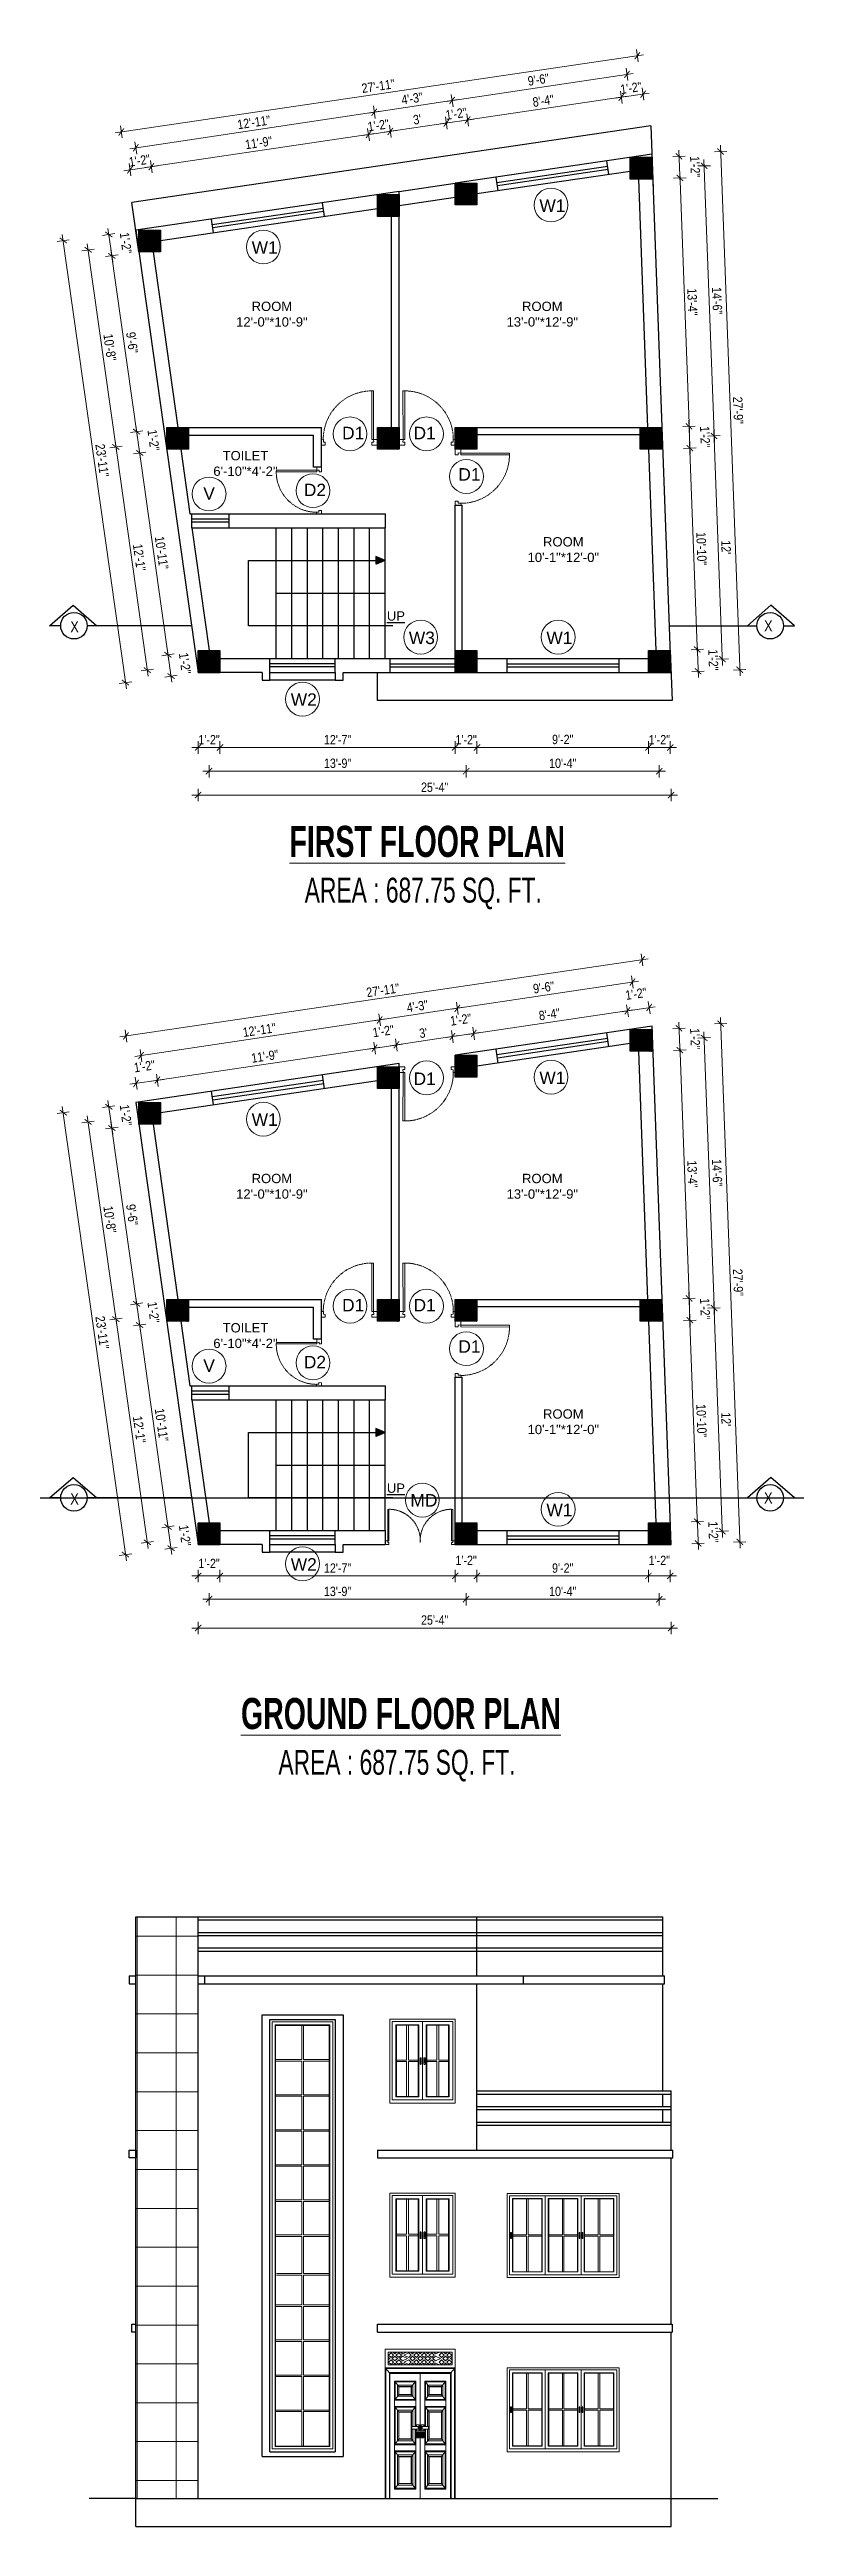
# Model space of a CAD drawing. Header units: inches. Extents: x -5142662 to -4941318, y -3361958 to -3160563.
# Drawn here: x -5006181 to -5005703, y -3263155 to -3261562 of the extents above; entities that cross this region are included whole.
import ezdxf

# ---------------------------------------------------------------- set-up
doc = ezdxf.new("R2010")
doc.units = ezdxf.units.IN
doc.header["$LTSCALE"] = 2
doc.header["$MEASUREMENT"] = 0
doc.header["$PDMODE"] = 34
doc.linetypes.add('ACAD_ISO02W100', pattern=[15, 12, -3])
doc.linetypes.add('HIDDEN', pattern=[0.375, 0.25, -0.125])
doc.layers.get('0').update_dxf_attribs({"linetype": 'CONTINUOUS'})
doc.layers.get('DEFPOINTS').update_dxf_attribs({"color": 141, "linetype": 'CONTINUOUS'})
for name, color, linetype in [('A-Hatch', 7, 'CONTINUOUS'), ('DIM', 5, 'CONTINUOUS'), ('WAll', 20, 'CONTINUOUS')]:
    doc.layers.add(name, color=color, linetype=linetype)
for name, color, linetype, lineweight in [('Annotate-Lite.w', 177, 'CONTINUOUS', 9), ('DIM 1-100', 4, 'CONTINUOUS', 13), ('dimension', 160, 'CONTINUOUS', 15), ('dimentions', 5, 'CONTINUOUS', 9), ('door', 20, 'CONTINUOUS', 35), ('Door-Window.w', 4, 'CONTINUOUS', 15), ('F-FURNITURE', 30, 'CONTINUOUS', 13), ('HACTH', 253, 'CONTINUOUS', 5), ('HATCH', 60, 'ACAD_ISO02W100', 13), ('OUTLINE', 1, 'CONTINUOUS', 25), ('REN', 242, 'CONTINUOUS', 30), ('steps', 253, 'CONTINUOUS', 20), ('TEXT', 181, 'CONTINUOUS', 25), ('Text-100.w', 254, 'CONTINUOUS', 9), ('Toilet', 7, 'CONTINUOUS', 25), ('window', 4, 'CONTINUOUS', 13)]:
    doc.layers.add(name, color=color, linetype=linetype, lineweight=lineweight)
doc.styles.add('ARAIL', font='ARIALN.TTF')
doc.styles.add('Arial', font='arial.ttf', dxfattribs={"width": 0.8, "height": 12})
doc.styles.add('arial.', font='arial.ttf')
doc.styles.add('gaurav', font='arial.ttf')
doc.styles.add('Lettring Text', font='arial.ttf')
doc.styles.add('S-111', font='tahoma.ttf', dxfattribs={"height": 8})
doc.styles.get("Standard").update_dxf_attribs({"font": 'ARIALN.TTF'})
doc.styles.add('TAHOMA', font='tahoma.ttf', dxfattribs={"height": 9})
doc.styles.add('Text', font='GOTHIC.TTF', dxfattribs={"height": 6})
doc.dimstyles.new('1 by 96', dxfattribs={"dimtxt": 6, "dimasz": 4, "dimexe": 4, "dimexo": 4, "dimgap": 2, "dimtad": 1, "dimdec": 0, "dimzin": 0, "dimdsep": 46, "dimlunit": 4, "dimtxsty": 'Standard', "dimblk": 'ARCHTICK', "dimcen": 0, "dimdle": 4, "dimadec": 0, "dimazin": 0, "dimtfac": 1, "dimtdec": 0, "dimtix": 1, "dimtofl": 0, "dimtmove": 1, "dimatfit": 3, "dimldrblk": 'ARCHTICK', "dimfxl": 4, "dimfxlon": 1, "dimtolj": 1, "dimtzin": 0, "dimlwd": -1, "dimlwe": -1, "dimarcsym": 0})
doc.dimstyles.new('Copy of Standard', dxfattribs={"dimtxt": 6, "dimasz": 2.875, "dimexe": 2, "dimexo": 4, "dimgap": 2, "dimtad": 1, "dimdec": 0, "dimrnd": 1, "dimzin": 0, "dimdsep": 46, "dimlunit": 4, "dimtxsty": 'Lettring Text', "dimcen": 0.1, "dimclrd": 7, "dimclre": 7, "dimclrt": 7, "dimazin": 0, "dimtfac": 0.645, "dimtdec": 0, "dimtmove": 1, "dimatfit": 0, "dimfxl": 3, "dimfxlon": 1, "dimtfillclr": 256, "dimtolj": 1, "dimtzin": 0, "dimlwd": -1, "dimlwe": -1, "dimarcsym": 2})
doc.dimstyles.new("S-2'", dxfattribs={"dimscale": 96, "dimtxt": 9, "dimasz": 0.003, "dimexe": 0.09375, "dimexo": 0.09375, "dimgap": 0.0625, "dimtad": 1, "dimdec": 0, "dimlfac": 0.25, "dimzin": 3, "dimdsep": 46, "dimlunit": 3, "dimtxsty": 'S-111', "dimblk": 'S', "dimcen": 0.09375, "dimdle": 0.09375, "dimse1": 1, "dimse2": 1, "dimadec": 0, "dimazin": 1, "dimtfac": 1, "dimtdec": 0, "dimtix": 1, "dimtmove": 0, "dimatfit": 3, "dimldrblk": 'DOTSMALL', "dimfxl": 1, "dimtolj": 1, "dimtzin": 1, "dimarcsym": 0})
doc.dimstyles.get("Standard").update_dxf_attribs({"dimtxt": 0.18, "dimasz": 0.18, "dimexe": 0.18, "dimexo": 0.0625, "dimgap": 0.09, "dimtad": 0, "dimtih": 1, "dimtoh": 1, "dimdec": 4, "dimzin": 0, "dimdsep": 46, "dimtxsty": 'Standard', "dimcen": 0.09, "dimadec": 0, "dimazin": 0, "dimtfac": 1, "dimtdec": 4, "dimtofl": 0, "dimtmove": 0, "dimatfit": 3, "dimfxl": 1, "dimtolj": 1, "dimtzin": 0, "dimarcsym": 0})
pattern_1 = [(90, (-3680.62, 0), (-12.5, 0), [])]

msp = doc.modelspace()

# ---------------------------------------------------------------- texts
at = {"layer": 'Annotate-Lite.w', "ltscale": 0.005, "char_height": 8, "style": 'gaurav'}
for s, insert, attachment_point in [('W1', (-5005866.5, -3261658.2), 1), ('W1', (-5006051.4, -3261685.1), 1), ('D1', (-5005993.3, -3261804.4), 1), ('D1', (-5005933.1, -3261804.4), 3), ('D1', (-5005918.6, -3261839), 7), ('V', (-5006082.5, -3261851.3), 7), ('D2', (-5006017.9, -3261841), 1), ('W3', (-5005950.4, -3261936.1), 1), ('W1', (-5005862, -3261936.1), 1), ('W2', (-5006026.3, -3261975.8), 1), ('D1', (-5005933.1, -3262227.6), 9), ('W1', (-5005866.5, -3262219), 1), ('W1', (-5006051.4, -3262245.9), 1), ('D1', (-5005993.3, -3262365.2), 1), ('D1', (-5005933.1, -3262365.2), 3), ('V', (-5006082.5, -3262412.1), 7), ('D2', (-5006017.9, -3262401.8), 1), ('D1', (-5005918.6, -3262399.8), 7), ('MD', (-5005949.4, -3262490.7), 1), ('W1', (-5005862, -3262496.9), 1), ('W2', (-5006026.3, -3262531.9), 1)]:
    msp.add_mtext_dynamic_manual_height_columns(s, width=8, gutter_width=100, heights=[0], dxfattribs=dict(at, insert=insert, attachment_point=attachment_point))
at = {"layer": 'TEXT', "lineweight": -2, "char_height": 6, "attachment_point": 5, "style": 'arial.'}
for s, insert in [('ROOM\\P12\'-0"*10\'-9"', (-5006038.4, -3261732)), ('ROOM\\P13\'-0"*12\'-9"', (-5005864.6, -3261732)), ('TOILET\\P6\'-10"*4\'-2"', (-5006055.4, -3261828)), ('ROOM\\P10\'-1"*12\'-0"', (-5005851.1, -3261883.4)), ('ROOM\\P12\'-0"*10\'-9"', (-5006038.4, -3262292.8)), ('ROOM\\P13\'-0"*12\'-9"', (-5005864.6, -3262292.8)), ('TOILET\\P6\'-10"*4\'-2"', (-5006055.4, -3262388.8)), ('ROOM\\P10\'-1"*12\'-0"', (-5005851.1, -3262444.2))]:
    msp.add_mtext_dynamic_manual_height_columns(s, width=45.731, gutter_width=30, heights=[0], dxfattribs=dict(at, insert=insert))
at = {"layer": 'TEXT', "lineweight": -2, "char_height": 6, "width": 26.674, "attachment_point": 5, "style": 'arial.'}
for insert in [(-5005958.7, -3261926.1), (-5005958.7, -3262486.9)]:
    msp.add_mtext('{\\LUP}', dxfattribs=dict(at, insert=insert))
at = {"layer": 'TEXT', "char_height": 7.2, "style": 'ARAIL'}
for insert, attachment_point in [((-5006162.5, -3261929.4), 3), ((-5005722.1, -3261928.8), 1), ((-5006162.5, -3262490.2), 3), ((-5005722.1, -3262489.6), 1)]:
    msp.add_mtext_dynamic_manual_height_columns('X', width=125.465, gutter_width=90, heights=[0], dxfattribs=dict(at, insert=insert, attachment_point=attachment_point))
at = {"layer": 'Text-100.w', "char_height": 20, "width": 569.102, "attachment_point": 2, "style": 'Arial'}
for s, insert in [('\\A1;{\\fArial Narrow|b1|i0|c0|p34;\\L FIRST FLOOR PLAN\\P\\fArial Narrow|b0|i0|c0|p34;\\H0.8x;\\lAREA : 687.75 SQ. FT.\\H1.02306x; }', (-5005941.1, -3262061)), ('\\A1;{\\fArial Narrow|b1|i0|c0|p34;\\L GROUND FLOOR PLAN\\P\\fArial Narrow|b0|i0|c0|p34;\\H0.8x;\\lAREA : 687.75 SQ. FT.\\H1.02306x; }', (-5005958, -3262621.8))]:
    msp.add_mtext(s, dxfattribs=dict(at, insert=insert))

# ---------------------------------------------------------------- blocks, each defined once
blk = doc.blocks.new('3-0')
at = {"ltscale": 3}
for p, q in [((11063, 10097.7), (11066, 10099.9)), ((11066, 10099.9), (11066.7, 10098.9)), ((11063, 10097.7), (11064.5, 10095.7)), ((11066, 10096.8), (11064.5, 10095.7)), ((11065.3, 10097.8), (11066.7, 10098.9)), ((11066, 10096.8), (11065.3, 10097.8)), ((11085.5, 10074.1), (11110.3, 10093)), ((11086.2, 10073.2), (11111, 10092)), ((11111, 10092), (11110.3, 10093)), ((11084, 10073), (11082.6, 10071.9)), ((11082.6, 10071.9), (11084.8, 10069)), ((11084, 10073), (11084.8, 10072)), ((11084.8, 10072), (11086.2, 10073.2)), ((11084.8, 10069), (11087.7, 10071.2)), ((11086.2, 10073.2), (11085.5, 10074.1)), ((11087.7, 10071.2), (11086.2, 10073.2))]:
    blk.add_line(p, q, dxfattribs=at)
at = {"layer": 'Door-Window.w', "color": 9, "linetype": 'HIDDEN', "lineweight": 18}
blk.add_arc((11085.5, 10074.1), 31.2, 37.1906, 127.1465, dxfattribs=at)
blk = doc.blocks.new('FDFDRE')
at = {"ltscale": 3}
for p, q in [((165701.1, -58637.8), (165701.1, -58641.5)), ((165704.8, -58637.8), (165701.1, -58637.8)), ((165701.1, -58641.5), (165703.6, -58641.5)), ((165703.6, -58641.5), (165703.5, -58672.6)), ((165704.8, -58639.7), (165703.6, -58639.7)), ((165703.6, -58639.7), (165703.6, -58641.5)), ((165703.6, -58641.5), (165704.8, -58641.5)), ((165704.8, -58639.7), (165704.8, -58637.8)), ((165704.8, -58641.5), (165704.8, -58672.7)), ((165767, -58639.7), (165767, -58637.8)), ((165767, -58637.8), (165770.6, -58637.8)), ((165767, -58639.7), (165768.2, -58639.7)), ((165767, -58641.5), (165767, -58672.7)), ((165768.2, -58641.5), (165767, -58641.5)), ((165768.2, -58639.7), (165768.2, -58641.5)), ((165770.7, -58641.5), (165768.2, -58641.5)), ((165768.2, -58641.5), (165768.2, -58672.6)), ((165770.6, -58637.8), (165770.7, -58641.5)), ((165703.5, -58672.6), (165704.8, -58672.7)), ((165768.2, -58672.6), (165767, -58672.7))]:
    blk.add_line(p, q, dxfattribs=at)
at = {"layer": 'Door-Window.w', "color": 9, "linetype": 'HIDDEN', "lineweight": 18}
for centre, start, end in [((165704.8, -58641.5), 269.9618, 3.3835), ((165767, -58641.5), 176.6165, 270.0382)]:
    blk.add_arc(centre, 31.2, start, end, dxfattribs=at)
blk = doc.blocks.new('_ArchTick')
at = {"color": 0, "linetype": 'ByBlock', "const_width": 0.15}
blk.add_lwpolyline([(-0.5, -0.5), (0.5, 0.5)], dxfattribs=at)
blk = doc.blocks.new('*D1106')
at = {"layer": 'DEFPOINTS', "color": 0, "ltscale": 0.5, "transparency": 16777216}
for p in [(-5006085.8, -3262523.1), (-5006071.8, -3262523.1), (-5006071.8, -3262543.3)]:
    blk.add_point(p, dxfattribs=at)
at = {"layer": 'DIM 1-100', "color": 0, "ltscale": 0.5, "transparency": 16777216}
for p, q in [((-5006089.8, -3262543.3), (-5006067.8, -3262543.3)), ((-5006085.8, -3262539.3), (-5006085.8, -3262547.3)), ((-5006071.8, -3262539.3), (-5006071.8, -3262547.3))]:
    blk.add_line(p, q, dxfattribs=at)
at = {"layer": 'DIM 1-100', "color": 0, "ltscale": 0.5, "transparency": 16777216, "xscale": 4, "yscale": 4, "zscale": 4, "rotation": 180}
blk.add_blockref('_ArchTick', (-5006085.8, -3262543.3), dxfattribs=at)
at = {"layer": 'DIM 1-100', "color": 0, "ltscale": 0.5, "transparency": 16777216, "xscale": 4, "yscale": 4, "zscale": 4}
blk.add_blockref('_ArchTick', (-5006071.8, -3262543.3), dxfattribs=at)
at = {"layer": 'DIM 1-100', "color": 0, "ltscale": 0.5, "transparency": 16777216, "insert": (-5006078.8, -3262535.3), "char_height": 6, "attachment_point": 5}
blk.add_mtext('\\A1;1\'-2"', dxfattribs=at)
blk = doc.blocks.new('*D1107')
at = {"layer": 'DEFPOINTS', "color": 0, "ltscale": 0.5, "transparency": 16777216}
for p in [(-5006071.8, -3262523.1), (-5005920.6, -3262523.1), (-5005920.6, -3262543.3)]:
    blk.add_point(p, dxfattribs=at)
at = {"layer": 'DIM 1-100', "color": 0, "ltscale": 0.5, "transparency": 16777216}
for p, q in [((-5006075.8, -3262543.3), (-5005916.6, -3262543.3)), ((-5006071.8, -3262539.3), (-5006071.8, -3262547.3)), ((-5005920.6, -3262539.3), (-5005920.6, -3262547.3))]:
    blk.add_line(p, q, dxfattribs=at)
at = {"layer": 'DIM 1-100', "color": 0, "ltscale": 0.5, "transparency": 16777216, "xscale": 4, "yscale": 4, "zscale": 4, "rotation": 180}
blk.add_blockref('_ArchTick', (-5006071.8, -3262543.3), dxfattribs=at)
at = {"layer": 'DIM 1-100', "color": 0, "ltscale": 0.5, "transparency": 16777216, "xscale": 4, "yscale": 4, "zscale": 4}
blk.add_blockref('_ArchTick', (-5005920.6, -3262543.3), dxfattribs=at)
at = {"layer": 'DIM 1-100', "color": 0, "ltscale": 0.5, "transparency": 16777216, "insert": (-5005996.2, -3262538.3), "char_height": 6, "attachment_point": 5}
blk.add_mtext('\\A1;12\'-7"', dxfattribs=at)
blk = doc.blocks.new('*D1108')
at = {"layer": 'DEFPOINTS', "color": 0, "ltscale": 0.5, "transparency": 16777216}
for p in [(-5005920.6, -3262523.1), (-5005906.6, -3262523.1), (-5005906.6, -3262543.3)]:
    blk.add_point(p, dxfattribs=at)
at = {"layer": 'DIM 1-100', "color": 0, "ltscale": 0.5, "transparency": 16777216}
for p, q in [((-5005924.6, -3262543.3), (-5005902.6, -3262543.3)), ((-5005920.6, -3262539.3), (-5005920.6, -3262547.3)), ((-5005906.6, -3262539.3), (-5005906.6, -3262547.3))]:
    blk.add_line(p, q, dxfattribs=at)
at = {"layer": 'DIM 1-100', "color": 0, "ltscale": 0.5, "transparency": 16777216, "xscale": 4, "yscale": 4, "zscale": 4, "rotation": 180}
blk.add_blockref('_ArchTick', (-5005920.6, -3262543.3), dxfattribs=at)
at = {"layer": 'DIM 1-100', "color": 0, "ltscale": 0.5, "transparency": 16777216, "xscale": 4, "yscale": 4, "zscale": 4}
blk.add_blockref('_ArchTick', (-5005906.6, -3262543.3), dxfattribs=at)
at = {"layer": 'DIM 1-100', "color": 0, "ltscale": 0.5, "transparency": 16777216, "insert": (-5005913.6, -3262533.3), "char_height": 6, "attachment_point": 5}
blk.add_mtext('\\A1;1\'-2"', dxfattribs=at)
blk = doc.blocks.new('*D1109')
at = {"layer": 'DEFPOINTS', "color": 0, "ltscale": 0.5, "transparency": 16777216}
for p in [(-5005906.6, -3262523.1), (-5005796.4, -3262523.1), (-5005796.4, -3262543.3)]:
    blk.add_point(p, dxfattribs=at)
at = {"layer": 'DIM 1-100', "color": 0, "ltscale": 0.5, "transparency": 16777216}
for p, q in [((-5005910.6, -3262543.3), (-5005792.4, -3262543.3)), ((-5005906.6, -3262539.3), (-5005906.6, -3262547.3)), ((-5005796.4, -3262539.3), (-5005796.4, -3262547.3))]:
    blk.add_line(p, q, dxfattribs=at)
at = {"layer": 'DIM 1-100', "color": 0, "ltscale": 0.5, "transparency": 16777216, "xscale": 4, "yscale": 4, "zscale": 4, "rotation": 180}
blk.add_blockref('_ArchTick', (-5005906.6, -3262543.3), dxfattribs=at)
at = {"layer": 'DIM 1-100', "color": 0, "ltscale": 0.5, "transparency": 16777216, "xscale": 4, "yscale": 4, "zscale": 4}
blk.add_blockref('_ArchTick', (-5005796.4, -3262543.3), dxfattribs=at)
at = {"layer": 'DIM 1-100', "color": 0, "ltscale": 0.5, "transparency": 16777216, "insert": (-5005851.5, -3262538.3), "char_height": 6, "attachment_point": 5}
blk.add_mtext('\\A1;9\'-2"', dxfattribs=at)
blk = doc.blocks.new('*D1110')
at = {"layer": 'DEFPOINTS', "color": 0, "ltscale": 0.5, "transparency": 16777216}
for p in [(-5005796.4, -3262523.1), (-5005782.4, -3262523.1), (-5005782.4, -3262543.3)]:
    blk.add_point(p, dxfattribs=at)
at = {"layer": 'DIM 1-100', "color": 0, "ltscale": 0.5, "transparency": 16777216}
for p, q in [((-5005800.4, -3262543.3), (-5005778.4, -3262543.3)), ((-5005796.4, -3262539.3), (-5005796.4, -3262547.3)), ((-5005782.4, -3262539.3), (-5005782.4, -3262547.3))]:
    blk.add_line(p, q, dxfattribs=at)
at = {"layer": 'DIM 1-100', "color": 0, "ltscale": 0.5, "transparency": 16777216, "xscale": 4, "yscale": 4, "zscale": 4, "rotation": 180}
blk.add_blockref('_ArchTick', (-5005796.4, -3262543.3), dxfattribs=at)
at = {"layer": 'DIM 1-100', "color": 0, "ltscale": 0.5, "transparency": 16777216, "xscale": 4, "yscale": 4, "zscale": 4}
blk.add_blockref('_ArchTick', (-5005782.4, -3262543.3), dxfattribs=at)
at = {"layer": 'DIM 1-100', "color": 0, "ltscale": 0.5, "transparency": 16777216, "insert": (-5005789.4, -3262533.3), "char_height": 6, "attachment_point": 5}
blk.add_mtext('\\A1;1\'-2"', dxfattribs=at)
blk = doc.blocks.new('*D1111')
at = {"layer": 'DEFPOINTS', "color": 0, "ltscale": 0.5, "transparency": 16777216}
for p in [(-5006141.3, -3262255.3), (-5006123.9, -3262252.8), (-5006106, -3262365.6)]:
    blk.add_point(p, dxfattribs=at)
at = {"layer": 'DIM 1-100', "color": 0, "ltscale": 0.5, "transparency": 16777216}
for p, q in [((-5006137.3, -3262254.7), (-5006145.3, -3262255.8)), ((-5006124.8, -3262372.3), (-5006141.9, -3262251.3)), ((-5006121.4, -3262367.7), (-5006129.3, -3262368.9))]:
    blk.add_line(p, q, dxfattribs=at)
at = {"layer": 'DIM 1-100', "color": 0, "ltscale": 0.5, "transparency": 16777216, "xscale": 4, "yscale": 4, "zscale": 4}
for p, rotation in [((-5006141.3, -3262255.3), 98.01894551890346), ((-5006125.4, -3262368.3), 278.0189455189034)]:
    blk.add_blockref('_ArchTick', p, dxfattribs=dict(at, rotation=rotation))
at = {"layer": 'DIM 1-100', "color": 0, "ltscale": 0.5, "transparency": 16777216, "insert": (-5006128.3, -3262311.1), "char_height": 6, "attachment_point": 5, "rotation": 278.0189}
blk.add_mtext('\\A1;9\'-6"', dxfattribs=at)
blk = doc.blocks.new('*D1112')
at = {"layer": 'DEFPOINTS', "color": 0, "ltscale": 0.5, "transparency": 16777216}
for p in [(-5006143.2, -3262241.6), (-5006123.9, -3262238.8), (-5006123.9, -3262252.8)]:
    blk.add_point(p, dxfattribs=at)
at = {"layer": 'DIM 1-100', "color": 0, "ltscale": 0.5, "transparency": 16777216}
for p, q in [((-5006139.3, -3262241), (-5006147.2, -3262242.1)), ((-5006140.7, -3262259.2), (-5006143.8, -3262237.6)), ((-5006137.3, -3262254.7), (-5006145.3, -3262255.8))]:
    blk.add_line(p, q, dxfattribs=at)
at = {"layer": 'DIM 1-100', "color": 0, "ltscale": 0.5, "transparency": 16777216, "xscale": 4, "yscale": 4, "zscale": 4}
for p, rotation in [((-5006143.2, -3262241.6), 98.01894551890346), ((-5006141.3, -3262255.3), 278.0189455189034)]:
    blk.add_blockref('_ArchTick', p, dxfattribs=dict(at, rotation=rotation))
at = {"layer": 'DIM 1-100', "color": 0, "ltscale": 0.5, "transparency": 16777216, "insert": (-5006132.3, -3262247), "char_height": 6, "attachment_point": 5, "rotation": 278.0189}
blk.add_mtext('\\A1;1\'-2"', dxfattribs=at)
blk = doc.blocks.new('*D1113')
at = {"layer": 'DEFPOINTS', "color": 0, "ltscale": 0.5, "transparency": 16777216}
for p in [(-5006106, -3262365.6), (-5006123.4, -3262382), (-5006106, -3262379.6)]:
    blk.add_point(p, dxfattribs=at)
at = {"layer": 'DIM 1-100', "color": 0, "ltscale": 0.5, "transparency": 16777216}
for p, q in [((-5006121.4, -3262367.7), (-5006129.3, -3262368.9)), ((-5006125.9, -3262364.3), (-5006122.9, -3262386)), ((-5006119.5, -3262381.5), (-5006127.4, -3262382.6))]:
    blk.add_line(p, q, dxfattribs=at)
at = {"layer": 'DIM 1-100', "color": 0, "ltscale": 0.5, "transparency": 16777216, "xscale": 4, "yscale": 4, "zscale": 4}
for p, rotation in [((-5006125.4, -3262368.3), 98.01894551890346), ((-5006123.4, -3262382), 278.0189455189034)]:
    blk.add_blockref('_ArchTick', p, dxfattribs=dict(at, rotation=rotation))
at = {"layer": 'DIM 1-100', "color": 0, "ltscale": 0.5, "transparency": 16777216, "insert": (-5006114.5, -3262373.8), "char_height": 6, "attachment_point": 5, "rotation": 278.0189}
blk.add_mtext('\\A1;1\'-2"', dxfattribs=at)
blk = doc.blocks.new('*D1114')
at = {"layer": 'DEFPOINTS', "color": 0, "ltscale": 0.5, "transparency": 16777216}
for p in [(-5006106, -3262379.6), (-5006105.2, -3262511.8), (-5006085.8, -3262509.1)]:
    blk.add_point(p, dxfattribs=at)
at = {"layer": 'DIM 1-100', "color": 0, "ltscale": 0.5, "transparency": 16777216}
for p, q in [((-5006119.5, -3262381.5), (-5006127.4, -3262382.6)), ((-5006124, -3262378.1), (-5006104.6, -3262515.8)), ((-5006101.2, -3262511.2), (-5006109.1, -3262512.4))]:
    blk.add_line(p, q, dxfattribs=at)
at = {"layer": 'DIM 1-100', "color": 0, "ltscale": 0.5, "transparency": 16777216, "xscale": 4, "yscale": 4, "zscale": 4}
for p, rotation in [((-5006123.4, -3262382), 98.01894551890346), ((-5006105.2, -3262511.8), 278.0189455189034)]:
    blk.add_blockref('_ArchTick', p, dxfattribs=dict(at, rotation=rotation))
at = {"layer": 'DIM 1-100', "color": 0, "ltscale": 0.5, "transparency": 16777216, "insert": (-5006109.3, -3262446.2), "char_height": 6, "attachment_point": 5, "rotation": 278.0189}
blk.add_mtext('\\A1;10\'-11"', dxfattribs=at)
blk = doc.blocks.new('*D1115')
at = {"layer": 'DEFPOINTS', "color": 0, "ltscale": 0.5, "transparency": 16777216}
for p in [(-5006085.8, -3262509.1), (-5006103.2, -3262525.5), (-5006085.8, -3262523.1)]:
    blk.add_point(p, dxfattribs=at)
at = {"layer": 'DIM 1-100', "color": 0, "ltscale": 0.5, "transparency": 16777216}
for p, q in [((-5006101.2, -3262511.2), (-5006109.1, -3262512.4)), ((-5006105.7, -3262507.8), (-5006102.7, -3262529.5)), ((-5006099.3, -3262525), (-5006107.2, -3262526.1))]:
    blk.add_line(p, q, dxfattribs=at)
at = {"layer": 'DIM 1-100', "color": 0, "ltscale": 0.5, "transparency": 16777216, "xscale": 4, "yscale": 4, "zscale": 4}
for p, rotation in [((-5006105.2, -3262511.8), 98.01894551890346), ((-5006103.2, -3262525.5), 278.0189455189034)]:
    blk.add_blockref('_ArchTick', p, dxfattribs=dict(at, rotation=rotation))
at = {"layer": 'DIM 1-100', "color": 0, "ltscale": 0.5, "transparency": 16777216, "insert": (-5006094.3, -3262517.3), "char_height": 6, "attachment_point": 5, "rotation": 278.0189}
blk.add_mtext('\\A1;1\'-2"', dxfattribs=at)
blk = doc.blocks.new('*D1102')
at = {"layer": 'DEFPOINTS', "color": 0, "ltscale": 0.5, "transparency": 16777216}
for p in [(-5006099, -3262372.6), (-5006138.7, -3262378.2), (-5006078.8, -3262516.1)]:
    blk.add_point(p, dxfattribs=at)
at = {"layer": 'DIM 1-100', "color": 0, "ltscale": 0.5, "transparency": 16777216}
for p, q in [((-5006134.7, -3262377.6), (-5006142.6, -3262378.7)), ((-5006117.9, -3262525.6), (-5006139.2, -3262374.2)), ((-5006114.5, -3262521.1), (-5006122.4, -3262522.2))]:
    blk.add_line(p, q, dxfattribs=at)
at = {"layer": 'DIM 1-100', "color": 0, "ltscale": 0.5, "transparency": 16777216, "xscale": 4, "yscale": 4, "zscale": 4}
for p, rotation in [((-5006138.7, -3262378.2), 98.01894551876403), ((-5006118.5, -3262521.7), 278.018945518764)]:
    blk.add_blockref('_ArchTick', p, dxfattribs=dict(at, rotation=rotation))
at = {"layer": 'DIM 1-100', "color": 0, "ltscale": 0.5, "transparency": 16777216, "insert": (-5006123.6, -3262449.2), "char_height": 6, "attachment_point": 5, "rotation": 278.0189}
blk.add_mtext('\\A1;12\'-1"', dxfattribs=at)
blk = doc.blocks.new('*D1103')
at = {"layer": 'DEFPOINTS', "color": 0, "ltscale": 0.5, "transparency": 16777216}
for p in [(-5006116.9, -3262245.8), (-5006156.5, -3262251.4), (-5006099, -3262372.6)]:
    blk.add_point(p, dxfattribs=at)
at = {"layer": 'DIM 1-100', "color": 0, "ltscale": 0.5, "transparency": 16777216}
for p, q in [((-5006152.6, -3262250.9), (-5006160.5, -3262252)), ((-5006138.1, -3262382.1), (-5006157.1, -3262247.4)), ((-5006134.7, -3262377.6), (-5006142.6, -3262378.7))]:
    blk.add_line(p, q, dxfattribs=at)
at = {"layer": 'DIM 1-100', "color": 0, "ltscale": 0.5, "transparency": 16777216, "xscale": 4, "yscale": 4, "zscale": 4}
for p, rotation in [((-5006156.5, -3262251.4), 98.01894551877197), ((-5006138.7, -3262378.2), 278.018945518772)]:
    blk.add_blockref('_ArchTick', p, dxfattribs=dict(at, rotation=rotation))
at = {"layer": 'DIM 1-100', "color": 0, "ltscale": 0.5, "transparency": 16777216, "insert": (-5006142.6, -3262314.1), "char_height": 6, "attachment_point": 5, "rotation": 278.0189}
blk.add_mtext('\\A1;10\'-8"', dxfattribs=at)
blk = doc.blocks.new('*D1104')
at = {"layer": 'DEFPOINTS', "color": 0, "ltscale": 0.5, "transparency": 16777216}
for p in [(-5006125.9, -3262238.8), (-5006132.5, -3262529.6), (-5006085.8, -3262523.1)]:
    blk.add_point(p, dxfattribs=at)
at = {"layer": 'DIM 1-100', "color": 0, "ltscale": 0.5, "transparency": 16777216}
for p, q in [((-5006168.6, -3262244.8), (-5006176.5, -3262246)), ((-5006173.1, -3262241.4), (-5006131.9, -3262533.6)), ((-5006128.5, -3262529.1), (-5006136.5, -3262530.2))]:
    blk.add_line(p, q, dxfattribs=at)
at = {"layer": 'DIM 1-100', "color": 0, "ltscale": 0.5, "transparency": 16777216, "xscale": 4, "yscale": 4, "zscale": 4}
for p, rotation in [((-5006172.5, -3262245.4), 98.01894551889016), ((-5006132.5, -3262529.6), 278.0189455188902)]:
    blk.add_blockref('_ArchTick', p, dxfattribs=dict(at, rotation=rotation))
at = {"layer": 'DIM 1-100', "color": 0, "ltscale": 0.5, "transparency": 16777216, "insert": (-5006147.5, -3262386.8), "char_height": 6, "attachment_point": 5, "rotation": 278.0189}
blk.add_mtext('\\A1;23\'-11"', dxfattribs=at)
blk = doc.blocks.new('*D1105')
at = {"layer": 'DEFPOINTS', "color": 0, "ltscale": 0.5, "transparency": 16777216}
for p in [(-5006078.8, -3262516.1), (-5005913.6, -3262516.1), (-5005913.6, -3262558.3)]:
    blk.add_point(p, dxfattribs=at)
at = {"layer": 'DIM 1-100', "color": 0, "ltscale": 0.5, "transparency": 16777216}
for p, q in [((-5006082.8, -3262558.3), (-5005909.6, -3262558.3)), ((-5006078.8, -3262554.3), (-5006078.8, -3262562.3)), ((-5005913.6, -3262554.3), (-5005913.6, -3262562.3))]:
    blk.add_line(p, q, dxfattribs=at)
at = {"layer": 'DIM 1-100', "color": 0, "ltscale": 0.5, "transparency": 16777216, "xscale": 4, "yscale": 4, "zscale": 4, "rotation": 180}
blk.add_blockref('_ArchTick', (-5006078.8, -3262558.3), dxfattribs=at)
at = {"layer": 'DIM 1-100', "color": 0, "ltscale": 0.5, "transparency": 16777216, "xscale": 4, "yscale": 4, "zscale": 4}
blk.add_blockref('_ArchTick', (-5005913.6, -3262558.3), dxfattribs=at)
at = {"layer": 'DIM 1-100', "color": 0, "ltscale": 0.5, "transparency": 16777216, "insert": (-5005996.2, -3262553.3), "char_height": 6, "attachment_point": 5}
blk.add_mtext('\\A1;13\'-9"', dxfattribs=at)
blk = doc.blocks.new('*D1121')
at = {"layer": 'DEFPOINTS', "color": 0, "ltscale": 0.5, "transparency": 16777216}
for p in [(-5005913.6, -3262516.1), (-5005789.4, -3262516.1), (-5005789.4, -3262558.3)]:
    blk.add_point(p, dxfattribs=at)
at = {"layer": 'DIM 1-100', "color": 0, "ltscale": 0.5, "transparency": 16777216}
for p, q in [((-5005917.6, -3262558.3), (-5005785.4, -3262558.3)), ((-5005913.6, -3262554.3), (-5005913.6, -3262562.3)), ((-5005789.4, -3262554.3), (-5005789.4, -3262562.3))]:
    blk.add_line(p, q, dxfattribs=at)
at = {"layer": 'DIM 1-100', "color": 0, "ltscale": 0.5, "transparency": 16777216, "xscale": 4, "yscale": 4, "zscale": 4, "rotation": 180}
blk.add_blockref('_ArchTick', (-5005913.6, -3262558.3), dxfattribs=at)
at = {"layer": 'DIM 1-100', "color": 0, "ltscale": 0.5, "transparency": 16777216, "xscale": 4, "yscale": 4, "zscale": 4}
blk.add_blockref('_ArchTick', (-5005789.4, -3262558.3), dxfattribs=at)
at = {"layer": 'DIM 1-100', "color": 0, "ltscale": 0.5, "transparency": 16777216, "insert": (-5005851.5, -3262553.3), "char_height": 6, "attachment_point": 5}
blk.add_mtext('\\A1;10\'-4"', dxfattribs=at)
blk = doc.blocks.new('*D1122')
at = {"layer": 'DEFPOINTS', "color": 0, "ltscale": 0.5, "transparency": 16777216}
for p in [(-5006085.8, -3262523.1), (-5005781.8, -3262523.1), (-5005781.8, -3262576.8)]:
    blk.add_point(p, dxfattribs=at)
at = {"layer": 'DIM 1-100', "color": 0, "ltscale": 0.5, "transparency": 16777216}
for p, q in [((-5006089.8, -3262576.8), (-5005777.8, -3262576.8)), ((-5006085.8, -3262572.8), (-5006085.8, -3262580.8)), ((-5005781.8, -3262572.8), (-5005781.8, -3262580.8))]:
    blk.add_line(p, q, dxfattribs=at)
at = {"layer": 'DIM 1-100', "color": 0, "ltscale": 0.5, "transparency": 16777216, "xscale": 4, "yscale": 4, "zscale": 4, "rotation": 180}
blk.add_blockref('_ArchTick', (-5006085.8, -3262576.8), dxfattribs=at)
at = {"layer": 'DIM 1-100', "color": 0, "ltscale": 0.5, "transparency": 16777216, "xscale": 4, "yscale": 4, "zscale": 4}
blk.add_blockref('_ArchTick', (-5005781.8, -3262576.8), dxfattribs=at)
at = {"layer": 'DIM 1-100', "color": 0, "ltscale": 0.5, "transparency": 16777216, "insert": (-5005933.8, -3262571.7), "char_height": 6, "attachment_point": 5}
blk.add_mtext('\\A1;25\'-4"', dxfattribs=at)
blk = doc.blocks.new('*D1123')
at = {"layer": 'DEFPOINTS', "color": 0, "ltscale": 0.5, "transparency": 16777216}
for p in [(-5005782.4, -3262509.1), (-5005765, -3262508.4), (-5005781.8, -3262523.1)]:
    blk.add_point(p, dxfattribs=at)
at = {"layer": 'DIM 1-100', "color": 0, "ltscale": 0.5, "transparency": 16777216}
for p, q in [((-5005769, -3262508.6), (-5005761, -3262508.3)), ((-5005764.3, -3262526.4), (-5005765.1, -3262504.4)), ((-5005768.5, -3262522.6), (-5005760.5, -3262522.3))]:
    blk.add_line(p, q, dxfattribs=at)
at = {"layer": 'DIM 1-100', "color": 0, "ltscale": 0.5, "transparency": 16777216, "xscale": 4, "yscale": 4, "zscale": 4}
for p, rotation in [((-5005765, -3262508.4), 92.11435361987118), ((-5005764.5, -3262522.4), 272.1143536198712)]:
    blk.add_blockref('_ArchTick', p, dxfattribs=dict(at, rotation=rotation))
at = {"layer": 'DIM 1-100', "color": 0, "ltscale": 0.5, "transparency": 16777216, "insert": (-5005754.7, -3262515.1), "char_height": 6, "attachment_point": 5, "rotation": 272.1144}
blk.add_mtext('\\A1;1\'-2"', dxfattribs=at)
blk = doc.blocks.new('*D1124')
at = {"layer": 'DEFPOINTS', "color": 0, "ltscale": 0.5, "transparency": 16777216}
for p in [(-5005787.7, -3262379.6), (-5005769.8, -3262378.9), (-5005782.4, -3262509.1)]:
    blk.add_point(p, dxfattribs=at)
at = {"layer": 'DIM 1-100', "color": 0, "ltscale": 0.5, "transparency": 16777216}
for p, q in [((-5005773.8, -3262379.1), (-5005765.8, -3262378.8)), ((-5005764.8, -3262512.4), (-5005769.9, -3262374.9)), ((-5005769, -3262508.6), (-5005761, -3262508.3))]:
    blk.add_line(p, q, dxfattribs=at)
at = {"layer": 'DIM 1-100', "color": 0, "ltscale": 0.5, "transparency": 16777216, "xscale": 4, "yscale": 4, "zscale": 4}
for p, rotation in [((-5005769.8, -3262378.9), 92.11435361988038), ((-5005765, -3262508.4), 272.1143536198803)]:
    blk.add_blockref('_ArchTick', p, dxfattribs=dict(at, rotation=rotation))
at = {"layer": 'DIM 1-100', "color": 0, "ltscale": 0.5, "transparency": 16777216, "insert": (-5005762.3, -3262443.5), "char_height": 6, "attachment_point": 5, "rotation": 272.1144}
blk.add_mtext('\\A1;10\'-10"', dxfattribs=at)
blk = doc.blocks.new('*D1125')
at = {"layer": 'DEFPOINTS', "color": 0, "ltscale": 0.5, "transparency": 16777216}
for p in [(-5005787.7, -3262365.6), (-5005770.3, -3262364.9), (-5005787.7, -3262379.6)]:
    blk.add_point(p, dxfattribs=at)
at = {"layer": 'DIM 1-100', "color": 0, "ltscale": 0.5, "transparency": 16777216}
for p, q in [((-5005774.3, -3262365.1), (-5005766.3, -3262364.8)), ((-5005769.6, -3262382.9), (-5005770.4, -3262360.9)), ((-5005773.8, -3262379.1), (-5005765.8, -3262378.8))]:
    blk.add_line(p, q, dxfattribs=at)
at = {"layer": 'DIM 1-100', "color": 0, "ltscale": 0.5, "transparency": 16777216, "xscale": 4, "yscale": 4, "zscale": 4}
for p, rotation in [((-5005770.3, -3262364.9), 92.11435361988038), ((-5005769.8, -3262378.9), 272.1143536198803)]:
    blk.add_blockref('_ArchTick', p, dxfattribs=dict(at, rotation=rotation))
at = {"layer": 'DIM 1-100', "color": 0, "ltscale": 0.5, "transparency": 16777216, "insert": (-5005760, -3262371.5), "char_height": 6, "attachment_point": 5, "rotation": 272.1144}
blk.add_mtext('\\A1;1\'-2"', dxfattribs=at)
blk = doc.blocks.new('*D1126')
at = {"layer": 'DEFPOINTS', "color": 0, "ltscale": 0.5, "transparency": 16777216}
for p in [(-5005794.1, -3262205.9), (-5005776.2, -3262205.2), (-5005787.7, -3262365.6)]:
    blk.add_point(p, dxfattribs=at)
at = {"layer": 'DIM 1-100', "color": 0, "ltscale": 0.5, "transparency": 16777216}
for p, q in [((-5005780.2, -3262205.4), (-5005772.2, -3262205.1)), ((-5005770.1, -3262368.9), (-5005776.3, -3262201.2)), ((-5005774.3, -3262365.1), (-5005766.3, -3262364.8))]:
    blk.add_line(p, q, dxfattribs=at)
at = {"layer": 'DIM 1-100', "color": 0, "ltscale": 0.5, "transparency": 16777216, "xscale": 4, "yscale": 4, "zscale": 4}
for p, rotation in [((-5005776.2, -3262205.2), 92.11435361988038), ((-5005770.3, -3262364.9), 272.1143536198803)]:
    blk.add_blockref('_ArchTick', p, dxfattribs=dict(at, rotation=rotation))
at = {"layer": 'DIM 1-100', "color": 0, "ltscale": 0.5, "transparency": 16777216, "insert": (-5005768.2, -3262284.9), "char_height": 6, "attachment_point": 5, "rotation": 272.1144}
blk.add_mtext('\\A1;13\'-4"', dxfattribs=at)
blk = doc.blocks.new('*D1127')
at = {"layer": 'DEFPOINTS', "color": 0, "ltscale": 0.5, "transparency": 16777216}
for p in [(-5005794.1, -3262191.9), (-5005776.7, -3262191.2), (-5005794.1, -3262205.9)]:
    blk.add_point(p, dxfattribs=at)
at = {"layer": 'DIM 1-100', "color": 0, "ltscale": 0.5, "transparency": 16777216}
for p, q in [((-5005780.7, -3262191.4), (-5005772.7, -3262191.1)), ((-5005776, -3262209.2), (-5005776.9, -3262187.2)), ((-5005780.2, -3262205.4), (-5005772.2, -3262205.1))]:
    blk.add_line(p, q, dxfattribs=at)
at = {"layer": 'DIM 1-100', "color": 0, "ltscale": 0.5, "transparency": 16777216, "xscale": 4, "yscale": 4, "zscale": 4}
for p, rotation in [((-5005776.7, -3262191.2), 92.11435361988038), ((-5005776.2, -3262205.2), 272.1143536198803)]:
    blk.add_blockref('_ArchTick', p, dxfattribs=dict(at, rotation=rotation))
at = {"layer": 'DIM 1-100', "color": 0, "ltscale": 0.5, "transparency": 16777216, "insert": (-5005766.4, -3262197.9), "char_height": 6, "attachment_point": 5, "rotation": 272.1144}
blk.add_mtext('\\A1;1\'-2"', dxfattribs=at)
blk = doc.blocks.new('*D1128')
at = {"layer": 'DEFPOINTS', "color": 0, "ltscale": 0.5, "transparency": 16777216}
for p in [(-5005794.7, -3262372.6), (-5005754.2, -3262371.1), (-5005789.4, -3262516.1)]:
    blk.add_point(p, dxfattribs=at)
at = {"layer": 'DIM 1-100', "color": 0, "ltscale": 0.5, "transparency": 16777216}
for p, q in [((-5005758.2, -3262371.2), (-5005750.2, -3262370.9)), ((-5005748.7, -3262518.6), (-5005754.3, -3262367.1)), ((-5005752.9, -3262514.7), (-5005744.9, -3262514.4))]:
    blk.add_line(p, q, dxfattribs=at)
at = {"layer": 'DIM 1-100', "color": 0, "ltscale": 0.5, "transparency": 16777216, "xscale": 4, "yscale": 4, "zscale": 4}
for p, rotation in [((-5005754.2, -3262371.1), 92.11435361966569), ((-5005748.9, -3262514.6), 272.1143536196657)]:
    blk.add_blockref('_ArchTick', p, dxfattribs=dict(at, rotation=rotation))
at = {"layer": 'DIM 1-100', "color": 0, "ltscale": 0.5, "transparency": 16777216, "insert": (-5005746.5, -3262442.6), "char_height": 6, "attachment_point": 5, "rotation": 272.1144}
blk.add_mtext("\\A1;12'", dxfattribs=at)
blk = doc.blocks.new('*D1129')
at = {"layer": 'DEFPOINTS', "color": 0, "ltscale": 0.5, "transparency": 16777216}
for p in [(-5005760.6, -3262197.4), (-5005801.1, -3262198.9), (-5005794.7, -3262372.6)]:
    blk.add_point(p, dxfattribs=at)
at = {"layer": 'DIM 1-100', "color": 0, "ltscale": 0.5, "transparency": 16777216}
for p, q in [((-5005764.6, -3262197.5), (-5005756.6, -3262197.2)), ((-5005754, -3262375.1), (-5005760.8, -3262193.4)), ((-5005758.2, -3262371.2), (-5005750.2, -3262370.9))]:
    blk.add_line(p, q, dxfattribs=at)
at = {"layer": 'DIM 1-100', "color": 0, "ltscale": 0.5, "transparency": 16777216, "xscale": 4, "yscale": 4, "zscale": 4}
for p, rotation in [((-5005760.6, -3262197.4), 92.11435361967179), ((-5005754.2, -3262371.1), 272.1143536196718)]:
    blk.add_blockref('_ArchTick', p, dxfattribs=dict(at, rotation=rotation))
at = {"layer": 'DIM 1-100', "color": 0, "ltscale": 0.5, "transparency": 16777216, "insert": (-5005752.3, -3262284), "char_height": 6, "attachment_point": 5, "rotation": 272.1144}
blk.add_mtext('\\A1;14\'-6"', dxfattribs=at)
blk = doc.blocks.new('*D1130')
at = {"layer": 'DEFPOINTS', "color": 0, "ltscale": 0.5, "transparency": 16777216}
for p in [(-5005794.1, -3262189.8), (-5005750, -3262188.2), (-5005781.8, -3262523.1)]:
    blk.add_point(p, dxfattribs=at)
at = {"layer": 'DIM 1-100', "color": 0, "ltscale": 0.5, "transparency": 16777216}
for p, q in [((-5005754, -3262188.3), (-5005746, -3262188)), ((-5005737.5, -3262525.4), (-5005750.1, -3262184.2)), ((-5005741.7, -3262521.6), (-5005733.7, -3262521.3))]:
    blk.add_line(p, q, dxfattribs=at)
at = {"layer": 'DIM 1-100', "color": 0, "ltscale": 0.5, "transparency": 16777216, "xscale": 4, "yscale": 4, "zscale": 4}
for p, rotation in [((-5005750, -3262188.2), 92.11435361988767), ((-5005737.7, -3262521.4), 272.1143536198877)]:
    blk.add_blockref('_ArchTick', p, dxfattribs=dict(at, rotation=rotation))
at = {"layer": 'DIM 1-100', "color": 0, "ltscale": 0.5, "transparency": 16777216, "insert": (-5005738.8, -3262354.6), "char_height": 6, "attachment_point": 5, "rotation": 272.1144}
blk.add_mtext('\\A1;27\'-9"', dxfattribs=at)
blk = doc.blocks.new('*D1131')
at = {"layer": 'DEFPOINTS', "color": 0, "ltscale": 0.5, "transparency": 16777216}
for p in [(-5005972.4, -3262203.9), (-5005970.6, -3262215.9), (-5006109.9, -3262238.8)]:
    blk.add_point(p, dxfattribs=at)
at = {"layer": 'DIM 1-100', "color": 0, "ltscale": 0.5, "transparency": 16777216}
for p, q in [((-5006116, -3262225.1), (-5005968.4, -3262203.3)), ((-5005971.8, -3262207.9), (-5005972.9, -3262200)), ((-5006111.4, -3262228.5), (-5006112.6, -3262220.6))]:
    blk.add_line(p, q, dxfattribs=at)
at = {"layer": 'DIM 1-100', "color": 0, "ltscale": 0.5, "transparency": 16777216, "xscale": 4, "yscale": 4, "zscale": 4}
for p, rotation in [((-5005972.4, -3262203.9), 8.403880657180213), ((-5006112, -3262224.5), 188.4038806571802)]:
    blk.add_blockref('_ArchTick', p, dxfattribs=dict(at, rotation=rotation))
at = {"layer": 'DIM 1-100', "color": 0, "ltscale": 0.5, "transparency": 16777216, "insert": (-5006042.9, -3262209.2), "char_height": 6, "attachment_point": 5, "rotation": 8.4039}
blk.add_mtext('\\A1;11\'-9"', dxfattribs=at)
blk = doc.blocks.new('*D1132')
at = {"layer": 'DEFPOINTS', "color": 0, "ltscale": 0.5, "transparency": 16777216}
for p in [(-5005958.4, -3262201.8), (-5005956.6, -3262213.8), (-5005970.6, -3262215.9)]:
    blk.add_point(p, dxfattribs=at)
at = {"layer": 'DIM 1-100', "color": 0, "ltscale": 0.5, "transparency": 16777216}
for p, q in [((-5005957.8, -3262205.8), (-5005958.9, -3262197.9)), ((-5005976.3, -3262204.5), (-5005954.4, -3262201.3)), ((-5005971.8, -3262207.9), (-5005972.9, -3262200))]:
    blk.add_line(p, q, dxfattribs=at)
at = {"layer": 'DIM 1-100', "color": 0, "ltscale": 0.5, "transparency": 16777216, "xscale": 4, "yscale": 4, "zscale": 4}
for p, rotation in [((-5005972.4, -3262203.9), 188.4038806571802), ((-5005958.4, -3262201.8), 8.403880657180213)]:
    blk.add_blockref('_ArchTick', p, dxfattribs=dict(at, rotation=rotation))
at = {"layer": 'DIM 1-100', "color": 0, "ltscale": 0.5, "transparency": 16777216, "insert": (-5005966.8, -3262193), "char_height": 6, "attachment_point": 5, "rotation": 8.4039}
blk.add_mtext('\\A1;1\'-2"', dxfattribs=at)
blk = doc.blocks.new('*D1133')
at = {"layer": 'DEFPOINTS', "color": 0, "ltscale": 0.5, "transparency": 16777216}
for p in [(-5005922.4, -3262196.5), (-5005956.6, -3262213.8), (-5005920.6, -3262208.5)]:
    blk.add_point(p, dxfattribs=at)
at = {"layer": 'DIM 1-100', "color": 0, "ltscale": 0.5, "transparency": 16777216}
for p, q in [((-5005962.3, -3262202.4), (-5005918.4, -3262195.9)), ((-5005957.8, -3262205.8), (-5005958.9, -3262197.9)), ((-5005921.8, -3262200.5), (-5005922.9, -3262192.6))]:
    blk.add_line(p, q, dxfattribs=at)
at = {"layer": 'DIM 1-100', "color": 0, "ltscale": 0.5, "transparency": 16777216, "xscale": 4, "yscale": 4, "zscale": 4}
for p, rotation in [((-5005922.4, -3262196.5), 8.403880657180213), ((-5005958.4, -3262201.8), 188.4038806571802)]:
    blk.add_blockref('_ArchTick', p, dxfattribs=dict(at, rotation=rotation))
at = {"layer": 'DIM 1-100', "color": 0, "ltscale": 0.5, "transparency": 16777216, "insert": (-5005941.1, -3262194.2), "char_height": 6, "attachment_point": 5, "rotation": 8.4039}
blk.add_mtext("\\A1;3'", dxfattribs=at)
blk = doc.blocks.new('*D1134')
at = {"layer": 'DEFPOINTS', "color": 0, "ltscale": 0.5, "transparency": 16777216}
for p in [(-5005908.7, -3262194.5), (-5005920.6, -3262208.5), (-5005906.6, -3262208.5)]:
    blk.add_point(p, dxfattribs=at)
at = {"layer": 'DIM 1-100', "color": 0, "ltscale": 0.5, "transparency": 16777216}
for p, q in [((-5005926.3, -3262197.1), (-5005904.7, -3262193.9)), ((-5005921.8, -3262200.5), (-5005922.9, -3262192.6)), ((-5005908.1, -3262198.5), (-5005909.2, -3262190.5))]:
    blk.add_line(p, q, dxfattribs=at)
at = {"layer": 'DIM 1-100', "color": 0, "ltscale": 0.5, "transparency": 16777216, "xscale": 4, "yscale": 4, "zscale": 4}
for p, rotation in [((-5005922.4, -3262196.5), 188.4038806571802), ((-5005908.7, -3262194.5), 8.403880657180213)]:
    blk.add_blockref('_ArchTick', p, dxfattribs=dict(at, rotation=rotation))
at = {"layer": 'DIM 1-100', "color": 0, "ltscale": 0.5, "transparency": 16777216, "insert": (-5005917, -3262185.6), "char_height": 6, "attachment_point": 5, "rotation": 8.4039}
blk.add_mtext('\\A1;1\'-2"', dxfattribs=at)
blk = doc.blocks.new('*D1135')
at = {"layer": 'DEFPOINTS', "color": 0, "ltscale": 0.5, "transparency": 16777216}
for p in [(-5005809.9, -3262179.9), (-5005808.1, -3262191.9), (-5005906.6, -3262208.5)]:
    blk.add_point(p, dxfattribs=at)
at = {"layer": 'DIM 1-100', "color": 0, "ltscale": 0.5, "transparency": 16777216}
for p, q in [((-5005912.6, -3262195.1), (-5005806, -3262179.3)), ((-5005809.3, -3262183.9), (-5005810.5, -3262176)), ((-5005908.1, -3262198.5), (-5005909.2, -3262190.5))]:
    blk.add_line(p, q, dxfattribs=at)
at = {"layer": 'DIM 1-100', "color": 0, "ltscale": 0.5, "transparency": 16777216, "xscale": 4, "yscale": 4, "zscale": 4}
for p, rotation in [((-5005809.9, -3262179.9), 8.403880657180213), ((-5005908.7, -3262194.5), 188.4038806571802)]:
    blk.add_blockref('_ArchTick', p, dxfattribs=dict(at, rotation=rotation))
at = {"layer": 'DIM 1-100', "color": 0, "ltscale": 0.5, "transparency": 16777216, "insert": (-5005860, -3262182.2), "char_height": 6, "attachment_point": 5, "rotation": 8.4039}
blk.add_mtext('\\A1;8\'-4"', dxfattribs=at)
blk = doc.blocks.new('*D1117')
at = {"layer": 'DEFPOINTS', "color": 0, "ltscale": 0.5, "transparency": 16777216}
for p in [(-5005795.9, -3262177.8), (-5005808.1, -3262191.9), (-5005794.1, -3262189.8)]:
    blk.add_point(p, dxfattribs=at)
at = {"layer": 'DIM 1-100', "color": 0, "ltscale": 0.5, "transparency": 16777216}
for p, q in [((-5005813.9, -3262180.5), (-5005792, -3262177.3)), ((-5005809.3, -3262183.9), (-5005810.5, -3262176)), ((-5005795.3, -3262181.8), (-5005796.5, -3262173.9))]:
    blk.add_line(p, q, dxfattribs=at)
at = {"layer": 'DIM 1-100', "color": 0, "ltscale": 0.5, "transparency": 16777216, "xscale": 4, "yscale": 4, "zscale": 4}
for p, rotation in [((-5005809.9, -3262179.9), 188.4038806571802), ((-5005795.9, -3262177.8), 8.403880657180213)]:
    blk.add_blockref('_ArchTick', p, dxfattribs=dict(at, rotation=rotation))
at = {"layer": 'DIM 1-100', "color": 0, "ltscale": 0.5, "transparency": 16777216, "insert": (-5005804.4, -3262169), "char_height": 6, "attachment_point": 5, "rotation": 8.4039}
blk.add_mtext('\\A1;1\'-2"', dxfattribs=at)
blk = doc.blocks.new('*D1118')
at = {"layer": 'DEFPOINTS', "color": 0, "ltscale": 0.5, "transparency": 16777216}
for p in [(-5006125.7, -3262226.6), (-5006123.9, -3262238.8), (-5006109.9, -3262238.8)]:
    blk.add_point(p, dxfattribs=at)
at = {"layer": 'DIM 1-100', "color": 0, "ltscale": 0.5, "transparency": 16777216}
for p, q in [((-5006108.1, -3262224), (-5006129.7, -3262227.2)), ((-5006125.1, -3262230.5), (-5006126.3, -3262222.6)), ((-5006111.4, -3262228.5), (-5006112.6, -3262220.6))]:
    blk.add_line(p, q, dxfattribs=at)
at = {"layer": 'DIM 1-100', "color": 0, "ltscale": 0.5, "transparency": 16777216, "xscale": 4, "yscale": 4, "zscale": 4}
for p, rotation in [((-5006125.7, -3262226.6), 188.4038806571802), ((-5006112, -3262224.5), 8.403880657180194)]:
    blk.add_blockref('_ArchTick', p, dxfattribs=dict(at, rotation=rotation))
at = {"layer": 'DIM 1-100', "color": 0, "ltscale": 0.5, "transparency": 16777216, "insert": (-5006120.3, -3262215.6), "char_height": 6, "attachment_point": 5, "rotation": 8.4039}
blk.add_mtext('\\A1;1\'-2"', dxfattribs=at)
blk = doc.blocks.new('*D1119')
at = {"layer": 'DEFPOINTS', "color": 0, "ltscale": 0.5, "transparency": 16777216}
for p in [(-5006122.5, -3262208.7), (-5005963.6, -3262222.9), (-5006116.9, -3262245.8)]:
    blk.add_point(p, dxfattribs=at)
at = {"layer": 'DIM 1-100', "color": 0, "ltscale": 0.5, "transparency": 16777216}
for p, q in [((-5005968.6, -3262189.7), (-5005969.7, -3262181.8)), ((-5005965.2, -3262185.2), (-5006126.4, -3262209.3)), ((-5006121.9, -3262212.7), (-5006123, -3262204.8))]:
    blk.add_line(p, q, dxfattribs=at)
at = {"layer": 'DIM 1-100', "color": 0, "ltscale": 0.5, "transparency": 16777216, "xscale": 4, "yscale": 4, "zscale": 4}
for p, rotation in [((-5005969.1, -3262185.8), 8.510423086332324), ((-5006122.5, -3262208.7), 188.5104230863323)]:
    blk.add_blockref('_ArchTick', p, dxfattribs=dict(at, rotation=rotation))
at = {"layer": 'DIM 1-100', "color": 0, "ltscale": 0.5, "transparency": 16777216, "insert": (-5006046.5, -3262192.3), "char_height": 6, "attachment_point": 5, "rotation": 8.5104}
blk.add_mtext('\\A1;12\'-11"', dxfattribs=at)
blk = doc.blocks.new('*D1120')
at = {"layer": 'DEFPOINTS', "color": 0, "ltscale": 0.5, "transparency": 16777216}
for p in [(-5005919.2, -3262178.3), (-5005963.6, -3262222.9), (-5005913.6, -3262215.5)]:
    blk.add_point(p, dxfattribs=at)
at = {"layer": 'DIM 1-100', "color": 0, "ltscale": 0.5, "transparency": 16777216}
for p, q in [((-5005973.1, -3262186.4), (-5005915.2, -3262177.7)), ((-5005968.6, -3262189.7), (-5005969.7, -3262181.8)), ((-5005918.6, -3262182.3), (-5005919.7, -3262174.3))]:
    blk.add_line(p, q, dxfattribs=at)
at = {"layer": 'DIM 1-100', "color": 0, "ltscale": 0.5, "transparency": 16777216, "xscale": 4, "yscale": 4, "zscale": 4}
for p, rotation in [((-5005919.2, -3262178.3), 8.51042308633361), ((-5005969.1, -3262185.8), 188.5104230863336)]:
    blk.add_blockref('_ArchTick', p, dxfattribs=dict(at, rotation=rotation))
at = {"layer": 'DIM 1-100', "color": 0, "ltscale": 0.5, "transparency": 16777216, "insert": (-5005944.9, -3262177), "char_height": 6, "attachment_point": 5, "rotation": 8.5104}
blk.add_mtext('\\A1;4\'-3"', dxfattribs=at)
blk = doc.blocks.new('*D1116')
at = {"layer": 'DEFPOINTS', "color": 0, "ltscale": 0.5, "transparency": 16777216}
for p in [(-5005806.7, -3262161.5), (-5005801.1, -3262198.9), (-5005913.6, -3262215.5)]:
    blk.add_point(p, dxfattribs=at)
at = {"layer": 'DIM 1-100', "color": 0, "ltscale": 0.5, "transparency": 16777216}
for p, q in [((-5005923.1, -3262178.9), (-5005802.8, -3262160.9)), ((-5005806.2, -3262165.4), (-5005807.3, -3262157.5)), ((-5005918.6, -3262182.3), (-5005919.7, -3262174.3))]:
    blk.add_line(p, q, dxfattribs=at)
at = {"layer": 'DIM 1-100', "color": 0, "ltscale": 0.5, "transparency": 16777216, "xscale": 4, "yscale": 4, "zscale": 4}
for p, rotation in [((-5005806.7, -3262161.5), 8.51042308633361), ((-5005919.2, -3262178.3), 188.5104230863336)]:
    blk.add_blockref('_ArchTick', p, dxfattribs=dict(at, rotation=rotation))
at = {"layer": 'DIM 1-100', "color": 0, "ltscale": 0.5, "transparency": 16777216, "insert": (-5005863.7, -3262164.9), "char_height": 6, "attachment_point": 5, "rotation": 8.5104}
blk.add_mtext('\\A1;9\'-6"', dxfattribs=at)
blk = doc.blocks.new('*D1136')
at = {"layer": 'DEFPOINTS', "color": 0, "ltscale": 0.5, "transparency": 16777216}
for p in [(-5006132.2, -3262196.1), (-5005794.1, -3262189.8), (-5006125.9, -3262238.8)]:
    blk.add_point(p, dxfattribs=at)
at = {"layer": 'DIM 1-100', "color": 0, "ltscale": 0.5, "transparency": 16777216}
for p, q in [((-5005796.5, -3262146.5), (-5006136.1, -3262196.7)), ((-5005799.9, -3262151.1), (-5005801, -3262143.2)), ((-5006131.6, -3262200.1), (-5006132.8, -3262192.2))]:
    blk.add_line(p, q, dxfattribs=at)
at = {"layer": 'DIM 1-100', "color": 0, "ltscale": 0.5, "transparency": 16777216, "xscale": 4, "yscale": 4, "zscale": 4}
for p, rotation in [((-5005800.5, -3262147.1), 8.403880655919362), ((-5006132.2, -3262196.1), 188.4038806559193)]:
    blk.add_blockref('_ArchTick', p, dxfattribs=dict(at, rotation=rotation))
at = {"layer": 'DIM 1-100', "color": 0, "ltscale": 0.5, "transparency": 16777216, "insert": (-5005967.1, -3262166.7), "char_height": 6, "attachment_point": 5, "rotation": 8.4039}
blk.add_mtext('\\A1;27\'-11"', dxfattribs=at)
blk = doc.blocks.new('*D1137')
at = {"layer": 'DEFPOINTS', "color": 0, "ltscale": 0.5, "transparency": 16777216}
for p in [(-5006085.8, -3261962.3), (-5006071.8, -3261962.3), (-5006071.8, -3262010.6)]:
    blk.add_point(p, dxfattribs=at)
at = {"layer": 'DIM 1-100', "color": 0, "ltscale": 0.5, "transparency": 16777216}
for p, q in [((-5006085.8, -3262006.6), (-5006085.8, -3262014.6)), ((-5006071.8, -3262006.6), (-5006071.8, -3262014.6)), ((-5006089.8, -3262010.6), (-5006067.8, -3262010.6))]:
    blk.add_line(p, q, dxfattribs=at)
at = {"layer": 'DIM 1-100', "color": 0, "ltscale": 0.5, "transparency": 16777216, "xscale": 4, "yscale": 4, "zscale": 4, "rotation": 180}
blk.add_blockref('_ArchTick', (-5006085.8, -3262010.6), dxfattribs=at)
at = {"layer": 'DIM 1-100', "color": 0, "ltscale": 0.5, "transparency": 16777216, "xscale": 4, "yscale": 4, "zscale": 4}
blk.add_blockref('_ArchTick', (-5006071.8, -3262010.6), dxfattribs=at)
at = {"layer": 'DIM 1-100', "color": 0, "ltscale": 0.5, "transparency": 16777216, "insert": (-5006078.8, -3262005.6), "char_height": 6, "attachment_point": 5}
blk.add_mtext('\\A1;1\'-2"', dxfattribs=at)
blk = doc.blocks.new('*D1138')
at = {"layer": 'DEFPOINTS', "color": 0, "ltscale": 0.5, "transparency": 16777216}
for p in [(-5006071.8, -3261962.3), (-5005920.6, -3261962.3), (-5005920.6, -3262010.6)]:
    blk.add_point(p, dxfattribs=at)
at = {"layer": 'DIM 1-100', "color": 0, "ltscale": 0.5, "transparency": 16777216}
for p, q in [((-5006071.8, -3262006.6), (-5006071.8, -3262014.6)), ((-5005920.6, -3262006.6), (-5005920.6, -3262014.6)), ((-5006075.8, -3262010.6), (-5005916.6, -3262010.6))]:
    blk.add_line(p, q, dxfattribs=at)
at = {"layer": 'DIM 1-100', "color": 0, "ltscale": 0.5, "transparency": 16777216, "xscale": 4, "yscale": 4, "zscale": 4, "rotation": 180}
blk.add_blockref('_ArchTick', (-5006071.8, -3262010.6), dxfattribs=at)
at = {"layer": 'DIM 1-100', "color": 0, "ltscale": 0.5, "transparency": 16777216, "xscale": 4, "yscale": 4, "zscale": 4}
blk.add_blockref('_ArchTick', (-5005920.6, -3262010.6), dxfattribs=at)
at = {"layer": 'DIM 1-100', "color": 0, "ltscale": 0.5, "transparency": 16777216, "insert": (-5005996.2, -3262005.6), "char_height": 6, "attachment_point": 5}
blk.add_mtext('\\A1;12\'-7"', dxfattribs=at)
blk = doc.blocks.new('*D1139')
at = {"layer": 'DEFPOINTS', "color": 0, "ltscale": 0.5, "transparency": 16777216}
for p in [(-5005920.6, -3261962.3), (-5005906.6, -3261962.3), (-5005906.6, -3262010.6)]:
    blk.add_point(p, dxfattribs=at)
at = {"layer": 'DIM 1-100', "color": 0, "ltscale": 0.5, "transparency": 16777216}
for p, q in [((-5005920.6, -3262006.6), (-5005920.6, -3262014.6)), ((-5005906.6, -3262006.6), (-5005906.6, -3262014.6)), ((-5005924.6, -3262010.6), (-5005902.6, -3262010.6))]:
    blk.add_line(p, q, dxfattribs=at)
at = {"layer": 'DIM 1-100', "color": 0, "ltscale": 0.5, "transparency": 16777216, "xscale": 4, "yscale": 4, "zscale": 4, "rotation": 180}
blk.add_blockref('_ArchTick', (-5005920.6, -3262010.6), dxfattribs=at)
at = {"layer": 'DIM 1-100', "color": 0, "ltscale": 0.5, "transparency": 16777216, "xscale": 4, "yscale": 4, "zscale": 4}
blk.add_blockref('_ArchTick', (-5005906.6, -3262010.6), dxfattribs=at)
at = {"layer": 'DIM 1-100', "color": 0, "ltscale": 0.5, "transparency": 16777216, "insert": (-5005913.6, -3262005.6), "char_height": 6, "attachment_point": 5}
blk.add_mtext('\\A1;1\'-2"', dxfattribs=at)
blk = doc.blocks.new('*D1140')
at = {"layer": 'DEFPOINTS', "color": 0, "ltscale": 0.5, "transparency": 16777216}
for p in [(-5005906.6, -3261962.3), (-5005796.4, -3261962.3), (-5005796.4, -3262010.6)]:
    blk.add_point(p, dxfattribs=at)
at = {"layer": 'DIM 1-100', "color": 0, "ltscale": 0.5, "transparency": 16777216}
for p, q in [((-5005906.6, -3262006.6), (-5005906.6, -3262014.6)), ((-5005796.4, -3262006.6), (-5005796.4, -3262014.6)), ((-5005910.6, -3262010.6), (-5005792.4, -3262010.6))]:
    blk.add_line(p, q, dxfattribs=at)
at = {"layer": 'DIM 1-100', "color": 0, "ltscale": 0.5, "transparency": 16777216, "xscale": 4, "yscale": 4, "zscale": 4, "rotation": 180}
blk.add_blockref('_ArchTick', (-5005906.6, -3262010.6), dxfattribs=at)
at = {"layer": 'DIM 1-100', "color": 0, "ltscale": 0.5, "transparency": 16777216, "xscale": 4, "yscale": 4, "zscale": 4}
blk.add_blockref('_ArchTick', (-5005796.4, -3262010.6), dxfattribs=at)
at = {"layer": 'DIM 1-100', "color": 0, "ltscale": 0.5, "transparency": 16777216, "insert": (-5005851.5, -3262005.5), "char_height": 6, "attachment_point": 5}
blk.add_mtext('\\A1;9\'-2"', dxfattribs=at)
blk = doc.blocks.new('*D1141')
at = {"layer": 'DEFPOINTS', "color": 0, "ltscale": 0.5, "transparency": 16777216}
for p in [(-5005796.4, -3261962.3), (-5005782.4, -3261962.3), (-5005782.4, -3262010.6)]:
    blk.add_point(p, dxfattribs=at)
at = {"layer": 'DIM 1-100', "color": 0, "ltscale": 0.5, "transparency": 16777216}
for p, q in [((-5005796.4, -3262006.6), (-5005796.4, -3262014.6)), ((-5005782.4, -3262006.6), (-5005782.4, -3262014.6)), ((-5005800.4, -3262010.6), (-5005778.4, -3262010.6))]:
    blk.add_line(p, q, dxfattribs=at)
at = {"layer": 'DIM 1-100', "color": 0, "ltscale": 0.5, "transparency": 16777216, "xscale": 4, "yscale": 4, "zscale": 4, "rotation": 180}
blk.add_blockref('_ArchTick', (-5005796.4, -3262010.6), dxfattribs=at)
at = {"layer": 'DIM 1-100', "color": 0, "ltscale": 0.5, "transparency": 16777216, "xscale": 4, "yscale": 4, "zscale": 4}
blk.add_blockref('_ArchTick', (-5005782.4, -3262010.6), dxfattribs=at)
at = {"layer": 'DIM 1-100', "color": 0, "ltscale": 0.5, "transparency": 16777216, "insert": (-5005789.4, -3262005.6), "char_height": 6, "attachment_point": 5}
blk.add_mtext('\\A1;1\'-2"', dxfattribs=at)
blk = doc.blocks.new('*D1142')
at = {"layer": 'DEFPOINTS', "color": 0, "ltscale": 0.5, "transparency": 16777216}
for p in [(-5006141.3, -3261694.5), (-5006123.9, -3261692), (-5006106, -3261804.8)]:
    blk.add_point(p, dxfattribs=at)
at = {"layer": 'DIM 1-100', "color": 0, "ltscale": 0.5, "transparency": 16777216}
for p, q in [((-5006137.3, -3261693.9), (-5006145.3, -3261695)), ((-5006124.8, -3261811.5), (-5006141.9, -3261690.5)), ((-5006121.4, -3261806.9), (-5006129.3, -3261808.1))]:
    blk.add_line(p, q, dxfattribs=at)
at = {"layer": 'DIM 1-100', "color": 0, "ltscale": 0.5, "transparency": 16777216, "xscale": 4, "yscale": 4, "zscale": 4}
for p, rotation in [((-5006141.3, -3261694.5), 98.01894551890386), ((-5006125.4, -3261807.5), 278.0189455189039)]:
    blk.add_blockref('_ArchTick', p, dxfattribs=dict(at, rotation=rotation))
at = {"layer": 'DIM 1-100', "color": 0, "ltscale": 0.5, "transparency": 16777216, "insert": (-5006128.3, -3261750.3), "char_height": 6, "attachment_point": 5, "rotation": 278.0189}
blk.add_mtext('\\A1;9\'-6"', dxfattribs=at)
blk = doc.blocks.new('*D1143')
at = {"layer": 'DEFPOINTS', "color": 0, "ltscale": 0.5, "transparency": 16777216}
for p in [(-5006143.2, -3261680.8), (-5006123.9, -3261678), (-5006123.9, -3261692)]:
    blk.add_point(p, dxfattribs=at)
at = {"layer": 'DIM 1-100', "color": 0, "ltscale": 0.5, "transparency": 16777216}
for p, q in [((-5006139.3, -3261680.2), (-5006147.2, -3261681.3)), ((-5006140.7, -3261698.4), (-5006143.8, -3261676.8)), ((-5006137.3, -3261693.9), (-5006145.3, -3261695))]:
    blk.add_line(p, q, dxfattribs=at)
at = {"layer": 'DIM 1-100', "color": 0, "ltscale": 0.5, "transparency": 16777216, "xscale": 4, "yscale": 4, "zscale": 4}
for p, rotation in [((-5006143.2, -3261680.8), 98.01894551890386), ((-5006141.3, -3261694.5), 278.0189455189039)]:
    blk.add_blockref('_ArchTick', p, dxfattribs=dict(at, rotation=rotation))
at = {"layer": 'DIM 1-100', "color": 0, "ltscale": 0.5, "transparency": 16777216, "insert": (-5006132.3, -3261686.2), "char_height": 6, "attachment_point": 5, "rotation": 278.0189}
blk.add_mtext('\\A1;1\'-2"', dxfattribs=at)
blk = doc.blocks.new('*D1144')
at = {"layer": 'DEFPOINTS', "color": 0, "ltscale": 0.5, "transparency": 16777216}
for p in [(-5006106, -3261804.8), (-5006123.4, -3261821.2), (-5006106, -3261818.8)]:
    blk.add_point(p, dxfattribs=at)
at = {"layer": 'DIM 1-100', "color": 0, "ltscale": 0.5, "transparency": 16777216}
for p, q in [((-5006121.4, -3261806.9), (-5006129.3, -3261808.1)), ((-5006125.9, -3261803.5), (-5006122.9, -3261825.2)), ((-5006119.5, -3261820.7), (-5006127.4, -3261821.8))]:
    blk.add_line(p, q, dxfattribs=at)
at = {"layer": 'DIM 1-100', "color": 0, "ltscale": 0.5, "transparency": 16777216, "xscale": 4, "yscale": 4, "zscale": 4}
for p, rotation in [((-5006125.4, -3261807.5), 98.01894551890386), ((-5006123.4, -3261821.2), 278.0189455189039)]:
    blk.add_blockref('_ArchTick', p, dxfattribs=dict(at, rotation=rotation))
at = {"layer": 'DIM 1-100', "color": 0, "ltscale": 0.5, "transparency": 16777216, "insert": (-5006114.5, -3261813), "char_height": 6, "attachment_point": 5, "rotation": 278.0189}
blk.add_mtext('\\A1;1\'-2"', dxfattribs=at)
blk = doc.blocks.new('*D1145')
at = {"layer": 'DEFPOINTS', "color": 0, "ltscale": 0.5, "transparency": 16777216}
for p in [(-5006106, -3261818.8), (-5006105.2, -3261951), (-5006085.8, -3261948.3)]:
    blk.add_point(p, dxfattribs=at)
at = {"layer": 'DIM 1-100', "color": 0, "ltscale": 0.5, "transparency": 16777216}
for p, q in [((-5006119.5, -3261820.7), (-5006127.4, -3261821.8)), ((-5006124, -3261817.3), (-5006104.6, -3261955)), ((-5006101.2, -3261950.4), (-5006109.1, -3261951.6))]:
    blk.add_line(p, q, dxfattribs=at)
at = {"layer": 'DIM 1-100', "color": 0, "ltscale": 0.5, "transparency": 16777216, "xscale": 4, "yscale": 4, "zscale": 4}
for p, rotation in [((-5006123.4, -3261821.2), 98.01894551890386), ((-5006105.2, -3261951), 278.0189455189039)]:
    blk.add_blockref('_ArchTick', p, dxfattribs=dict(at, rotation=rotation))
at = {"layer": 'DIM 1-100', "color": 0, "ltscale": 0.5, "transparency": 16777216, "insert": (-5006109.3, -3261885.4), "char_height": 6, "attachment_point": 5, "rotation": 278.0189}
blk.add_mtext('\\A1;10\'-11"', dxfattribs=at)
blk = doc.blocks.new('*D1146')
at = {"layer": 'DEFPOINTS', "color": 0, "ltscale": 0.5, "transparency": 16777216}
for p in [(-5006085.8, -3261948.3), (-5006103.2, -3261964.7), (-5006085.8, -3261962.3)]:
    blk.add_point(p, dxfattribs=at)
at = {"layer": 'DIM 1-100', "color": 0, "ltscale": 0.5, "transparency": 16777216}
for p, q in [((-5006101.2, -3261950.4), (-5006109.1, -3261951.6)), ((-5006105.7, -3261947), (-5006102.7, -3261968.7)), ((-5006099.3, -3261964.2), (-5006107.2, -3261965.3))]:
    blk.add_line(p, q, dxfattribs=at)
at = {"layer": 'DIM 1-100', "color": 0, "ltscale": 0.5, "transparency": 16777216, "xscale": 4, "yscale": 4, "zscale": 4}
for p, rotation in [((-5006105.2, -3261951), 98.01894551890386), ((-5006103.2, -3261964.7), 278.0189455189039)]:
    blk.add_blockref('_ArchTick', p, dxfattribs=dict(at, rotation=rotation))
at = {"layer": 'DIM 1-100', "color": 0, "ltscale": 0.5, "transparency": 16777216, "insert": (-5006094.3, -3261956.5), "char_height": 6, "attachment_point": 5, "rotation": 278.0189}
blk.add_mtext('\\A1;1\'-2"', dxfattribs=at)
blk = doc.blocks.new('*D1147')
at = {"layer": 'DEFPOINTS', "color": 0, "ltscale": 0.5, "transparency": 16777216}
for p in [(-5006099, -3261811.8), (-5006138.7, -3261817.4), (-5006078.8, -3261955.3)]:
    blk.add_point(p, dxfattribs=at)
at = {"layer": 'DIM 1-100', "color": 0, "ltscale": 0.5, "transparency": 16777216}
for p, q in [((-5006117.9, -3261964.8), (-5006139.2, -3261813.4)), ((-5006134.7, -3261816.8), (-5006142.6, -3261817.9)), ((-5006114.5, -3261960.3), (-5006122.4, -3261961.4))]:
    blk.add_line(p, q, dxfattribs=at)
at = {"layer": 'DIM 1-100', "color": 0, "ltscale": 0.5, "transparency": 16777216, "xscale": 4, "yscale": 4, "zscale": 4}
for p, rotation in [((-5006138.7, -3261817.4), 98.01894551876403), ((-5006118.5, -3261960.9), 278.018945518764)]:
    blk.add_blockref('_ArchTick', p, dxfattribs=dict(at, rotation=rotation))
at = {"layer": 'DIM 1-100', "color": 0, "ltscale": 0.5, "transparency": 16777216, "insert": (-5006123.6, -3261888.4), "char_height": 6, "attachment_point": 5, "rotation": 278.0189}
blk.add_mtext('\\A1;12\'-1"', dxfattribs=at)
blk = doc.blocks.new('*D1148')
at = {"layer": 'DEFPOINTS', "color": 0, "ltscale": 0.5, "transparency": 16777216}
for p in [(-5006116.9, -3261685), (-5006156.5, -3261690.6), (-5006099, -3261811.8)]:
    blk.add_point(p, dxfattribs=at)
at = {"layer": 'DIM 1-100', "color": 0, "ltscale": 0.5, "transparency": 16777216}
for p, q in [((-5006138.1, -3261821.3), (-5006157.1, -3261686.7)), ((-5006152.6, -3261690.1), (-5006160.5, -3261691.2)), ((-5006134.7, -3261816.8), (-5006142.6, -3261817.9))]:
    blk.add_line(p, q, dxfattribs=at)
at = {"layer": 'DIM 1-100', "color": 0, "ltscale": 0.5, "transparency": 16777216, "xscale": 4, "yscale": 4, "zscale": 4}
for p, rotation in [((-5006156.5, -3261690.6), 98.01894551877217), ((-5006138.7, -3261817.4), 278.0189455187722)]:
    blk.add_blockref('_ArchTick', p, dxfattribs=dict(at, rotation=rotation))
at = {"layer": 'DIM 1-100', "color": 0, "ltscale": 0.5, "transparency": 16777216, "insert": (-5006142.6, -3261753.3), "char_height": 6, "attachment_point": 5, "rotation": 278.0189}
blk.add_mtext('\\A1;10\'-8"', dxfattribs=at)
blk = doc.blocks.new('*D1149')
at = {"layer": 'DEFPOINTS', "color": 0, "ltscale": 0.5, "transparency": 16777216}
for p in [(-5006125.9, -3261678), (-5006132.5, -3261968.9), (-5006085.8, -3261962.3)]:
    blk.add_point(p, dxfattribs=at)
at = {"layer": 'DIM 1-100', "color": 0, "ltscale": 0.5, "transparency": 16777216}
for p, q in [((-5006168.6, -3261684.1), (-5006176.5, -3261685.2)), ((-5006173.1, -3261680.7), (-5006131.9, -3261972.8)), ((-5006128.5, -3261968.3), (-5006136.5, -3261969.4))]:
    blk.add_line(p, q, dxfattribs=at)
at = {"layer": 'DIM 1-100', "color": 0, "ltscale": 0.5, "transparency": 16777216, "xscale": 4, "yscale": 4, "zscale": 4}
for p, rotation in [((-5006172.5, -3261684.6), 98.01894551889016), ((-5006132.5, -3261968.9), 278.0189455188902)]:
    blk.add_blockref('_ArchTick', p, dxfattribs=dict(at, rotation=rotation))
at = {"layer": 'DIM 1-100', "color": 0, "ltscale": 0.5, "transparency": 16777216, "insert": (-5006147.5, -3261826), "char_height": 6, "attachment_point": 5, "rotation": 278.0189}
blk.add_mtext('\\A1;23\'-11"', dxfattribs=at)
blk = doc.blocks.new('*D1150')
at = {"layer": 'DEFPOINTS', "color": 0, "ltscale": 0.5, "transparency": 16777216}
for p in [(-5006078.8, -3261955.3), (-5005913.6, -3261955.3), (-5005913.6, -3262025.9)]:
    blk.add_point(p, dxfattribs=at)
at = {"layer": 'DIM 1-100', "color": 0, "ltscale": 0.5, "transparency": 16777216}
for p, q in [((-5006078.8, -3262021.9), (-5006078.8, -3262029.9)), ((-5005913.6, -3262021.9), (-5005913.6, -3262029.9)), ((-5006082.8, -3262025.9), (-5005909.6, -3262025.9))]:
    blk.add_line(p, q, dxfattribs=at)
at = {"layer": 'DIM 1-100', "color": 0, "ltscale": 0.5, "transparency": 16777216, "xscale": 4, "yscale": 4, "zscale": 4, "rotation": 180}
blk.add_blockref('_ArchTick', (-5006078.8, -3262025.9), dxfattribs=at)
at = {"layer": 'DIM 1-100', "color": 0, "ltscale": 0.5, "transparency": 16777216, "xscale": 4, "yscale": 4, "zscale": 4}
blk.add_blockref('_ArchTick', (-5005913.6, -3262025.9), dxfattribs=at)
at = {"layer": 'DIM 1-100', "color": 0, "ltscale": 0.5, "transparency": 16777216, "insert": (-5005996.2, -3262020.8), "char_height": 6, "attachment_point": 5}
blk.add_mtext('\\A1;13\'-9"', dxfattribs=at)
blk = doc.blocks.new('*D1151')
at = {"layer": 'DEFPOINTS', "color": 0, "ltscale": 0.5, "transparency": 16777216}
for p in [(-5005913.6, -3261955.3), (-5005789.4, -3261955.3), (-5005789.4, -3262025.9)]:
    blk.add_point(p, dxfattribs=at)
at = {"layer": 'DIM 1-100', "color": 0, "ltscale": 0.5, "transparency": 16777216}
for p, q in [((-5005913.6, -3262021.9), (-5005913.6, -3262029.9)), ((-5005789.4, -3262021.9), (-5005789.4, -3262029.9)), ((-5005917.6, -3262025.9), (-5005785.4, -3262025.9))]:
    blk.add_line(p, q, dxfattribs=at)
at = {"layer": 'DIM 1-100', "color": 0, "ltscale": 0.5, "transparency": 16777216, "xscale": 4, "yscale": 4, "zscale": 4, "rotation": 180}
blk.add_blockref('_ArchTick', (-5005913.6, -3262025.9), dxfattribs=at)
at = {"layer": 'DIM 1-100', "color": 0, "ltscale": 0.5, "transparency": 16777216, "xscale": 4, "yscale": 4, "zscale": 4}
blk.add_blockref('_ArchTick', (-5005789.4, -3262025.9), dxfattribs=at)
at = {"layer": 'DIM 1-100', "color": 0, "ltscale": 0.5, "transparency": 16777216, "insert": (-5005851.5, -3262020.8), "char_height": 6, "attachment_point": 5}
blk.add_mtext('\\A1;10\'-4"', dxfattribs=at)
blk = doc.blocks.new('*D1152')
at = {"layer": 'DEFPOINTS', "color": 0, "ltscale": 0.5, "transparency": 16777216}
for p in [(-5006085.8, -3261962.3), (-5005781.8, -3261962.3), (-5005781.8, -3262041.2)]:
    blk.add_point(p, dxfattribs=at)
at = {"layer": 'DIM 1-100', "color": 0, "ltscale": 0.5, "transparency": 16777216}
for p, q in [((-5006085.8, -3262037.2), (-5006085.8, -3262045.2)), ((-5005781.8, -3262037.2), (-5005781.8, -3262045.2)), ((-5006089.8, -3262041.2), (-5005777.8, -3262041.2))]:
    blk.add_line(p, q, dxfattribs=at)
at = {"layer": 'DIM 1-100', "color": 0, "ltscale": 0.5, "transparency": 16777216, "xscale": 4, "yscale": 4, "zscale": 4, "rotation": 180}
blk.add_blockref('_ArchTick', (-5006085.8, -3262041.2), dxfattribs=at)
at = {"layer": 'DIM 1-100', "color": 0, "ltscale": 0.5, "transparency": 16777216, "xscale": 4, "yscale": 4, "zscale": 4}
blk.add_blockref('_ArchTick', (-5005781.8, -3262041.2), dxfattribs=at)
at = {"layer": 'DIM 1-100', "color": 0, "ltscale": 0.5, "transparency": 16777216, "insert": (-5005933.8, -3262036.2), "char_height": 6, "attachment_point": 5}
blk.add_mtext('\\A1;25\'-4"', dxfattribs=at)
blk = doc.blocks.new('*D1153')
at = {"layer": 'DEFPOINTS', "color": 0, "ltscale": 0.5, "transparency": 16777216}
for p in [(-5005782.4, -3261948.3), (-5005765, -3261947.6), (-5005781.8, -3261962.3)]:
    blk.add_point(p, dxfattribs=at)
at = {"layer": 'DIM 1-100', "color": 0, "ltscale": 0.5, "transparency": 16777216}
for p, q in [((-5005764.3, -3261965.6), (-5005765.1, -3261943.6)), ((-5005769, -3261947.8), (-5005761, -3261947.5)), ((-5005768.5, -3261961.8), (-5005760.5, -3261961.5))]:
    blk.add_line(p, q, dxfattribs=at)
at = {"layer": 'DIM 1-100', "color": 0, "ltscale": 0.5, "transparency": 16777216, "xscale": 4, "yscale": 4, "zscale": 4}
for p, rotation in [((-5005765, -3261947.6), 92.11435361987118), ((-5005764.5, -3261961.6), 272.1143536198712)]:
    blk.add_blockref('_ArchTick', p, dxfattribs=dict(at, rotation=rotation))
at = {"layer": 'DIM 1-100', "color": 0, "ltscale": 0.5, "transparency": 16777216, "insert": (-5005754.7, -3261954.3), "char_height": 6, "attachment_point": 5, "rotation": 272.1144}
blk.add_mtext('\\A1;1\'-2"', dxfattribs=at)
blk = doc.blocks.new('*D1154')
at = {"layer": 'DEFPOINTS', "color": 0, "ltscale": 0.5, "transparency": 16777216}
for p in [(-5005787.7, -3261818.8), (-5005769.8, -3261818.1), (-5005782.4, -3261948.3)]:
    blk.add_point(p, dxfattribs=at)
at = {"layer": 'DIM 1-100', "color": 0, "ltscale": 0.5, "transparency": 16777216}
for p, q in [((-5005764.8, -3261951.6), (-5005769.9, -3261814.1)), ((-5005773.8, -3261818.3), (-5005765.8, -3261818)), ((-5005769, -3261947.8), (-5005761, -3261947.5))]:
    blk.add_line(p, q, dxfattribs=at)
at = {"layer": 'DIM 1-100', "color": 0, "ltscale": 0.5, "transparency": 16777216, "xscale": 4, "yscale": 4, "zscale": 4}
for p, rotation in [((-5005769.8, -3261818.1), 92.11435361988023), ((-5005765, -3261947.6), 272.1143536198803)]:
    blk.add_blockref('_ArchTick', p, dxfattribs=dict(at, rotation=rotation))
at = {"layer": 'DIM 1-100', "color": 0, "ltscale": 0.5, "transparency": 16777216, "insert": (-5005762.3, -3261882.7), "char_height": 6, "attachment_point": 5, "rotation": 272.1144}
blk.add_mtext('\\A1;10\'-10"', dxfattribs=at)
blk = doc.blocks.new('*D1155')
at = {"layer": 'DEFPOINTS', "color": 0, "ltscale": 0.5, "transparency": 16777216}
for p in [(-5005787.7, -3261804.8), (-5005770.3, -3261804.1), (-5005787.7, -3261818.8)]:
    blk.add_point(p, dxfattribs=at)
at = {"layer": 'DIM 1-100', "color": 0, "ltscale": 0.5, "transparency": 16777216}
for p, q in [((-5005769.6, -3261822.1), (-5005770.4, -3261800.1)), ((-5005774.3, -3261804.3), (-5005766.3, -3261804)), ((-5005773.8, -3261818.3), (-5005765.8, -3261818))]:
    blk.add_line(p, q, dxfattribs=at)
at = {"layer": 'DIM 1-100', "color": 0, "ltscale": 0.5, "transparency": 16777216, "xscale": 4, "yscale": 4, "zscale": 4}
for p, rotation in [((-5005770.3, -3261804.1), 92.11435361988023), ((-5005769.8, -3261818.1), 272.1143536198803)]:
    blk.add_blockref('_ArchTick', p, dxfattribs=dict(at, rotation=rotation))
at = {"layer": 'DIM 1-100', "color": 0, "ltscale": 0.5, "transparency": 16777216, "insert": (-5005760, -3261810.8), "char_height": 6, "attachment_point": 5, "rotation": 272.1144}
blk.add_mtext('\\A1;1\'-2"', dxfattribs=at)
blk = doc.blocks.new('*D1156')
at = {"layer": 'DEFPOINTS', "color": 0, "ltscale": 0.5, "transparency": 16777216}
for p in [(-5005794.1, -3261645.1), (-5005776.2, -3261644.4), (-5005787.7, -3261804.8)]:
    blk.add_point(p, dxfattribs=at)
at = {"layer": 'DIM 1-100', "color": 0, "ltscale": 0.5, "transparency": 16777216}
for p, q in [((-5005770.1, -3261808.1), (-5005776.3, -3261640.4)), ((-5005780.2, -3261644.6), (-5005772.2, -3261644.3)), ((-5005774.3, -3261804.3), (-5005766.3, -3261804))]:
    blk.add_line(p, q, dxfattribs=at)
at = {"layer": 'DIM 1-100', "color": 0, "ltscale": 0.5, "transparency": 16777216, "xscale": 4, "yscale": 4, "zscale": 4}
for p, rotation in [((-5005776.2, -3261644.4), 92.11435361988023), ((-5005770.3, -3261804.1), 272.1143536198803)]:
    blk.add_blockref('_ArchTick', p, dxfattribs=dict(at, rotation=rotation))
at = {"layer": 'DIM 1-100', "color": 0, "ltscale": 0.5, "transparency": 16777216, "insert": (-5005768.2, -3261724.1), "char_height": 6, "attachment_point": 5, "rotation": 272.1144}
blk.add_mtext('\\A1;13\'-4"', dxfattribs=at)
blk = doc.blocks.new('*D1157')
at = {"layer": 'DEFPOINTS', "color": 0, "ltscale": 0.5, "transparency": 16777216}
for p in [(-5005794.1, -3261631.1), (-5005776.7, -3261630.5), (-5005794.1, -3261645.1)]:
    blk.add_point(p, dxfattribs=at)
at = {"layer": 'DIM 1-100', "color": 0, "ltscale": 0.5, "transparency": 16777216}
for p, q in [((-5005780.7, -3261630.6), (-5005772.7, -3261630.3)), ((-5005776, -3261648.4), (-5005776.9, -3261626.5)), ((-5005780.2, -3261644.6), (-5005772.2, -3261644.3))]:
    blk.add_line(p, q, dxfattribs=at)
at = {"layer": 'DIM 1-100', "color": 0, "ltscale": 0.5, "transparency": 16777216, "xscale": 4, "yscale": 4, "zscale": 4}
for p, rotation in [((-5005776.7, -3261630.5), 92.11435361988023), ((-5005776.2, -3261644.4), 272.1143536198803)]:
    blk.add_blockref('_ArchTick', p, dxfattribs=dict(at, rotation=rotation))
at = {"layer": 'DIM 1-100', "color": 0, "ltscale": 0.5, "transparency": 16777216, "insert": (-5005766.4, -3261637.1), "char_height": 6, "attachment_point": 5, "rotation": 272.1144}
blk.add_mtext('\\A1;1\'-2"', dxfattribs=at)
blk = doc.blocks.new('*D1158')
at = {"layer": 'DEFPOINTS', "color": 0, "ltscale": 0.5, "transparency": 16777216}
for p in [(-5005794.7, -3261811.8), (-5005754.2, -3261810.3), (-5005789.4, -3261955.3)]:
    blk.add_point(p, dxfattribs=at)
at = {"layer": 'DIM 1-100', "color": 0, "ltscale": 0.5, "transparency": 16777216}
for p, q in [((-5005758.2, -3261810.4), (-5005750.2, -3261810.1)), ((-5005748.7, -3261957.8), (-5005754.3, -3261806.3)), ((-5005752.9, -3261953.9), (-5005744.9, -3261953.6))]:
    blk.add_line(p, q, dxfattribs=at)
at = {"layer": 'DIM 1-100', "color": 0, "ltscale": 0.5, "transparency": 16777216, "xscale": 4, "yscale": 4, "zscale": 4}
for p, rotation in [((-5005754.2, -3261810.3), 92.11435361966569), ((-5005748.9, -3261953.8), 272.1143536196657)]:
    blk.add_blockref('_ArchTick', p, dxfattribs=dict(at, rotation=rotation))
at = {"layer": 'DIM 1-100', "color": 0, "ltscale": 0.5, "transparency": 16777216, "insert": (-5005746.5, -3261881.9), "char_height": 6, "attachment_point": 5, "rotation": 272.1144}
blk.add_mtext("\\A1;12'", dxfattribs=at)
blk = doc.blocks.new('*D1159')
at = {"layer": 'DEFPOINTS', "color": 0, "ltscale": 0.5, "transparency": 16777216}
for p in [(-5005801.1, -3261638.1), (-5005760.6, -3261636.6), (-5005794.7, -3261811.8)]:
    blk.add_point(p, dxfattribs=at)
at = {"layer": 'DIM 1-100', "color": 0, "ltscale": 0.5, "transparency": 16777216}
for p, q in [((-5005764.6, -3261636.7), (-5005756.6, -3261636.5)), ((-5005754, -3261814.3), (-5005760.8, -3261632.6)), ((-5005758.2, -3261810.4), (-5005750.2, -3261810.1))]:
    blk.add_line(p, q, dxfattribs=at)
at = {"layer": 'DIM 1-100', "color": 0, "ltscale": 0.5, "transparency": 16777216, "xscale": 4, "yscale": 4, "zscale": 4}
for p, rotation in [((-5005760.6, -3261636.6), 92.11435361967166), ((-5005754.2, -3261810.3), 272.1143536196717)]:
    blk.add_blockref('_ArchTick', p, dxfattribs=dict(at, rotation=rotation))
at = {"layer": 'DIM 1-100', "color": 0, "ltscale": 0.5, "transparency": 16777216, "insert": (-5005752.3, -3261723.3), "char_height": 6, "attachment_point": 5, "rotation": 272.1144}
blk.add_mtext('\\A1;14\'-6"', dxfattribs=at)
blk = doc.blocks.new('*D1160')
at = {"layer": 'DEFPOINTS', "color": 0, "ltscale": 0.5, "transparency": 16777216}
for p in [(-5005794.1, -3261629), (-5005750, -3261627.4), (-5005781.8, -3261962.3)]:
    blk.add_point(p, dxfattribs=at)
at = {"layer": 'DIM 1-100', "color": 0, "ltscale": 0.5, "transparency": 16777216}
for p, q in [((-5005737.5, -3261964.6), (-5005750.1, -3261623.4)), ((-5005754, -3261627.5), (-5005746, -3261627.3)), ((-5005741.7, -3261960.8), (-5005733.7, -3261960.5))]:
    blk.add_line(p, q, dxfattribs=at)
at = {"layer": 'DIM 1-100', "color": 0, "ltscale": 0.5, "transparency": 16777216, "xscale": 4, "yscale": 4, "zscale": 4}
for p, rotation in [((-5005750, -3261627.4), 92.11435361988767), ((-5005737.7, -3261960.6), 272.1143536198877)]:
    blk.add_blockref('_ArchTick', p, dxfattribs=dict(at, rotation=rotation))
at = {"layer": 'DIM 1-100', "color": 0, "ltscale": 0.5, "transparency": 16777216, "insert": (-5005738.8, -3261793.8), "char_height": 6, "attachment_point": 5, "rotation": 272.1144}
blk.add_mtext('\\A1;27\'-9"', dxfattribs=at)
blk = doc.blocks.new('*D1161')
at = {"layer": 'DEFPOINTS', "color": 0, "ltscale": 0.5, "transparency": 16777216}
for p in [(-5005976.3, -3261616.5), (-5005970.6, -3261655.1), (-5006109.9, -3261678)]:
    blk.add_point(p, dxfattribs=at)
at = {"layer": 'DIM 1-100', "color": 0, "ltscale": 0.5, "transparency": 16777216}
for p, q in [((-5006119.9, -3261637.7), (-5005972.3, -3261615.9)), ((-5005975.7, -3261620.5), (-5005976.9, -3261612.6)), ((-5006115.4, -3261641.1), (-5006116.5, -3261633.2))]:
    blk.add_line(p, q, dxfattribs=at)
at = {"layer": 'DIM 1-100', "color": 0, "ltscale": 0.5, "transparency": 16777216, "xscale": 4, "yscale": 4, "zscale": 4}
for p, rotation in [((-5005976.3, -3261616.5), 8.403880657182961), ((-5006115.9, -3261637.2), 188.403880657183)]:
    blk.add_blockref('_ArchTick', p, dxfattribs=dict(at, rotation=rotation))
at = {"layer": 'DIM 1-100', "color": 0, "ltscale": 0.5, "transparency": 16777216, "insert": (-5006046.9, -3261621.8), "char_height": 6, "attachment_point": 5, "rotation": 8.4039}
blk.add_mtext('\\A1;11\'-9"', dxfattribs=at)
blk = doc.blocks.new('*D1162')
at = {"layer": 'DEFPOINTS', "color": 0, "ltscale": 0.5, "transparency": 16777216}
for p in [(-5005962.3, -3261614.5), (-5005970.6, -3261655.1), (-5005956.6, -3261653)]:
    blk.add_point(p, dxfattribs=at)
at = {"layer": 'DIM 1-100', "color": 0, "ltscale": 0.5, "transparency": 16777216}
for p, q in [((-5005980.2, -3261617.1), (-5005958.3, -3261613.9)), ((-5005975.7, -3261620.5), (-5005976.9, -3261612.6)), ((-5005961.7, -3261618.4), (-5005962.9, -3261610.5))]:
    blk.add_line(p, q, dxfattribs=at)
at = {"layer": 'DIM 1-100', "color": 0, "ltscale": 0.5, "transparency": 16777216, "xscale": 4, "yscale": 4, "zscale": 4}
for p, rotation in [((-5005976.3, -3261616.5), 188.403880657183), ((-5005962.3, -3261614.5), 8.403880657182961)]:
    blk.add_blockref('_ArchTick', p, dxfattribs=dict(at, rotation=rotation))
at = {"layer": 'DIM 1-100', "color": 0, "ltscale": 0.5, "transparency": 16777216, "insert": (-5005970, -3261610.5), "char_height": 6, "attachment_point": 5, "rotation": 8.4039}
blk.add_mtext('\\A1;1\'-2"', dxfattribs=at)
blk = doc.blocks.new('*D1163')
at = {"layer": 'DEFPOINTS', "color": 0, "ltscale": 0.5, "transparency": 16777216}
for p in [(-5005926.3, -3261609.1), (-5005956.6, -3261653), (-5005920.6, -3261647.7)]:
    blk.add_point(p, dxfattribs=at)
at = {"layer": 'DIM 1-100', "color": 0, "ltscale": 0.5, "transparency": 16777216}
for p, q in [((-5005966.2, -3261615), (-5005922.3, -3261608.5)), ((-5005925.7, -3261613.1), (-5005926.9, -3261605.2)), ((-5005961.7, -3261618.4), (-5005962.9, -3261610.5))]:
    blk.add_line(p, q, dxfattribs=at)
at = {"layer": 'DIM 1-100', "color": 0, "ltscale": 0.5, "transparency": 16777216, "xscale": 4, "yscale": 4, "zscale": 4}
for p, rotation in [((-5005926.3, -3261609.1), 8.403880657182961), ((-5005962.3, -3261614.5), 188.403880657183)]:
    blk.add_blockref('_ArchTick', p, dxfattribs=dict(at, rotation=rotation))
at = {"layer": 'DIM 1-100', "color": 0, "ltscale": 0.5, "transparency": 16777216, "insert": (-5005945, -3261606.8), "char_height": 6, "attachment_point": 5, "rotation": 8.4039}
blk.add_mtext("\\A1;3'", dxfattribs=at)
blk = doc.blocks.new('*D1164')
at = {"layer": 'DEFPOINTS', "color": 0, "ltscale": 0.5, "transparency": 16777216}
for p in [(-5005912.6, -3261607.1), (-5005920.6, -3261647.7), (-5005906.6, -3261647.7)]:
    blk.add_point(p, dxfattribs=at)
at = {"layer": 'DIM 1-100', "color": 0, "ltscale": 0.5, "transparency": 16777216}
for p, q in [((-5005930.2, -3261609.7), (-5005908.6, -3261606.5)), ((-5005925.7, -3261613.1), (-5005926.9, -3261605.2)), ((-5005912, -3261611.1), (-5005913.2, -3261603.2))]:
    blk.add_line(p, q, dxfattribs=at)
at = {"layer": 'DIM 1-100', "color": 0, "ltscale": 0.5, "transparency": 16777216, "xscale": 4, "yscale": 4, "zscale": 4}
for p, rotation in [((-5005926.3, -3261609.1), 188.403880657183), ((-5005912.6, -3261607.1), 8.403880657182961)]:
    blk.add_blockref('_ArchTick', p, dxfattribs=dict(at, rotation=rotation))
at = {"layer": 'DIM 1-100', "color": 0, "ltscale": 0.5, "transparency": 16777216, "insert": (-5005920, -3261603.1), "char_height": 6, "attachment_point": 5, "rotation": 8.4039}
blk.add_mtext('\\A1;1\'-2"', dxfattribs=at)
blk = doc.blocks.new('*D1165')
at = {"layer": 'DEFPOINTS', "color": 0, "ltscale": 0.5, "transparency": 16777216}
for p in [(-5005813.8, -3261592.5), (-5005808.1, -3261631.1), (-5005906.6, -3261647.7)]:
    blk.add_point(p, dxfattribs=at)
at = {"layer": 'DIM 1-100', "color": 0, "ltscale": 0.5, "transparency": 16777216}
for p, q in [((-5005916.5, -3261607.7), (-5005809.9, -3261591.9)), ((-5005813.3, -3261596.5), (-5005814.4, -3261588.6)), ((-5005912, -3261611.1), (-5005913.2, -3261603.2))]:
    blk.add_line(p, q, dxfattribs=at)
at = {"layer": 'DIM 1-100', "color": 0, "ltscale": 0.5, "transparency": 16777216, "xscale": 4, "yscale": 4, "zscale": 4}
for p, rotation in [((-5005813.8, -3261592.5), 8.403880657182961), ((-5005912.6, -3261607.1), 188.403880657183)]:
    blk.add_blockref('_ArchTick', p, dxfattribs=dict(at, rotation=rotation))
at = {"layer": 'DIM 1-100', "color": 0, "ltscale": 0.5, "transparency": 16777216, "insert": (-5005864, -3261594.8), "char_height": 6, "attachment_point": 5, "rotation": 8.4039}
blk.add_mtext('\\A1;8\'-4"', dxfattribs=at)
blk = doc.blocks.new('*D1166')
at = {"layer": 'DEFPOINTS', "color": 0, "ltscale": 0.5, "transparency": 16777216}
for p in [(-5005799.8, -3261590.5), (-5005808.1, -3261631.1), (-5005794.1, -3261629)]:
    blk.add_point(p, dxfattribs=at)
at = {"layer": 'DIM 1-100', "color": 0, "ltscale": 0.5, "transparency": 16777216}
for p, q in [((-5005817.8, -3261593.1), (-5005795.9, -3261589.9)), ((-5005813.3, -3261596.5), (-5005814.4, -3261588.6)), ((-5005799.3, -3261594.4), (-5005800.4, -3261586.5))]:
    blk.add_line(p, q, dxfattribs=at)
at = {"layer": 'DIM 1-100', "color": 0, "ltscale": 0.5, "transparency": 16777216, "xscale": 4, "yscale": 4, "zscale": 4}
for p, rotation in [((-5005813.8, -3261592.5), 188.403880657183), ((-5005799.8, -3261590.5), 8.403880657182961)]:
    blk.add_blockref('_ArchTick', p, dxfattribs=dict(at, rotation=rotation))
at = {"layer": 'DIM 1-100', "color": 0, "ltscale": 0.5, "transparency": 16777216, "insert": (-5005807.6, -3261586.5), "char_height": 6, "attachment_point": 5, "rotation": 8.4039}
blk.add_mtext('\\A1;1\'-2"', dxfattribs=at)
blk = doc.blocks.new('*D1167')
at = {"layer": 'DEFPOINTS', "color": 0, "ltscale": 0.5, "transparency": 16777216}
for p in [(-5006129.6, -3261639.2), (-5006123.9, -3261678), (-5006109.9, -3261678)]:
    blk.add_point(p, dxfattribs=at)
at = {"layer": 'DIM 1-100', "color": 0, "ltscale": 0.5, "transparency": 16777216}
for p, q in [((-5006112, -3261636.6), (-5006133.6, -3261639.8)), ((-5006129.1, -3261643.1), (-5006130.2, -3261635.2)), ((-5006115.4, -3261641.1), (-5006116.5, -3261633.2))]:
    blk.add_line(p, q, dxfattribs=at)
at = {"layer": 'DIM 1-100', "color": 0, "ltscale": 0.5, "transparency": 16777216, "xscale": 4, "yscale": 4, "zscale": 4}
for p, rotation in [((-5006129.6, -3261639.2), 188.403880657183), ((-5006115.9, -3261637.2), 8.403880657182992)]:
    blk.add_blockref('_ArchTick', p, dxfattribs=dict(at, rotation=rotation))
at = {"layer": 'DIM 1-100', "color": 0, "ltscale": 0.5, "transparency": 16777216, "insert": (-5006123.5, -3261633.2), "char_height": 6, "attachment_point": 5, "rotation": 8.4039}
blk.add_mtext('\\A1;1\'-2"', dxfattribs=at)
blk = doc.blocks.new('*D1168')
at = {"layer": 'DEFPOINTS', "color": 0, "ltscale": 0.5, "transparency": 16777216}
for p in [(-5006125.9, -3261625), (-5005963.6, -3261662.1), (-5006116.9, -3261685)]:
    blk.add_point(p, dxfattribs=at)
at = {"layer": 'DIM 1-100', "color": 0, "ltscale": 0.5, "transparency": 16777216}
for p, q in [((-5005968.6, -3261601.5), (-5006129.8, -3261625.6)), ((-5005972, -3261606.1), (-5005973.2, -3261598.1)), ((-5006125.3, -3261629), (-5006126.5, -3261621.1))]:
    blk.add_line(p, q, dxfattribs=at)
at = {"layer": 'DIM 1-100', "color": 0, "ltscale": 0.5, "transparency": 16777216, "xscale": 4, "yscale": 4, "zscale": 4}
for p, rotation in [((-5005972.6, -3261602.1), 8.510423086332324), ((-5006125.9, -3261625), 188.5104230863323)]:
    blk.add_blockref('_ArchTick', p, dxfattribs=dict(at, rotation=rotation))
at = {"layer": 'DIM 1-100', "color": 0, "ltscale": 0.5, "transparency": 16777216, "insert": (-5006050, -3261608.6), "char_height": 6, "attachment_point": 5, "rotation": 8.5104}
blk.add_mtext('\\A1;12\'-11"', dxfattribs=at)
blk = doc.blocks.new('*D1169')
at = {"layer": 'DEFPOINTS', "color": 0, "ltscale": 0.5, "transparency": 16777216}
for p in [(-5005922.6, -3261594.6), (-5005913.6, -3261654.7), (-5005963.6, -3261662.1)]:
    blk.add_point(p, dxfattribs=at)
at = {"layer": 'DIM 1-100', "color": 0, "ltscale": 0.5, "transparency": 16777216}
for p, q in [((-5005922, -3261598.6), (-5005923.2, -3261590.7)), ((-5005976.5, -3261602.7), (-5005918.6, -3261594)), ((-5005972, -3261606.1), (-5005973.2, -3261598.1))]:
    blk.add_line(p, q, dxfattribs=at)
at = {"layer": 'DIM 1-100', "color": 0, "ltscale": 0.5, "transparency": 16777216, "xscale": 4, "yscale": 4, "zscale": 4}
for p, rotation in [((-5005922.6, -3261594.6), 8.510423086335734), ((-5005972.6, -3261602.1), 188.5104230863357)]:
    blk.add_blockref('_ArchTick', p, dxfattribs=dict(at, rotation=rotation))
at = {"layer": 'DIM 1-100', "color": 0, "ltscale": 0.5, "transparency": 16777216, "insert": (-5005948.3, -3261593.3), "char_height": 6, "attachment_point": 5, "rotation": 8.5104}
blk.add_mtext('\\A1;4\'-3"', dxfattribs=at)
blk = doc.blocks.new('*D1170')
at = {"layer": 'DEFPOINTS', "color": 0, "ltscale": 0.5, "transparency": 16777216}
for p in [(-5005810.2, -3261577.8), (-5005801.1, -3261638.1), (-5005913.6, -3261654.7)]:
    blk.add_point(p, dxfattribs=at)
at = {"layer": 'DIM 1-100', "color": 0, "ltscale": 0.5, "transparency": 16777216}
for p, q in [((-5005926.5, -3261595.2), (-5005806.2, -3261577.2)), ((-5005809.6, -3261581.8), (-5005810.8, -3261573.8)), ((-5005922, -3261598.6), (-5005923.2, -3261590.7))]:
    blk.add_line(p, q, dxfattribs=at)
at = {"layer": 'DIM 1-100', "color": 0, "ltscale": 0.5, "transparency": 16777216, "xscale": 4, "yscale": 4, "zscale": 4}
for p, rotation in [((-5005810.2, -3261577.8), 8.510423086335734), ((-5005922.6, -3261594.6), 188.5104230863357)]:
    blk.add_blockref('_ArchTick', p, dxfattribs=dict(at, rotation=rotation))
at = {"layer": 'DIM 1-100', "color": 0, "ltscale": 0.5, "transparency": 16777216, "insert": (-5005867.1, -3261581.2), "char_height": 6, "attachment_point": 5, "rotation": 8.5104}
blk.add_mtext('\\A1;9\'-6"', dxfattribs=at)
blk = doc.blocks.new('*D1171')
at = {"layer": 'DEFPOINTS', "color": 0, "ltscale": 0.5, "transparency": 16777216}
for p in [(-5006135.2, -3261614.8), (-5005794.1, -3261629), (-5006125.9, -3261678)]:
    blk.add_point(p, dxfattribs=at)
at = {"layer": 'DIM 1-100', "color": 0, "ltscale": 0.5, "transparency": 16777216}
for p, q in [((-5005799.5, -3261565.2), (-5006139.2, -3261615.4)), ((-5005802.9, -3261569.7), (-5005804.1, -3261561.8)), ((-5006134.6, -3261618.7), (-5006135.8, -3261610.8))]:
    blk.add_line(p, q, dxfattribs=at)
at = {"layer": 'DIM 1-100', "color": 0, "ltscale": 0.5, "transparency": 16777216, "xscale": 4, "yscale": 4, "zscale": 4}
for p, rotation in [((-5005803.5, -3261565.8), 8.403880655919362), ((-5006135.2, -3261614.8), 188.4038806559193)]:
    blk.add_blockref('_ArchTick', p, dxfattribs=dict(at, rotation=rotation))
at = {"layer": 'DIM 1-100', "color": 0, "ltscale": 0.5, "transparency": 16777216, "insert": (-5005970.1, -3261585.3), "char_height": 6, "attachment_point": 5, "rotation": 8.4039}
blk.add_mtext('\\A1;27\'-11"', dxfattribs=at)
blk = doc.blocks.new('*D7')
at = {"layer": 'DEFPOINTS', "color": 0, "ltscale": 0.5, "transparency": 16777216}
for p in [(348550.4, -34284.7), (348535.5, -34298.4), (348698, -34475.1)]:
    blk.add_point(p, dxfattribs=at)
at = {"layer": 'steps', "color": 7, "ltscale": 0.5, "transparency": 16777216}
for p, q in [((348548.2, -34286.7), (348551.8, -34283.3)), ((348711, -34459.3), (348552.3, -34286.8)), ((348710.7, -34463.5), (348714.4, -34460.1))]:
    blk.add_line(p, q, dxfattribs=at)
for points in [[(348552.7, -34286.5), (348552, -34287.1), (348550.4, -34284.7)], [(348711.3, -34459), (348710.6, -34459.7), (348712.9, -34461.4)]]:
    blk.add_solid(points, dxfattribs=at)
at = {"layer": 'steps', "color": 7, "ltscale": 0.5, "transparency": 16777216, "insert": (348637.6, -34367.6), "char_height": 12, "attachment_point": 5, "rotation": 312.6053, "style": 'Lettring Text'}
blk.add_mtext("\\A1;20'", dxfattribs=at)
blk = doc.blocks.new('*D8')
at = {"layer": 'DEFPOINTS', "color": 0, "ltscale": 0.5, "transparency": 16777216}
for p in [(348698, -34475.1), (348715.7, -34493.2), (348441.1, -34727.6)]:
    blk.add_point(p, dxfattribs=at)
at = {"layer": 'steps', "color": 7, "ltscale": 0.5, "transparency": 16777216}
for p, q in [((348460.9, -34743.6), (348713.7, -34495.2)), ((348713.6, -34491), (348717.1, -34494.6)), ((348456.7, -34743.5), (348460.2, -34747))]:
    blk.add_line(p, q, dxfattribs=at)
for points in [[(348713.3, -34494.8), (348714, -34495.5), (348715.7, -34493.2)], [(348460.5, -34743.3), (348461.2, -34743.9), (348458.8, -34745.6)]]:
    blk.add_solid(points, dxfattribs=at)
at = {"layer": 'steps', "color": 7, "ltscale": 0.5, "transparency": 16777216, "insert": (348581.6, -34613.6), "char_height": 12, "attachment_point": 5, "rotation": 44.4987, "style": 'Lettring Text'}
blk.add_mtext("\\A1;30'", dxfattribs=at)
blk = doc.blocks.new('*D9')
at = {"layer": 'DEFPOINTS', "color": 0, "ltscale": 0.5, "transparency": 16777216}
for p in [(348278.6, -34550.9), (348441.1, -34727.6), (348418.2, -34748.7)]:
    blk.add_point(p, dxfattribs=at)
at = {"layer": 'steps', "color": 7, "ltscale": 0.5, "transparency": 16777216}
for p, q in [((348257.9, -34569.9), (348254.2, -34573.3)), ((348257.6, -34574), (348416.3, -34746.5)), ((348420.4, -34746.6), (348416.7, -34750))]:
    blk.add_line(p, q, dxfattribs=at)
for points in [[(348258, -34573.7), (348257.3, -34574.4), (348255.7, -34571.9)], [(348416.6, -34746.2), (348415.9, -34746.9), (348418.2, -34748.7)]]:
    blk.add_solid(points, dxfattribs=at)
at = {"layer": 'steps', "color": 7, "ltscale": 0.5, "transparency": 16777216, "insert": (348342.9, -34654.8), "char_height": 12, "attachment_point": 5, "rotation": 312.6053, "style": 'Lettring Text'}
blk.add_mtext("\\A1;20'", dxfattribs=at)
blk = doc.blocks.new('*D10')
at = {"layer": 'DEFPOINTS', "color": 0, "ltscale": 0.5, "transparency": 16777216}
for p in [(348535.5, -34298.4), (348278.6, -34550.9), (348295.3, -34567.9)]:
    blk.add_point(p, dxfattribs=at)
at = {"layer": 'steps', "color": 7, "ltscale": 0.5, "transparency": 16777216}
for p, q in [((348550.2, -34317.5), (348297.4, -34565.9)), ((348550.1, -34313.3), (348553.6, -34316.9)), ((348293.2, -34565.8), (348296.7, -34569.4))]:
    blk.add_line(p, q, dxfattribs=at)
for points in [[(348549.9, -34317.1), (348550.5, -34317.8), (348552.2, -34315.5)], [(348297, -34565.6), (348297.7, -34566.3), (348295.3, -34567.9)]]:
    blk.add_solid(points, dxfattribs=at)
at = {"layer": 'steps', "color": 7, "ltscale": 0.5, "transparency": 16777216, "insert": (348418.1, -34435.9), "char_height": 12, "attachment_point": 5, "rotation": 44.4987, "style": 'Lettring Text'}
blk.add_mtext("\\A1;30'", dxfattribs=at)
blk = doc.blocks.new('*D11')
at = {"layer": 'DEFPOINTS', "color": 0, "ltscale": 0.5, "transparency": 16777216}
for p in [(348276.1, -34553.2), (348202.9, -34635), (348227.1, -34647.6)]:
    blk.add_point(p, dxfattribs=at)
at = {"layer": 'steps', "color": 7, "ltscale": 0.5, "transparency": 16777216}
for p, q in [((348250.6, -34543.2), (348204.2, -34632.5)), ((348254.6, -34542), (348250.2, -34539.7)), ((348205.6, -34636.4), (348201.1, -34634.1))]:
    blk.add_line(p, q, dxfattribs=at)
for points in [[(348250.2, -34543), (348251, -34543.4), (348251.9, -34540.6)], [(348203.8, -34632.2), (348204.7, -34632.7), (348202.9, -34635)]]:
    blk.add_solid(points, dxfattribs=at)
at = {"layer": 'steps', "color": 7, "ltscale": 0.5, "transparency": 16777216, "insert": (348220.2, -34584.1), "char_height": 12, "attachment_point": 5, "rotation": 62.5443, "style": 'Lettring Text'}
blk.add_mtext('\\A1;8\'-10"', dxfattribs=at)
blk = doc.blocks.new('*D12')
at = {"layer": 'DEFPOINTS', "color": 0, "ltscale": 0.5, "transparency": 16777216}
for p in [(348639.7, -34196), (348256.9, -34533.7), (348276.1, -34553.2)]:
    blk.add_point(p, dxfattribs=at)
at = {"layer": 'steps', "color": 7, "ltscale": 0.5, "transparency": 16777216}
for p, q in [((348622.5, -34178.6), (348619, -34175)), ((348618.4, -34178.5), (348259, -34531.6)), ((348259, -34535.8), (348255.5, -34532.2))]:
    blk.add_line(p, q, dxfattribs=at)
for points in [[(348618, -34178.1), (348618.7, -34178.8), (348620.4, -34176.5)], [(348258.6, -34531.3), (348259.3, -34532), (348256.9, -34533.7)]]:
    blk.add_solid(points, dxfattribs=at)
at = {"layer": 'steps', "color": 7, "ltscale": 0.5, "transparency": 16777216, "insert": (348433, -34349.3), "char_height": 12, "attachment_point": 5, "rotation": 44.4987, "style": 'Lettring Text'}
blk.add_mtext('\\A1;42\'-6"', dxfattribs=at)
blk = doc.blocks.new('*D13')
at = {"layer": 'DEFPOINTS', "color": 0, "ltscale": 0.5, "transparency": 16777216}
for p in [(348972.7, -33795.4), (348618.9, -34178.7), (348639.7, -34196)]:
    blk.add_point(p, dxfattribs=at)
at = {"layer": 'steps', "color": 7, "ltscale": 0.5, "transparency": 16777216}
for p, q in [((348950.1, -33780.4), (348620.7, -34176.5)), ((348954.2, -33780.1), (348950.4, -33776.9)), ((348621.2, -34180.7), (348617.3, -34177.5))]:
    blk.add_line(p, q, dxfattribs=at)
for points in [[(348949.7, -33780.1), (348950.5, -33780.7), (348951.9, -33778.2)], [(348620.3, -34176.2), (348621.1, -34176.8), (348618.9, -34178.7)]]:
    blk.add_solid(points, dxfattribs=at)
at = {"layer": 'steps', "color": 7, "ltscale": 0.5, "transparency": 16777216, "insert": (348779.2, -33973.2), "char_height": 12, "attachment_point": 5, "rotation": 50.2585, "style": 'Lettring Text'}
blk.add_mtext('\\A1;43\'-5"', dxfattribs=at)
blk = doc.blocks.new('*D14')
at = {"layer": 'DEFPOINTS', "color": 0, "ltscale": 0.5, "transparency": 16777216}
for p in [(348990.5, -33780.8), (348972.7, -33795.4), (349174.6, -34040.2)]:
    blk.add_point(p, dxfattribs=at)
at = {"layer": 'steps', "color": 7, "ltscale": 0.5, "transparency": 16777216}
for p, q in [((348988.1, -33782.7), (348992, -33779.5)), ((349190.5, -34023.3), (348992.3, -33783)), ((349190, -34027.5), (349193.9, -34024.3))]:
    blk.add_line(p, q, dxfattribs=at)
for points in [[(348992.7, -33782.7), (348991.9, -33783.3), (348990.5, -33780.8)], [(349190.9, -34023), (349190.1, -34023.6), (349192.3, -34025.5)]]:
    blk.add_solid(points, dxfattribs=at)
at = {"layer": 'steps', "color": 7, "ltscale": 0.5, "transparency": 16777216, "insert": (349097.7, -33898), "char_height": 12, "attachment_point": 5, "rotation": 309.5205, "style": 'Lettring Text'}
blk.add_mtext('\\A1;26\'-5"', dxfattribs=at)
blk = doc.blocks.new('*D15')
at = {"layer": 'DEFPOINTS', "color": 0, "ltscale": 0.5, "transparency": 16777216}
for p in [(349174.6, -34040.2), (349185.9, -34047), (349075.8, -34203.8)]:
    blk.add_point(p, dxfattribs=at)
at = {"layer": 'steps', "color": 7, "ltscale": 0.5, "transparency": 16777216}
for p, q in [((349088.6, -34208.2), (349184.5, -34049.5)), ((349183.4, -34045.5), (349187.7, -34048)), ((349084.6, -34209.1), (349088.9, -34211.7))]:
    blk.add_line(p, q, dxfattribs=at)
for points in [[(349184.1, -34049.2), (349184.9, -34049.7), (349185.9, -34047)], [(349088.2, -34208), (349089, -34208.5), (349087.1, -34210.7)]]:
    blk.add_solid(points, dxfattribs=at)
at = {"layer": 'steps', "color": 7, "ltscale": 0.5, "transparency": 16777216, "insert": (349129.6, -34124.6), "char_height": 12, "attachment_point": 5, "rotation": 58.8796, "style": 'Lettring Text'}
blk.add_mtext('\\A1;15\'-11"', dxfattribs=at)
blk = doc.blocks.new('*D16')
at = {"layer": 'DEFPOINTS', "color": 0, "ltscale": 0.5, "transparency": 16777216}
for p in [(349075.8, -34203.8), (349086.5, -34211.3), (348945.9, -34390.5)]:
    blk.add_point(p, dxfattribs=at)
at = {"layer": 'steps', "color": 7, "ltscale": 0.5, "transparency": 16777216}
for p, q in [((348958.3, -34395.6), (349084.9, -34213.6)), ((349084, -34209.6), (349088.2, -34212.4)), ((348954.2, -34396.2), (348958.3, -34399.1))]:
    blk.add_line(p, q, dxfattribs=at)
for points in [[(349084.5, -34213.4), (349085.3, -34213.9), (349086.5, -34211.3)], [(348957.9, -34395.3), (348958.7, -34395.9), (348956.6, -34398)]]:
    blk.add_solid(points, dxfattribs=at)
at = {"layer": 'steps', "color": 7, "ltscale": 0.5, "transparency": 16777216, "insert": (349014.9, -34300), "char_height": 12, "attachment_point": 5, "rotation": 55.1744, "style": 'Lettring Text'}
blk.add_mtext('\\A1;18\'-11"', dxfattribs=at)
blk = doc.blocks.new('*D17')
at = {"layer": 'DEFPOINTS', "color": 0, "ltscale": 0.5, "transparency": 16777216}
for p in [(348945.9, -34390.5), (348958, -34396.5), (348883, -34517.1)]:
    blk.add_point(p, dxfattribs=at)
at = {"layer": 'steps', "color": 7, "ltscale": 0.5, "transparency": 16777216}
for p, q in [((348955.3, -34395.2), (348959.8, -34397.4)), ((348896.3, -34520.5), (348956.7, -34399.1)), ((348892.3, -34521.7), (348896.8, -34523.9))]:
    blk.add_line(p, q, dxfattribs=at)
for points in [[(348956.3, -34398.9), (348957.1, -34399.3), (348958, -34396.5)], [(348895.9, -34520.2), (348896.7, -34520.7), (348895, -34523)]]:
    blk.add_solid(points, dxfattribs=at)
at = {"layer": 'steps', "color": 7, "ltscale": 0.5, "transparency": 16777216, "insert": (348919.2, -34456.1), "char_height": 12, "attachment_point": 5, "rotation": 63.5559, "style": 'Lettring Text'}
blk.add_mtext('\\A1;11\'-9"', dxfattribs=at)
blk = doc.blocks.new('*D18')
at = {"layer": 'DEFPOINTS', "color": 0, "ltscale": 0.5, "transparency": 16777216}
for p in [(348883, -34517.1), (348894.6, -34523.7), (348717, -34807.2)]:
    blk.add_point(p, dxfattribs=at)
at = {"layer": 'steps', "color": 7, "ltscale": 0.5, "transparency": 16777216}
for p, q in [((348730, -34811.3), (348893.1, -34526.2)), ((348891.9, -34522.2), (348896.3, -34524.6)), ((348726, -34812.3), (348730.3, -34814.8))]:
    blk.add_line(p, q, dxfattribs=at)
for points in [[(348892.7, -34525.9), (348893.5, -34526.4), (348894.6, -34523.7)], [(348729.6, -34811.1), (348730.4, -34811.6), (348728.6, -34813.8)]]:
    blk.add_solid(points, dxfattribs=at)
at = {"layer": 'steps', "color": 7, "ltscale": 0.5, "transparency": 16777216, "insert": (348804.5, -34664.7), "char_height": 12, "attachment_point": 5, "rotation": 60.2319, "style": 'Lettring Text'}
blk.add_mtext('\\A1;27\'-10"', dxfattribs=at)
blk = doc.blocks.new('*D19')
at = {"layer": 'DEFPOINTS', "color": 0, "ltscale": 0.5, "transparency": 16777216}
for p in [(348717, -34807.2), (348725.2, -34816.1), (348596.4, -34918.1)]:
    blk.add_point(p, dxfattribs=at)
at = {"layer": 'steps', "color": 7, "ltscale": 0.5, "transparency": 16777216}
for p, q in [((348606.7, -34925), (348723, -34818)), ((348723.1, -34813.9), (348726.5, -34817.5)), ((348602.5, -34924.8), (348605.9, -34928.4))]:
    blk.add_line(p, q, dxfattribs=at)
for points in [[(348722.7, -34817.7), (348723.4, -34818.4), (348725.2, -34816.1)], [(348606.3, -34924.7), (348607, -34925.4), (348604.6, -34927)]]:
    blk.add_solid(points, dxfattribs=at)
at = {"layer": 'steps', "color": 7, "ltscale": 0.5, "transparency": 16777216, "insert": (348659.4, -34865.5), "char_height": 12, "attachment_point": 5, "rotation": 42.6053, "style": 'Lettring Text'}
blk.add_mtext('\\A1;13\'-8"', dxfattribs=at)
blk = doc.blocks.new('*D20')
at = {"layer": 'DEFPOINTS', "color": 0, "ltscale": 0.5, "transparency": 16777216}
for p in [(348596.4, -34918.1), (348608.2, -34927), (348502.5, -35042.9)]:
    blk.add_point(p, dxfattribs=at)
at = {"layer": 'steps', "color": 7, "ltscale": 0.5, "transparency": 16777216}
for p, q in [((348516, -35049.5), (348606.4, -34929.3)), ((348605.8, -34925.2), (348609.8, -34928.2)), ((348511.9, -35049.9), (348515.9, -35053))]:
    blk.add_line(p, q, dxfattribs=at)
for points in [[(348606.1, -34929), (348606.8, -34929.6), (348608.2, -34927)], [(348515.6, -35049.2), (348516.4, -35049.7), (348514.3, -35051.8)]]:
    blk.add_solid(points, dxfattribs=at)
at = {"layer": 'steps', "color": 7, "ltscale": 0.5, "transparency": 16777216, "insert": (348554.7, -34984.5), "char_height": 12, "attachment_point": 5, "rotation": 53.0328, "style": 'Lettring Text'}
blk.add_mtext("\\A1;13'", dxfattribs=at)
blk = doc.blocks.new('*D21')
at = {"layer": 'DEFPOINTS', "color": 0, "ltscale": 0.5, "transparency": 16777216}
for p in [(348502.5, -35042.9), (348510.7, -35050.8), (348337.1, -35215.7)]:
    blk.add_point(p, dxfattribs=at)
at = {"layer": 'steps', "color": 7, "ltscale": 0.5, "transparency": 16777216}
for p, q in [((348347.3, -35221.5), (348508.7, -35052.9)), ((348508.6, -35048.7), (348512.2, -35052.2)), ((348343.2, -35221.5), (348346.8, -35224.9))]:
    blk.add_line(p, q, dxfattribs=at)
for points in [[(348508.4, -35052.5), (348509.1, -35053.2), (348510.7, -35050.8)], [(348347, -35221.1), (348347.7, -35221.8), (348345.3, -35223.5)]]:
    blk.add_solid(points, dxfattribs=at)
at = {"layer": 'steps', "color": 7, "ltscale": 0.5, "transparency": 16777216, "insert": (348422.2, -35131.5), "char_height": 12, "attachment_point": 5, "rotation": 46.2452, "style": 'Lettring Text'}
blk.add_mtext('\\A1;19\'-11"', dxfattribs=at)
blk = doc.blocks.new('*D22')
at = {"layer": 'DEFPOINTS', "color": 0, "ltscale": 0.5, "transparency": 16777216}
for p in [(348235.7, -35078.1), (348337.1, -35215.7), (348319, -35229)]:
    blk.add_point(p, dxfattribs=at)
at = {"layer": 'steps', "color": 7, "ltscale": 0.5, "transparency": 16777216}
for p, q in [((348220, -35089.7), (348216, -35092.7)), ((348219.3, -35093.8), (348317.3, -35226.7)), ((348321.4, -35227.3), (348317.4, -35230.2))]:
    blk.add_line(p, q, dxfattribs=at)
for points in [[(348219.7, -35093.5), (348218.9, -35094.1), (348217.6, -35091.5)], [(348317.7, -35226.4), (348316.9, -35227), (348319, -35229)]]:
    blk.add_solid(points, dxfattribs=at)
at = {"layer": 'steps', "color": 7, "ltscale": 0.5, "transparency": 16777216, "insert": (348274.8, -35155.4), "char_height": 12, "attachment_point": 5, "rotation": 306.3881, "style": 'Lettring Text'}
blk.add_mtext('\\A1;14\'-3"', dxfattribs=at)
blk = doc.blocks.new('*D23')
at = {"layer": 'DEFPOINTS', "color": 0, "ltscale": 0.5, "transparency": 16777216}
for p in [(348243.2, -34946.9), (348216.4, -35077), (348235.7, -35078.1)]:
    blk.add_point(p, dxfattribs=at)
at = {"layer": 'steps', "color": 7, "ltscale": 0.5, "transparency": 16777216}
for p, q in [((348223.7, -34948.7), (348216.6, -35074.1)), ((348226.9, -34946), (348221.9, -34945.7)), ((348219.4, -35077.2), (348214.4, -35076.9))]:
    blk.add_line(p, q, dxfattribs=at)
for points in [[(348223.3, -34948.7), (348224.2, -34948.7), (348223.9, -34945.8)], [(348216.1, -35074.1), (348217.1, -35074.2), (348216.4, -35077)]]:
    blk.add_solid(points, dxfattribs=at)
at = {"layer": 'steps', "color": 7, "ltscale": 0.5, "transparency": 16777216, "insert": (348212, -35011), "char_height": 12, "attachment_point": 5, "rotation": 86.7405, "style": 'Lettring Text'}
blk.add_mtext('\\A1;10\'-11"', dxfattribs=at)
blk = doc.blocks.new('*D24')
at = {"layer": 'DEFPOINTS', "color": 0, "ltscale": 0.5, "transparency": 16777216}
for p in [(348225.1, -34744.3), (348218.8, -34949.1), (348243.2, -34946.9)]:
    blk.add_point(p, dxfattribs=at)
at = {"layer": 'steps', "color": 7, "ltscale": 0.5, "transparency": 16777216}
for p, q in [((348203.6, -34746.2), (348198.6, -34746.7)), ((348200.9, -34749.4), (348218.5, -34946.3)), ((348221.8, -34948.9), (348216.8, -34949.3))]:
    blk.add_line(p, q, dxfattribs=at)
for points in [[(348201.4, -34749.3), (348200.4, -34749.4), (348200.6, -34746.5)], [(348219, -34946.2), (348218, -34946.3), (348218.8, -34949.1)]]:
    blk.add_solid(points, dxfattribs=at)
at = {"layer": 'steps', "color": 7, "ltscale": 0.5, "transparency": 16777216, "insert": (348217.8, -34847.1), "char_height": 12, "attachment_point": 5, "rotation": 275.1164, "style": 'Lettring Text'}
blk.add_mtext('\\A1;16\'-11"', dxfattribs=at)
blk = doc.blocks.new('*D25')
at = {"layer": 'DEFPOINTS', "color": 0, "ltscale": 0.5, "transparency": 16777216}
for p in [(348227.1, -34647.6), (348200.4, -34743.8), (348225.1, -34744.3)]:
    blk.add_point(p, dxfattribs=at)
at = {"layer": 'steps', "color": 7, "ltscale": 0.5, "transparency": 16777216}
for p, q in [((348205.4, -34647.1), (348200.4, -34647)), ((348202.4, -34649.9), (348200.4, -34740.9)), ((348203.4, -34743.8), (348198.4, -34743.7))]:
    blk.add_line(p, q, dxfattribs=at)
for points in [[(348201.9, -34649.9), (348202.8, -34649.9), (348202.4, -34647.1)], [(348199.9, -34740.9), (348200.9, -34740.9), (348200.4, -34743.8)]]:
    blk.add_solid(points, dxfattribs=at)
at = {"layer": 'steps', "color": 7, "ltscale": 0.5, "transparency": 16777216, "insert": (348193.3, -34695.3), "char_height": 12, "attachment_point": 5, "rotation": 88.7786, "style": 'Lettring Text'}
blk.add_mtext('\\A1;8\'-1"', dxfattribs=at)
blk = doc.blocks.new('*D26')
at = {"layer": 'DEFPOINTS', "color": 0, "ltscale": 0.5, "transparency": 16777216}
for p in [(348972.7, -33795.4), (348972.7, -33795.4), (349075.8, -34203.8)]:
    blk.add_point(p, dxfattribs=at)
at = {"layer": 'steps', "color": 7, "ltscale": 0.5, "transparency": 16777216}
for p, q in [((348972.7, -33795.4), (348974.7, -33794.9)), ((349075.1, -34201), (348973.4, -33798.2)), ((349075.8, -34203.8), (349077.7, -34203.3))]:
    blk.add_line(p, q, dxfattribs=at)
for points in [[(348973.9, -33798.1), (348973, -33798.3), (348972.7, -33795.4)], [(349075.6, -34200.9), (349074.6, -34201.2), (349075.8, -34203.8)]]:
    blk.add_solid(points, dxfattribs=at)
at = {"layer": 'steps', "color": 7, "ltscale": 0.5, "transparency": 16777216, "insert": (349032.1, -33997.6), "char_height": 12, "attachment_point": 5, "rotation": 284.1668, "style": 'Lettring Text'}
blk.add_mtext('\\A1;35\'-1"', dxfattribs=at)
blk = doc.blocks.new('*D27')
at = {"layer": 'DEFPOINTS', "color": 0, "ltscale": 0.5, "transparency": 16777216}
for p in [(348972.7, -33795.4), (348945.9, -34390.5), (348945.9, -34390.5)]:
    blk.add_point(p, dxfattribs=at)
at = {"layer": 'steps', "color": 7, "ltscale": 0.5, "transparency": 16777216}
for p, q in [((348972.6, -33798.3), (348946.1, -34387.6)), ((348972.7, -33795.4), (348970.7, -33795.3)), ((348945.9, -34390.5), (348943.9, -34390.4))]:
    blk.add_line(p, q, dxfattribs=at)
for points in [[(348972.1, -33798.3), (348973.1, -33798.3), (348972.7, -33795.4)], [(348945.6, -34387.6), (348946.5, -34387.7), (348945.9, -34390.5)]]:
    blk.add_solid(points, dxfattribs=at)
at = {"layer": 'steps', "color": 7, "ltscale": 0.5, "transparency": 16777216, "insert": (348951.2, -34092.6), "char_height": 12, "attachment_point": 5, "rotation": 87.4229, "style": 'Lettring Text'}
blk.add_mtext('\\A1;49\'-8"', dxfattribs=at)
blk = doc.blocks.new('*D28')
at = {"layer": 'DEFPOINTS', "color": 0, "ltscale": 0.5, "transparency": 16777216}
for p in [(348972.7, -33795.4), (348972.7, -33795.4), (348883, -34517.1)]:
    blk.add_point(p, dxfattribs=at)
at = {"layer": 'steps', "color": 7, "ltscale": 0.5, "transparency": 16777216}
for p, q in [((348883.4, -34514.2), (348972.4, -33798.3)), ((348972.7, -33795.4), (348974.7, -33795.7)), ((348883, -34517.1), (348885, -34517.3))]:
    blk.add_line(p, q, dxfattribs=at)
for points in [[(348971.9, -33798.2), (348972.8, -33798.3), (348972.7, -33795.4)], [(348882.9, -34514.1), (348883.8, -34514.3), (348883, -34517.1)]]:
    blk.add_solid(points, dxfattribs=at)
at = {"layer": 'steps', "color": 7, "ltscale": 0.5, "transparency": 16777216, "insert": (348919.8, -34155.2), "char_height": 12, "attachment_point": 5, "rotation": 82.9129, "style": 'Lettring Text'}
blk.add_mtext('\\A1;60\'-7"', dxfattribs=at)
blk = doc.blocks.new('*D29')
at = {"layer": 'DEFPOINTS', "color": 0, "ltscale": 0.5, "transparency": 16777216}
for p in [(348639.7, -34196), (348883, -34517.1), (348883, -34517.1)]:
    blk.add_point(p, dxfattribs=at)
at = {"layer": 'steps', "color": 7, "ltscale": 0.5, "transparency": 16777216}
for p, q in [((348639.7, -34196), (348641.2, -34194.8)), ((348641.4, -34198.3), (348881.3, -34514.8)), ((348883, -34517.1), (348884.6, -34515.8))]:
    blk.add_line(p, q, dxfattribs=at)
for points in [[(348641.8, -34198), (348641, -34198.6), (348639.7, -34196)], [(348881.6, -34514.5), (348880.9, -34515.1), (348883, -34517.1)]]:
    blk.add_solid(points, dxfattribs=at)
at = {"layer": 'steps', "color": 7, "ltscale": 0.5, "transparency": 16777216, "insert": (348767.8, -34351.6), "char_height": 12, "attachment_point": 5, "rotation": 307.1633, "style": 'Lettring Text'}
blk.add_mtext('\\A1;33\'-7"', dxfattribs=at)
blk = doc.blocks.new('*D30')
at = {"layer": 'DEFPOINTS', "color": 0, "ltscale": 0.5, "transparency": 16777216}
for p in [(348639.7, -34196), (348639.7, -34196), (348717, -34807.2)]:
    blk.add_point(p, dxfattribs=at)
at = {"layer": 'steps', "color": 7, "ltscale": 0.5, "transparency": 16777216}
for p, q in [((348639.7, -34196), (348637.7, -34196.3)), ((348716.7, -34804.4), (348640, -34198.9)), ((348717, -34807.2), (348715, -34807.5))]:
    blk.add_line(p, q, dxfattribs=at)
for points in [[(348640.5, -34198.8), (348639.5, -34198.9), (348639.7, -34196)], [(348717.1, -34804.3), (348716.2, -34804.4), (348717, -34807.2)]]:
    blk.add_solid(points, dxfattribs=at)
at = {"layer": 'steps', "color": 7, "ltscale": 0.5, "transparency": 16777216, "insert": (348686.4, -34500.6), "char_height": 12, "attachment_point": 5, "rotation": 277.2151, "style": 'Lettring Text'}
blk.add_mtext('\\A1;51\'-4"', dxfattribs=at)
blk = doc.blocks.new('*D31')
at = {"layer": 'DEFPOINTS', "color": 0, "ltscale": 0.5, "transparency": 16777216}
for p in [(348276.1, -34553.2), (348276.1, -34553.2), (348717, -34807.2)]:
    blk.add_point(p, dxfattribs=at)
at = {"layer": 'steps', "color": 7, "ltscale": 0.5, "transparency": 16777216}
for p, q in [((348276.1, -34553.2), (348275.1, -34555)), ((348714.5, -34805.8), (348278.6, -34554.7)), ((348717, -34807.2), (348716, -34809))]:
    blk.add_line(p, q, dxfattribs=at)
for points in [[(348278.9, -34554.2), (348278.4, -34555.1), (348276.1, -34553.2)], [(348714.8, -34805.4), (348714.3, -34806.2), (348717, -34807.2)]]:
    blk.add_solid(points, dxfattribs=at)
at = {"layer": 'steps', "color": 7, "ltscale": 0.5, "transparency": 16777216, "insert": (348500.6, -34673.2), "char_height": 12, "attachment_point": 5, "rotation": 330.0526, "style": 'Lettring Text'}
blk.add_mtext('\\A1;42\'-5"', dxfattribs=at)
blk = doc.blocks.new('*D32')
at = {"layer": 'DEFPOINTS', "color": 0, "ltscale": 0.5, "transparency": 16777216}
for p in [(348227.1, -34647.6), (348717, -34807.2), (348717, -34807.2)]:
    blk.add_point(p, dxfattribs=at)
at = {"layer": 'steps', "color": 7, "ltscale": 0.5, "transparency": 16777216}
for p, q in [((348227.1, -34647.6), (348227.7, -34645.7)), ((348229.9, -34648.5), (348714.3, -34806.3)), ((348717, -34807.2), (348717.7, -34805.3))]:
    blk.add_line(p, q, dxfattribs=at)
for points in [[(348230, -34648), (348229.7, -34648.9), (348227.1, -34647.6)], [(348714.4, -34805.9), (348714.1, -34806.8), (348717, -34807.2)]]:
    blk.add_solid(points, dxfattribs=at)
at = {"layer": 'steps', "color": 7, "ltscale": 0.5, "transparency": 16777216, "insert": (348474.6, -34719.8), "char_height": 12, "attachment_point": 5, "rotation": 341.9515, "style": 'Lettring Text'}
blk.add_mtext('\\A1;42\'-11"', dxfattribs=at)
blk = doc.blocks.new('*D33')
at = {"layer": 'DEFPOINTS', "color": 0, "ltscale": 0.5, "transparency": 16777216}
for p in [(348225.1, -34744.3), (348225.1, -34744.3), (348717, -34807.2)]:
    blk.add_point(p, dxfattribs=at)
at = {"layer": 'steps', "color": 7, "ltscale": 0.5, "transparency": 16777216}
for p, q in [((348225.1, -34744.3), (348224.8, -34746.3)), ((348714.2, -34806.9), (348227.9, -34744.7)), ((348717, -34807.2), (348716.8, -34809.2))]:
    blk.add_line(p, q, dxfattribs=at)
for points in [[(348228, -34744.2), (348227.8, -34745.2), (348225.1, -34744.3)], [(348714.2, -34806.4), (348714.1, -34807.3), (348717, -34807.2)]]:
    blk.add_solid(points, dxfattribs=at)
at = {"layer": 'steps', "color": 7, "ltscale": 0.5, "transparency": 16777216, "insert": (348472.1, -34767.8), "char_height": 12, "attachment_point": 5, "rotation": 352.7118, "style": 'Lettring Text'}
blk.add_mtext('\\A1;41\'-4"', dxfattribs=at)
blk = doc.blocks.new('*D34')
at = {"layer": 'DEFPOINTS', "color": 0, "ltscale": 0.5, "transparency": 16777216}
for p in [(348225.1, -34744.3), (348596.4, -34918.1), (348596.4, -34918.1)]:
    blk.add_point(p, dxfattribs=at)
at = {"layer": 'steps', "color": 7, "ltscale": 0.5, "transparency": 16777216}
for p, q in [((348225.1, -34744.3), (348225.9, -34742.5)), ((348227.7, -34745.5), (348593.8, -34916.9)), ((348596.4, -34918.1), (348597.3, -34916.3))]:
    blk.add_line(p, q, dxfattribs=at)
for points in [[(348227.9, -34745.1), (348227.5, -34746), (348225.1, -34744.3)], [(348594, -34916.5), (348593.6, -34917.4), (348596.4, -34918.1)]]:
    blk.add_solid(points, dxfattribs=at)
at = {"layer": 'steps', "color": 7, "ltscale": 0.5, "transparency": 16777216, "insert": (348414.2, -34823.9), "char_height": 12, "attachment_point": 5, "rotation": 334.9173, "style": 'Lettring Text'}
blk.add_mtext('\\A1;34\'-2"', dxfattribs=at)
blk = doc.blocks.new('*D35')
at = {"layer": 'DEFPOINTS', "color": 0, "ltscale": 0.5, "transparency": 16777216}
for p in [(348243.2, -34946.9), (348243.2, -34946.9), (348596.4, -34918.1)]:
    blk.add_point(p, dxfattribs=at)
at = {"layer": 'steps', "color": 7, "ltscale": 0.5, "transparency": 16777216}
for p, q in [((348243.2, -34946.9), (348243, -34944.9)), ((348593.6, -34918.4), (348246.1, -34946.7)), ((348596.4, -34918.1), (348596.3, -34916.1))]:
    blk.add_line(p, q, dxfattribs=at)
for points in [[(348246, -34946.2), (348246.1, -34947.2), (348243.2, -34946.9)], [(348593.5, -34917.9), (348593.6, -34918.9), (348596.4, -34918.1)]]:
    blk.add_solid(points, dxfattribs=at)
at = {"layer": 'steps', "color": 7, "ltscale": 0.5, "transparency": 16777216, "insert": (348419.2, -34924.4), "char_height": 12, "attachment_point": 5, "rotation": 4.6601, "style": 'Lettring Text'}
blk.add_mtext('\\A1;29\'-6"', dxfattribs=at)
blk = doc.blocks.new('*D36')
at = {"layer": 'DEFPOINTS', "color": 0, "ltscale": 0.5, "transparency": 16777216}
for p in [(348243.2, -34946.9), (348243.2, -34946.9), (348502.5, -35042.9)]:
    blk.add_point(p, dxfattribs=at)
at = {"layer": 'steps', "color": 7, "ltscale": 0.5, "transparency": 16777216}
for p, q in [((348243.2, -34946.9), (348242.5, -34948.8)), ((348499.8, -35041.9), (348245.9, -34947.9)), ((348502.5, -35042.9), (348501.8, -35044.8))]:
    blk.add_line(p, q, dxfattribs=at)
for points in [[(348246.1, -34947.5), (348245.7, -34948.4), (348243.2, -34946.9)], [(348500, -35041.5), (348499.7, -35042.4), (348502.5, -35042.9)]]:
    blk.add_solid(points, dxfattribs=at)
at = {"layer": 'steps', "color": 7, "ltscale": 0.5, "transparency": 16777216, "insert": (348375.7, -34987.3), "char_height": 12, "attachment_point": 5, "rotation": 339.6898, "style": 'Lettring Text'}
blk.add_mtext('\\A1;23\'-1"', dxfattribs=at)
blk = doc.blocks.new('*D37')
at = {"layer": 'DEFPOINTS', "color": 0, "ltscale": 0.5, "transparency": 16777216}
for p in [(348502.5, -35042.9), (348235.7, -35078.1), (348235.7, -35078.1)]:
    blk.add_point(p, dxfattribs=at)
at = {"layer": 'steps', "color": 7, "ltscale": 0.5, "transparency": 16777216}
for p, q in [((348499.7, -35043.3), (348238.6, -35077.7)), ((348502.5, -35042.9), (348502.3, -35040.9)), ((348235.7, -35078.1), (348235.5, -35076.1))]:
    blk.add_line(p, q, dxfattribs=at)
for points in [[(348499.6, -35042.8), (348499.7, -35043.8), (348502.5, -35042.9)], [(348238.5, -35077.3), (348238.6, -35078.2), (348235.7, -35078.1)]]:
    blk.add_solid(points, dxfattribs=at)
at = {"layer": 'steps', "color": 7, "ltscale": 0.5, "transparency": 16777216, "insert": (348368.1, -35052.5), "char_height": 12, "attachment_point": 5, "rotation": 7.5144, "style": 'Lettring Text'}
blk.add_mtext('\\A1;22\'-5"', dxfattribs=at)
blk = doc.blocks.new('*D38')
at = {"layer": 'DEFPOINTS', "color": 0, "ltscale": 0.5, "transparency": 16777216}
for p in [(348698, -34475.1), (348855.5, -34565.2), (348855.5, -34565.2)]:
    blk.add_point(p, dxfattribs=at)
at = {"layer": 'steps', "color": 7, "ltscale": 0.5, "transparency": 16777216}
for p, q in [((348698, -34475.1), (348699, -34473.4)), ((348700.5, -34476.6), (348853, -34563.8)), ((348855.5, -34565.2), (348856.5, -34563.5))]:
    blk.add_line(p, q, dxfattribs=at)
for points in [[(348700.8, -34476.2), (348700.3, -34477), (348698, -34475.1)], [(348853.2, -34563.4), (348852.7, -34564.2), (348855.5, -34565.2)]]:
    blk.add_solid(points, dxfattribs=at)
at = {"layer": 'steps', "color": 7, "ltscale": 0.5, "transparency": 16777216, "insert": (348780.8, -34513.1), "char_height": 12, "attachment_point": 5, "rotation": 330.2319, "style": 'Lettring Text'}
blk.add_mtext('\\A1;15\'-1"', dxfattribs=at)
blk = doc.blocks.new('*D39')
at = {"layer": 'DEFPOINTS', "color": 0, "ltscale": 0.5, "transparency": 16777216}
for p in [(348855.5, -34565.2), (348890.4, -34588.5), (348890.4, -34588.5)]:
    blk.add_point(p, dxfattribs=at)
at = {"layer": 'steps', "color": 7, "ltscale": 0.5, "transparency": 16777216}
for p, q in [((348855.5, -34565.2), (348856.6, -34563.5)), ((348857.9, -34566.8), (348888, -34586.9)), ((348890.4, -34588.5), (348891.5, -34586.8))]:
    blk.add_line(p, q, dxfattribs=at)
for points in [[(348858.1, -34566.4), (348857.6, -34567.2), (348855.5, -34565.2)], [(348888.2, -34586.5), (348887.7, -34587.3), (348890.4, -34588.5)]]:
    blk.add_solid(points, dxfattribs=at)
at = {"layer": 'steps', "color": 7, "ltscale": 0.5, "transparency": 16777216, "insert": (348877.4, -34570.1), "char_height": 12, "attachment_point": 5, "rotation": 326.3128, "style": 'Lettring Text'}
blk.add_mtext('\\A1;3\'-6"', dxfattribs=at)
blk = doc.blocks.new('*D40')
at = {"layer": 'DEFPOINTS', "color": 0, "ltscale": 0.5, "transparency": 16777216}
for p in [(348849.5, -34649.8), (348940.5, -34621.6), (348900, -34683.1)]:
    blk.add_point(p, dxfattribs=at)
at = {"layer": 'steps', "color": 7, "ltscale": 0.5, "transparency": 16777216}
for p, q in [((348888.4, -34590.8), (348891.1, -34586.6)), ((348892.4, -34589.9), (348938.1, -34620)), ((348938.9, -34624.1), (348941.6, -34619.9))]:
    blk.add_line(p, q, dxfattribs=at)
for points in [[(348892.7, -34589.5), (348892.2, -34590.3), (348890, -34588.3)], [(348938.4, -34619.6), (348937.9, -34620.4), (348940.5, -34621.6)]]:
    blk.add_solid(points, dxfattribs=at)
at = {"layer": 'steps', "color": 7, "ltscale": 0.5, "transparency": 16777216, "insert": (348919.7, -34598.2), "char_height": 12, "attachment_point": 5, "rotation": 326.5952, "style": 'Lettring Text'}
blk.add_mtext("\\A1;5'", dxfattribs=at)
blk = doc.blocks.new('*D41')
at = {"layer": 'DEFPOINTS', "color": 0, "ltscale": 0.5, "transparency": 16777216}
for p in [(349033.2, -33778.4), (348912.7, -33867.7), (349124.3, -33901.5)]:
    blk.add_point(p, dxfattribs=at)
at = {"layer": 'steps', "color": 7, "ltscale": 0.5, "transparency": 16777216}
for p, q in [((349122.5, -33899.1), (349125.5, -33903.1)), ((349006.1, -33989), (349122, -33903.2)), ((349002, -33988.3), (349004.9, -33992.3))]:
    blk.add_line(p, q, dxfattribs=at)
for points in [[(349121.7, -33902.8), (349122.3, -33903.6), (349124.3, -33901.5)], [(349005.8, -33988.6), (349006.4, -33989.4), (349003.8, -33990.7)]]:
    blk.add_solid(points, dxfattribs=at)
at = {"layer": 'steps', "color": 7, "ltscale": 0.5, "transparency": 16777216, "insert": (349059.2, -33939.6), "char_height": 12, "attachment_point": 5, "rotation": 36.514, "style": 'Lettring Text'}
blk.add_mtext('\\A1;12\'-6"', dxfattribs=at)
blk = doc.blocks.new('*D42')
at = {"layer": 'DEFPOINTS', "color": 0, "ltscale": 0.5, "transparency": 16777216}
for p in [(349038.2, -33710.6), (349046.9, -33722), (348962.3, -33786.3)]:
    blk.add_point(p, dxfattribs=at)
at = {"layer": 'steps', "color": 7, "ltscale": 0.5, "transparency": 16777216}
for p, q in [((348955.9, -33773.1), (349035.9, -33712.3)), ((349040, -33713), (349037, -33709)), ((348955.5, -33777.2), (348952.4, -33773.3))]:
    blk.add_line(p, q, dxfattribs=at)
for points in [[(349035.6, -33711.9), (349036.2, -33712.7), (349038.2, -33710.6)], [(348955.6, -33772.7), (348956.2, -33773.5), (348953.6, -33774.8)]]:
    blk.add_solid(points, dxfattribs=at)
at = {"layer": 'steps', "color": 7, "ltscale": 0.5, "transparency": 16777216, "insert": (348991, -33736.2), "char_height": 12, "attachment_point": 5, "rotation": 37.2413, "style": 'Lettring Text'}
blk.add_mtext('\\A1;8\'-10"', dxfattribs=at)
blk = doc.blocks.new('*D43')
at = {"layer": 'DEFPOINTS', "color": 0, "ltscale": 0.5, "transparency": 16777216}
for p in [(349056.4, -33729.7), (349102.1, -33688), (349102.1, -33688)]:
    blk.add_point(p, dxfattribs=at)
at = {"layer": 'steps', "color": 7, "ltscale": 0.5, "transparency": 16777216}
for p, q in [((349056.4, -33729.7), (349055.1, -33728.3)), ((349058.6, -33727.8), (349100, -33689.9)), ((349102.1, -33688), (349100.7, -33686.5))]:
    blk.add_line(p, q, dxfattribs=at)
for points in [[(349058.2, -33727.5), (349058.9, -33728.2), (349056.4, -33729.7)], [(349099.6, -33689.5), (349100.3, -33690.2), (349102.1, -33688)]]:
    blk.add_solid(points, dxfattribs=at)
at = {"layer": 'steps', "color": 7, "ltscale": 0.5, "transparency": 16777216, "insert": (349073.8, -33702.9), "char_height": 12, "attachment_point": 5, "rotation": 42.4886, "style": 'Lettring Text'}
blk.add_mtext('\\A1;5\'-2"', dxfattribs=at)
blk = doc.blocks.new('_DOTSMALL')
at = {"color": 0, "linetype": 'ByBlock', "const_width": 0.5}
blk.add_lwpolyline([(-0.0625, 0, 1), (0.0625, 0, 1)], format="xyb", close=True, dxfattribs=at)
blk = doc.blocks.new('S')
at = {"layer": 'door', "ltscale": 0.5}
h = blk.add_hatch(dxfattribs=at)
h.set_pattern_fill('ANSI31', color=256, scale=100, angle=45)
h.set_pattern_definition(pattern_1)
h.paths.add_polyline_path([(348492, -34677.6), (348677.5, -34495.3), (348671.3, -34446.1), (348535.5, -34298.4), (348278.6, -34550.9), (348285.9, -34558.8)])
h.paths.add_polyline_path([(348401.5, -34510.4), (348555.9, -34510.4), (348555.9, -34481.6), (348401.5, -34481.6)], flags=24)
h = blk.add_hatch(dxfattribs=at)
h.set_pattern_fill('ANSI31', color=256, scale=100, angle=45)
h.set_pattern_definition(pattern_1)
h.paths.add_polyline_path([(348285.9, -34558.8), (348427.6, -34712.9), (348449, -34719.9), (348492, -34677.6)])
for p, q in [((348998.2, -33630.6), (348985.1, -33618.2)), ((349027.8, -33625.7), (348985.1, -33618.2)), ((349006.4, -33622), (349006.4, -33621.9)), ((349006.4, -33622), (349006.4, -33621.9)), ((349014.7, -33613.2), (349024.4, -33603.1)), ((349014.7, -33613.2), (349024.4, -33603.1)), ((349027.8, -33625.7), (349014.7, -33613.2)), ((349024.4, -33603.1), (349049, -33576.8)), ((349024.4, -33603.1), (349231, -33828.7)), ((348941.8, -33689.7), (348928.8, -33677.3)), ((348971.4, -33684.8), (348928.8, -33677.3)), ((348958.4, -33672.4), (348998.2, -33630.6)), ((348958.4, -33672.4), (348988.5, -33640.7)), ((348971.4, -33684.8), (348958.4, -33672.4)), ((348988.5, -33640.7), (348998.2, -33630.6)), ((348911.6, -33721.4), (348887.2, -33747.8)), ((348911.6, -33721.4), (348941.8, -33689.7)), ((348911.6, -33721.4), (348941.8, -33689.7)), ((348883, -34517.1), (348972.7, -33795.4)), ((348972.7, -33795.4), (348945.9, -34390.5)), ((349075.8, -34203.8), (348972.7, -33795.4)), ((349231, -33828.7), (349282.9, -33908.4)), ((349295.4, -33910.5), (349351, -33826.7)), ((349340.1, -33817.1), (349351, -33826.7)), ((349351, -33826.7), (349385.1, -33859)), ((349116.7, -34136.1), (348912.7, -33867.7)), ((349376.8, -33867.7), (349385.1, -33859)), ((349410.7, -33866.7), (349376.8, -33867.7)), ((349402.5, -33875.5), (349410.7, -33866.7)), ((349402.5, -33875.5), (349436.5, -33907.7)), ((349282.9, -33908.4), (349295.4, -33910.5)), ((349353.7, -33995.2), (349436.5, -33907.7)), ((349436.5, -33907.7), (349447.4, -33917.3)), ((349174.6, -34040.2), (349221.5, -33960)), ((349221.5, -33960), (349227.9, -33955.7)), ((349353.7, -33995.2), (349454, -34100.9)), ((349302.7, -34060.3), (349392.2, -34140)), ((349292.2, -34104.6), (349370.6, -34180)), ((349425.3, -34128.1), (349473.2, -34082.7)), ((349348.1, -34201.4), (349399.2, -34152.9)), ((349386.8, -34139.8), (349399.2, -34152.9)), ((349386.8, -34139.8), (349437.7, -34141.2)), ((349425.3, -34128.1), (349437.7, -34141.2)), ((348717, -34807.2), (348639.7, -34196)), ((348639.7, -34196), (348883, -34517.1)), ((348717, -34807.2), (348276.1, -34553.2)), ((348227.1, -34647.6), (348717, -34807.2)), ((348225.1, -34744.3), (348596.4, -34918.1)), ((348717, -34807.2), (348225.1, -34744.3)), ((348596.4, -34918.1), (348243.2, -34946.9)), ((348502.5, -35042.9), (348243.2, -34946.9)), ((348502.5, -35042.9), (348235.7, -35078.1)), ((348326, -35275.7), (348305, -35264.1)), ((348336.1, -35280.9), (348326, -35275.7)), ((348336.1, -35280.9), (348326, -35275.7)), ((348327.7, -35296.9), (348365.7, -35276.1)), ((348327.7, -35296.9), (348336.1, -35280.9)), ((348357.4, -35292.1), (348365.7, -35276.1)), ((348388.3, -35308.2), (348357.4, -35292.1)), ((348367.4, -35297.3), (348357.4, -35292.1)), ((348388.3, -35308.2), (348367.4, -35297.3)), ((348379.9, -35324.2), (348417.9, -35303.4)), ((348379.9, -35324.2), (348388.3, -35308.2)), ((348409.5, -35319.3), (348417.9, -35303.4)), ((348430.4, -35330.2), (348409.5, -35319.3)), ((348430.4, -35330.2), (348409.5, -35319.3)), ((348430.4, -35330.2), (348451.6, -35341.5))]:
    blk.add_line(p, q, dxfattribs=at)
at = {"layer": 'door', "linetype": 'HIDDEN', "ltscale": 50}
blk.add_line((349105.8, -33873.9), (348960.6, -33682.9), dxfattribs=at)
at = {"layer": 'door', "linetype": 'HIDDEN', "ltscale": 20}
blk.add_lwpolyline([(348364.4, -35226.9), (348398.1, -35178.3), (348512.5, -35052.5), (348613.1, -34934.1), (348691, -34855.8), (348726, -34814.3), (348970.8, -34410.5), (349096.7, -34216.5), (349262.5, -33942.3), (349199.4, -33852.7), (349006.4, -33622)], dxfattribs=at)
at = {"layer": 'door', "ltscale": 0.5}
for points in [[(348430.4, -35330.2), (348506, -35186.1), (348604.8, -35082.6), (348632.6, -35069.2), (348718.7, -34964.9), (348753.5, -34945.6), (348769.7, -34880.6), (349229.4, -34183.6), (349292.2, -34104.6), (349303.8, -34055.5), (348988.5, -33640.7)], [(348367.4, -35297.3), (348411.2, -35190.9), (348479, -35107.4), (348653.6, -34925), (348703.2, -34869.2), (348995.7, -34430.4), (349257.2, -33998.8), (349306.1, -33958.3), (349295.4, -33910.5)]]:
    blk.add_lwpolyline(points, dxfattribs=at)
at = {"layer": 'door', "linetype": 'HIDDEN', "ltscale": 50}
blk.add_lwpolyline([(348398.9, -35313.8), (348447.4, -35209.9), (348478.6, -35163.9), (348578.2, -35057.1), (348690.6, -34940), (348744.1, -34863.5), (348974.8, -34515.6), (349198.6, -34165), (349260.1, -34076.8), (349105.8, -33873.9)], dxfattribs=at)
at = {"layer": 'door', "ltscale": 0.5}
blk.add_lwpolyline([(348698, -34475.1), (348535.5, -34298.4), (348278.6, -34550.9), (348441.1, -34727.6)], close=True, dxfattribs=at)
at = {"layer": 'Toilet', "color": 1}
for p, q in [((348972.7, -33795.4), (348911.6, -33721.4)), ((348972.7, -33795.4), (348912.1, -33721.9)), ((348972.7, -33795.4), (348639.7, -34196)), ((349174.6, -34040.2), (348972.7, -33795.4)), ((349174.6, -34040.2), (348972.7, -33795.4)), ((348790.6, -34298.6), (349063.8, -33905.9)), ((349075.8, -34203.8), (349174.6, -34040.2)), ((348639.7, -34196), (348276.1, -34553.2)), ((348945.9, -34390.5), (349075.8, -34203.8)), ((348721.8, -34436.9), (348790.6, -34298.6)), ((348883, -34517.1), (348945.9, -34390.5)), ((348574.6, -34693.6), (348726.8, -34427.7)), ((348276.1, -34553.2), (348227.1, -34647.6)), ((348717, -34807.2), (348883, -34517.1)), ((348227.1, -34647.6), (348225.1, -34744.3)), ((348462.5, -34796.8), (348574.6, -34693.6)), ((348225.1, -34744.3), (348243.2, -34946.9)), ((348243.2, -35088.2), (348462.5, -34796.8)), ((348596.4, -34918.1), (348717, -34807.2)), ((348243.2, -34946.9), (348235.7, -35078.1)), ((348502.5, -35042.9), (348596.4, -34918.1)), ((348337.1, -35215.7), (348502.5, -35042.9)), ((348235.7, -35078.1), (348337.1, -35215.7)), ((348337.1, -35215.7), (348326, -35275.7))]:
    blk.add_line(p, q, dxfattribs=at)
at = {"layer": 'steps', "color": 7, "ltscale": 0.3, "char_height": 14, "attachment_point": 2}
for s, insert, width, rotation in [('{\\fTechnic|b1|i0|c2|p2;KULO}', (349127.3, -33734.5), 55.268, 311.9652), ('{\\fTechnic|b1|i0|c2|p2;8M INDRAYANI LAKILLA SADAK}', (349118.3, -33853.5), 323.524, 307.2217), ('{\\fTechnic|b1|i0|c2|p2;KULO}', (348992.4, -34380.8), 55.268, 53.8316), ("{\\fTechnic|b1|i0|c2|p2;5' WIDE ROAD}", (349022.8, -34402.3), 180.915, 59.3045)]:
    blk.add_mtext(s, dxfattribs=dict(at, insert=insert, width=width, rotation=rotation))
at = {"layer": 'steps', "color": 7, "ltscale": 0.3, "insert": (348478.4, -34489.2), "char_height": 14, "width": 153.117, "attachment_point": 2}
blk.add_mtext('{\\fTechnic|b1|i0|c2|p2;PROPOSED SITE}', dxfattribs=at)
at = {"layer": 'steps', "ltscale": 0.5}
for p1, p2, distance, picture, middle in [((348962.3, -33786.3), (349046.9, -33722), 14.4, '*D42', (348991, -33736.2)), ((349056.4, -33729.7), (349102.1, -33688), 0, '*D43', (349073.8, -33702.9)), ((348972.7, -33795.4), (348639.7, -34196), -27, '*D13', (348779.2, -33973.2)), ((348912.7, -33867.7), (349033.2, -33778.4), -153.1, '*D41', (349059.2, -33939.6)), ((349174.6, -34040.2), (348972.7, -33795.4), -23, '*D14', (349097.7, -33898)), ((348883, -34517.1), (348972.7, -33795.4), 0, '*D28', (348919.8, -34155.2)), ((348972.7, -33795.4), (348945.9, -34390.5), 0, '*D27', (348951.2, -34092.6)), ((349075.8, -34203.8), (348972.7, -33795.4), 0, '*D26', (349032.1, -33997.6)), ((349075.8, -34203.8), (349174.6, -34040.2), -13.2, '*D15', (349129.6, -34124.6)), ((348639.7, -34196), (348276.1, -34553.2), -27.4, '*D12', (348433, -34349.3)), ((348717, -34807.2), (348639.7, -34196), 0, '*D30', (348686.4, -34500.6)), ((348639.7, -34196), (348883, -34517.1), 0, '*D29', (348767.8, -34351.6)), ((348945.9, -34390.5), (349075.8, -34203.8), -13, '*D16', (349014.9, -34300)), ((348698, -34475.1), (348535.5, -34298.4), -20.2, '*D7', (348637.6, -34367.6)), ((348535.5, -34298.4), (348278.6, -34550.9), 23.9, '*D10', (348418.1, -34435.9)), ((348883, -34517.1), (348945.9, -34390.5), -13.4, '*D17', (348919.2, -34456.1)), ((348441.1, -34727.6), (348698, -34475.1), -25.3, '*D8', (348581.6, -34613.6)), ((348698, -34475.1), (348855.5, -34565.2), 0, '*D38', (348780.8, -34513.1)), ((348276.1, -34553.2), (348227.1, -34647.6), -27.3, '*D11', (348220.2, -34584.1)), ((348278.6, -34550.9), (348441.1, -34727.6), -31.1, '*D9', (348342.9, -34654.8)), ((348717, -34807.2), (348276.1, -34553.2), 0, '*D31', (348500.6, -34673.2)), ((348717, -34807.2), (348883, -34517.1), -13.3, '*D18', (348804.5, -34664.7)), ((348855.5, -34565.2), (348890.4, -34588.5), 0, '*D39', (348877.4, -34570.1)), ((348849.5, -34649.8), (348900, -34683.1), 73.7, '*D40', (348919.7, -34598.2)), ((348227.1, -34647.6), (348225.1, -34744.3), -24.7, '*D25', (348193.3, -34695.3)), ((348227.1, -34647.6), (348717, -34807.2), 0, '*D32', (348474.6, -34719.8)), ((348225.1, -34744.3), (348243.2, -34946.9), -24.5, '*D24', (348217.8, -34847.1)), ((348717, -34807.2), (348225.1, -34744.3), 0, '*D33', (348472.1, -34767.8)), ((348225.1, -34744.3), (348596.4, -34918.1), 0, '*D34', (348414.2, -34823.9)), ((348596.4, -34918.1), (348717, -34807.2), -12, '*D19', (348659.4, -34865.5)), ((348243.2, -34946.9), (348235.7, -35078.1), -19.3, '*D23', (348212, -35011)), ((348502.5, -35042.9), (348243.2, -34946.9), 0, '*D36', (348375.7, -34987.3)), ((348596.4, -34918.1), (348243.2, -34946.9), 0, '*D35', (348419.2, -34924.4)), ((348502.5, -35042.9), (348596.4, -34918.1), -14.7, '*D20', (348554.7, -34984.5)), ((348502.5, -35042.9), (348235.7, -35078.1), 0, '*D37', (348368.1, -35052.5)), ((348337.1, -35215.7), (348502.5, -35042.9), -11.4, '*D21', (348422.2, -35131.5)), ((348235.7, -35078.1), (348337.1, -35215.7), -22.5, '*D22', (348274.8, -35155.4))]:
    dim = blk.add_aligned_dim(p1=p1, p2=p2, distance=distance, dimstyle='Copy of Standard', override={"dimtxt": 12}, dxfattribs=at)
    dim.commit()
    dim.dimension.update_dxf_attribs({"geometry": picture, "text_midpoint": middle})
blk = doc.blocks.new('*D85')
at = {"layer": 'DEFPOINTS', "color": 0, "transparency": 16777216}
for p in [(137119.3, -31575.6), (137071.3, -31591.3), (137119.3, -31591.3)]:
    blk.add_point(p, dxfattribs=at)
at = {"layer": 'dimension', "color": 0, "lineweight": -2, "transparency": 16777216}
blk.add_line((137071.6, -31575.6), (137119, -31575.6), dxfattribs=at)
at = {"layer": 'dimension', "color": 0, "lineweight": -2, "transparency": 16777216, "xscale": 0.288, "yscale": 0.288, "zscale": 0.288, "rotation": 180}
blk.add_blockref('S', (137071.3, -31575.6), dxfattribs=at)
at = {"layer": 'dimension', "color": 0, "lineweight": -2, "transparency": 16777216, "xscale": 0.288, "yscale": 0.288, "zscale": 0.288}
blk.add_blockref('S', (137119.3, -31575.6), dxfattribs=at)
at = {"layer": 'dimension', "color": 0, "transparency": 16777216, "insert": (137095.3, -31565.6), "char_height": 8, "attachment_point": 5, "style": 'S-111'}
blk.add_mtext('\\A1;1\'-4"', dxfattribs=at)
blk = doc.blocks.new('*D84')
at = {"layer": 'DEFPOINTS', "color": 0, "transparency": 16777216}
for p in [(137071.3, -31591.3), (137058.3, -31689.4), (137071.3, -31689.4)]:
    blk.add_point(p, dxfattribs=at)
at = {"layer": 'dimentions', "color": 0, "lineweight": -2, "transparency": 16777216}
blk.add_line((137058.3, -31591.6), (137058.3, -31689.1), dxfattribs=at)
at = {"layer": 'dimentions', "color": 0, "lineweight": -2, "transparency": 16777216, "xscale": 0.288, "yscale": 0.288, "zscale": 0.288}
for p, rotation in [((137058.3, -31591.3), 90), ((137058.3, -31689.4), 270)]:
    blk.add_blockref('S', p, dxfattribs=dict(at, rotation=rotation))
at = {"layer": 'dimentions', "color": 0, "transparency": 16777216, "insert": (137048.2, -31640.4), "char_height": 8, "attachment_point": 5, "rotation": 90, "style": 'S-111'}
blk.add_mtext("\\A1;1'-10''", dxfattribs=at)
blk = doc.blocks.new('JGKJFKFNF')
at = {"layer": 'OUTLINE'}
h = blk.add_hatch(color=256, dxfattribs=at)
h.dxf.hatch_style = 1
h.paths.add_polyline_path([(137076.5, -31599.4, 1), (137082.6, -31599.4, 1)])
h = blk.add_hatch(color=256, dxfattribs=at)
h.dxf.hatch_style = 1
h.paths.add_polyline_path([(137086.9, -31599.4, 1), (137093.1, -31599.4, 1)])
h = blk.add_hatch(color=256, dxfattribs=at)
h.dxf.hatch_style = 1
h.paths.add_polyline_path([(137096.7, -31599.4, 1), (137102.9, -31599.4, 1)])
h = blk.add_hatch(color=256, dxfattribs=at)
h.dxf.hatch_style = 1
h.paths.add_polyline_path([(137108.1, -31599.4, 1), (137114.2, -31599.4, 1)])
h = blk.add_hatch(color=256, dxfattribs=at)
h.dxf.hatch_style = 1
h.paths.add_polyline_path([(137076.5, -31608.7, 1), (137082.6, -31608.7, 1)])
h = blk.add_hatch(color=256, dxfattribs=at)
h.dxf.hatch_style = 1
h.paths.add_polyline_path([(137086.8, -31608.7, 1), (137092.9, -31608.7, 1)])
h = blk.add_hatch(color=256, dxfattribs=at)
h.dxf.hatch_style = 1
h.paths.add_polyline_path([(137096.6, -31608.7, 1), (137102.8, -31608.7, 1)])
h = blk.add_hatch(color=256, dxfattribs=at)
h.dxf.hatch_style = 1
h.paths.add_polyline_path([(137108.1, -31608.7, 1), (137114.2, -31608.7, 1)])
h = blk.add_hatch(color=256, dxfattribs=at)
h.dxf.hatch_style = 1
h.paths.add_polyline_path([(137076.5, -31645.3, 1), (137082.6, -31645.3, 1)])
h = blk.add_hatch(color=256, dxfattribs=at)
h.dxf.hatch_style = 1
h.paths.add_polyline_path([(137108.1, -31645.2, 1), (137114.2, -31645.2, 1)])
h = blk.add_hatch(color=256, dxfattribs=at)
h.dxf.hatch_style = 1
h.paths.add_polyline_path([(137076.5, -31671.6, 1), (137082.6, -31671.6, 1)])
h = blk.add_hatch(color=256, dxfattribs=at)
h.dxf.hatch_style = 1
h.paths.add_polyline_path([(137076.5, -31681.4, 1), (137082.6, -31681.4, 1)])
h = blk.add_hatch(color=256, dxfattribs=at)
h.dxf.hatch_style = 1
h.paths.add_polyline_path([(137093.1, -31681.3, -1), (137099.2, -31681.3, -1)])
h = blk.add_hatch(color=256, dxfattribs=at)
h.dxf.hatch_style = 1
h.paths.add_polyline_path([(137108.1, -31671.5, 1), (137114.2, -31671.5, 1)])
h = blk.add_hatch(color=256, dxfattribs=at)
h.dxf.hatch_style = 1
h.paths.add_polyline_path([(137108.1, -31681.4, 1), (137114.2, -31681.4, 1)])
at = {"layer": 'TEXT'}
h = blk.add_hatch(dxfattribs=at)
h.set_pattern_fill('ANSI31', color=0, scale=10)
h.set_pattern_definition([(45, (34674.0915, -27340.7171), (-0.883883476, 0.883883476), [])])
h.paths.add_polyline_path([(137114.3, -31605.7), (137114.3, -31602.7), (137076.3, -31602.7), (137076.3, -31605.7)])
h = blk.add_hatch(dxfattribs=at)
h.set_pattern_fill('ANSI31', color=0, scale=10)
h.set_pattern_definition([(315, (34674.0915, -35939.9904), (-0.883883476, -0.883883476), [])])
h.paths.add_polyline_path([(137114.3, -31675), (137114.3, -31678.1), (137076.3, -31678.1), (137076.3, -31675)])
at = {"layer": 'REN', "lineweight": 30, "ltscale": 0.75}
for p, q in [((137076.3, -31596.3), (137114.3, -31596.3)), ((137076.3, -31684.4), (137076.3, -31596.3)), ((137081.2, -31597), (137087.5, -31605.2)), ((137114.3, -31596.3), (137114.3, -31684.4)), ((137076.8, -31599.9), (137083, -31607.4)), ((137114.3, -31684.4), (137076.3, -31684.4))]:
    blk.add_line(p, q, dxfattribs=at)
at = {"layer": 'TEXT', "color": 0}
for p, q in [((137076.3, -31602.7), (137114.3, -31602.7)), ((137076.3, -31605.7), (137114.3, -31605.7)), ((137076.3, -31675), (137114.3, -31675)), ((137076.3, -31678.1), (137114.3, -31678.1))]:
    blk.add_line(p, q, dxfattribs=at)
at = {"layer": 'TEXT'}
blk.add_lwpolyline([(137071.3, -31591.3), (137119.3, -31591.3), (137119.3, -31689.4), (137071.3, -31689.4)], close=True, dxfattribs=at)
at = {"layer": 'WAll', "lineweight": -2}
for centre in [(137079.5, -31599.4), (137111.2, -31599.4), (137079.5, -31608.7), (137089.9, -31608.7), (137099.7, -31608.7), (137111.2, -31608.7), (137079.5, -31645.2), (137079.5, -31671.5), (137079.5, -31681.4), (137111.2, -31671.5), (137111.2, -31681.4)]:
    blk.add_circle(centre, 3.08, dxfattribs=at)
at = {"layer": 'TEXT', "ltscale": 20, "style": 'TAHOMA'}
for s, p in [('4-16%%C(THR.)', (137163.2, -31582.1)), ('4-16%%C(EXT.)', (137158.3, -31619.4)), ('2-12%%C(THR.)', (137160.1, -31641.8)), ('2-16%%C(THR.)', (137163.2, -31663.1)), ('3-16%%C(THR.)', (137163.2, -31705.8))]:
    blk.add_text(s, height=9, dxfattribs=at).set_placement(p)
at = {"layer": 'TEXT'}
for s, height, style, p in [(' SECTION OF SF1AT Y-Y', 12, 'Text', (137019.3, -31724.9)), ('SCALE:1"=2\'-0\'', 8, 'S-111', (137071.1, -31736.5))]:
    blk.add_text(s, height=height, dxfattribs=dict(at, style=style)).set_placement(p)
at = {"layer": 'dimension'}
dim = blk.add_aligned_dim(p1=(137071.3, -31591.3), p2=(137119.3, -31591.3), distance=15.7, text='1\'-4"', dimstyle="S-2'", dxfattribs=at)
dim.commit()
dim.dimension.update_dxf_attribs({"geometry": '*D85', "text_midpoint": (137095.3, -31565.6)})
at = {"layer": 'dimentions'}
dim = blk.add_linear_dim(base=(137058.3, -31689.4), p1=(137071.3, -31591.3), p2=(137071.3, -31689.4), angle=90, text="1'-10''", dimstyle="S-2'", dxfattribs=at)
dim.commit()
dim.dimension.update_dxf_attribs({"geometry": '*D84', "text_midpoint": (137048.2, -31640.4)})
at = {"layer": 'DIM'}
for points in [[(137079.5, -31596.3), (137122.9, -31577.9), (137156.3, -31577.9)], [(137089.7, -31596.3), (137122.9, -31577.9)], [(137100.9, -31596.3), (137122.9, -31577.9)], [(137111.2, -31596.3), (137122.9, -31577.9)], [(137079.5, -31611.8), (137122.9, -31622.1), (137156.3, -31616.9)], [(137089.9, -31611.5), (137122.9, -31622.1)], [(137101, -31611.5), (137122.9, -31622.1)], [(137111.2, -31611.8), (137122.9, -31622.1)], [(137079.5, -31643.9), (137122.9, -31634.9), (137156.3, -31636.7)], [(137111.2, -31643.9), (137122.9, -31634.9)], [(137079.5, -31668.5), (137111, -31659.1), (137156.9, -31659.1)], [(137110.6, -31669.5), (137111, -31659.1)], [(137079.6, -31683.1), (137114.9, -31701.7), (137156.9, -31701.7)], [(137097.1, -31684.4), (137114.9, -31701.7)], [(137111.1, -31682.8), (137114.9, -31701.7)]]:
    blk.add_leader(points, dimstyle='Standard', override={"dimasz": 2, "dimgap": 2}, dxfattribs=at)

# ---------------------------------------------------------------- dimensions: what is measured, and where the dimension line sits
at = {"layer": 'DIM 1-100', "ltscale": 0.5}
for p1, p2, distance, picture, middle in [((-5005794.1, -3261629), (-5006125.9, -3261678), -63.9, '*D1171', (-5005970.1, -3261585.3)), ((-5005963.6, -3261662.1), (-5006116.9, -3261685), -60.7, '*D1168', (-5006050, -3261608.6)), ((-5005781.8465, -3261962.2794), (-5005794.1498, -3261629.0293), -44.2051, '*D1160', (-5005738.7631, -3261793.8366)), ((-5006125.9, -3261678), (-5006085.8, -3261962.3), -47.1, '*D1149', (-5006147.5, -3261826)), ((-5006078.8, -3261955.3), (-5006099, -3261811.8), 40, '*D1147', (-5006123.6, -3261888.4)), ((-5005789.4, -3261955.3), (-5005794.7, -3261811.8), -40.5, '*D1158', (-5005746.5, -3261881.9)), ((-5005794.1, -3262189.8), (-5006125.9, -3262238.8), -43.2, '*D1136', (-5005967.1, -3262166.7)), ((-5005963.6, -3262222.9), (-5006116.9, -3262245.8), -37.5, '*D1119', (-5006046.5, -3262192.3)), ((-5005781.8465, -3262523.0697), (-5005794.1498, -3262189.8196), -44.2051, '*D1130', (-5005738.7631, -3262354.6269)), ((-5006125.9, -3262238.8), (-5006085.8, -3262523.1), -47.1, '*D1104', (-5006147.5, -3262386.8)), ((-5006078.8, -3262516.1), (-5006099, -3262372.6), 40, '*D1102', (-5006123.6, -3262449.2)), ((-5005789.4, -3262516.1), (-5005794.7, -3262372.6), -40.5, '*D1128', (-5005746.5, -3262442.6))]:
    dim = msp.add_aligned_dim(p1=p1, p2=p2, distance=distance, dimstyle='1 by 96', dxfattribs=at)
    dim.commit()
    dim.dimension.update_dxf_attribs({"geometry": picture, "text_midpoint": middle})
for base, p1, p2, angle, picture, middle in [((-5005810.2, -3261577.8), (-5005913.6, -3261654.7), (-5005801.1, -3261638.1), 8.5104, '*D1170', (-5005867.1, -3261581.2)), ((-5005922.6, -3261594.6), (-5005963.6, -3261662.1), (-5005913.6, -3261654.7), 8.5104, '*D1169', (-5005948.3, -3261593.3)), ((-5005813.8, -3261592.5), (-5005906.6, -3261647.7), (-5005808.1, -3261631.1), 188.4039, '*D1165', (-5005864, -3261594.8)), ((-5005926.3, -3261609.1), (-5005956.6, -3261653), (-5005920.6, -3261647.7), 188.4039, '*D1163', (-5005945, -3261606.8)), ((-5005976.3, -3261616.5), (-5006109.9, -3261678), (-5005970.6, -3261655.1), 188.4039, '*D1161', (-5006046.9, -3261621.8)), ((-5005760.6, -3261636.6), (-5005794.7, -3261811.8), (-5005801.1, -3261638.1), 272.1144, '*D1159', (-5005752.3, -3261723.3)), ((-5005776.2, -3261644.4), (-5005787.7, -3261804.8), (-5005794.1, -3261645.1), 272.1144, '*D1156', (-5005768.2, -3261724.1)), ((-5006156.5, -3261690.6), (-5006099, -3261811.8), (-5006116.9, -3261685), 278.0189, '*D1148', (-5006142.6, -3261753.3)), ((-5006141.3, -3261694.5), (-5006106, -3261804.8), (-5006123.9, -3261692), 278.0189, '*D1142', (-5006128.3, -3261750.3)), ((-5005769.8, -3261818.1), (-5005782.4, -3261948.3), (-5005787.7, -3261818.8), 272.1144, '*D1154', (-5005762.3, -3261882.7)), ((-5006105.2, -3261951), (-5006106, -3261818.8), (-5006085.8, -3261948.3), 278.0189, '*D1145', (-5006109.3, -3261885.4)), ((-5005806.7, -3262161.5), (-5005913.6, -3262215.5), (-5005801.1, -3262198.9), 8.5104, '*D1116', (-5005863.7, -3262164.9)), ((-5005919.2, -3262178.3), (-5005963.6, -3262222.9), (-5005913.6, -3262215.5), 8.5104, '*D1120', (-5005944.9, -3262177)), ((-5005809.9, -3262179.9), (-5005906.6, -3262208.5), (-5005808.1, -3262191.9), 188.4039, '*D1135', (-5005860, -3262182.2)), ((-5005922.4, -3262196.5), (-5005956.6, -3262213.8), (-5005920.6, -3262208.5), 188.4039, '*D1133', (-5005941.1, -3262194.2)), ((-5005760.6, -3262197.4), (-5005794.7, -3262372.6), (-5005801.1, -3262198.9), 272.1144, '*D1129', (-5005752.3, -3262284)), ((-5005972.4, -3262203.9), (-5006109.9, -3262238.8), (-5005970.6, -3262215.9), 188.4039, '*D1131', (-5006042.9, -3262209.2)), ((-5005776.2, -3262205.2), (-5005787.7, -3262365.6), (-5005794.1, -3262205.9), 272.1144, '*D1126', (-5005768.2, -3262284.9)), ((-5006156.5, -3262251.4), (-5006099, -3262372.6), (-5006116.9, -3262245.8), 278.0189, '*D1103', (-5006142.6, -3262314.1)), ((-5006141.3, -3262255.3), (-5006106, -3262365.6), (-5006123.9, -3262252.8), 278.0189, '*D1111', (-5006128.3, -3262311.1)), ((-5006105.2, -3262511.8), (-5006106, -3262379.6), (-5006085.8, -3262509.1), 278.0189, '*D1114', (-5006109.3, -3262446.2)), ((-5005769.8, -3262378.9), (-5005782.4, -3262509.1), (-5005787.7, -3262379.6), 272.1144, '*D1124', (-5005762.3, -3262443.5))]:
    dim = msp.add_linear_dim(base=base, p1=p1, p2=p2, angle=angle, dimstyle='1 by 96', dxfattribs=at)
    dim.commit()
    dim.dimension.update_dxf_attribs({"geometry": picture, "text_midpoint": middle})
for base, p1, p2, angle, picture, middle, dimtype in [((-5005799.8, -3261590.5), (-5005808.1, -3261631.1), (-5005794.1, -3261629), 188.4039, '*D1166', (-5005806.8, -3261591.5), 160), ((-5005962.3, -3261614.5), (-5005970.6, -3261655.1), (-5005956.6, -3261653), 188.4039, '*D1162', (-5005969.3, -3261615.5), 160), ((-5005912.6, -3261607.1), (-5005920.6, -3261647.7), (-5005906.6, -3261647.7), 188.4039, '*D1164', (-5005919.3, -3261608.1), 160), ((-5006129.6, -3261639.2), (-5006109.9, -3261678), (-5006123.9, -3261678), 188.4039, '*D1167', (-5006122.8, -3261638.2), 160), ((-5005776.7, -3261630.5), (-5005794.1, -3261645.1), (-5005794.1, -3261631.1), 272.1144, '*D1157', (-5005771.4, -3261637.3), 160), ((-5006143.2, -3261680.8), (-5006123.9, -3261692), (-5006123.9, -3261678), 278.0189, '*D1143', (-5006137.3, -3261686.9), 160), ((-5005770.3, -3261804.1), (-5005787.7, -3261818.8), (-5005787.7, -3261804.8), 272.1144, '*D1155', (-5005765, -3261810.9), 160), ((-5006123.4, -3261821.2), (-5006106, -3261804.8), (-5006106, -3261818.8), 278.0189, '*D1144', (-5006119.4, -3261813.7), 160), ((-5005765, -3261947.6), (-5005781.8, -3261962.3), (-5005782.4, -3261948.3), 92.1144, '*D1153', (-5005759.7, -3261954.5), 161), ((-5006103.2, -3261964.7), (-5006085.8, -3261948.3), (-5006085.8, -3261962.3), 278.0189, '*D1146', (-5006099.2, -3261957.2), 160), ((-5005795.9, -3262177.8), (-5005808.1, -3262191.9), (-5005794.1, -3262189.8), 188.4039, '*D1117', (-5005803.7, -3262173.9), 160), ((-5005908.7, -3262194.5), (-5005920.6, -3262208.5), (-5005906.6, -3262208.5), 188.4039, '*D1134', (-5005916.2, -3262190.6), 160), ((-5005958.4, -3262201.8), (-5005970.6, -3262215.9), (-5005956.6, -3262213.8), 188.4039, '*D1132', (-5005966.1, -3262197.9), 160), ((-5005776.7, -3262191.2), (-5005794.1, -3262205.9), (-5005794.1, -3262191.9), 272.1144, '*D1127', (-5005771.4, -3262198), 160), ((-5006125.7, -3262226.6), (-5006109.9, -3262238.8), (-5006123.9, -3262238.8), 188.4039, '*D1118', (-5006119.6, -3262220.6), 160), ((-5006143.2, -3262241.6), (-5006123.9, -3262252.8), (-5006123.9, -3262238.8), 278.0189, '*D1112', (-5006137.3, -3262247.7), 160), ((-5006123.4, -3262382), (-5006106, -3262365.6), (-5006106, -3262379.6), 278.0189, '*D1113', (-5006119.4, -3262374.5), 160), ((-5005770.3, -3262364.9), (-5005787.7, -3262379.6), (-5005787.7, -3262365.6), 272.1144, '*D1125', (-5005765, -3262371.7), 160), ((-5006103.2, -3262525.5), (-5006085.8, -3262509.1), (-5006085.8, -3262523.1), 278.0189, '*D1115', (-5006099.2, -3262518), 160), ((-5005765, -3262508.4), (-5005781.8, -3262523.1), (-5005782.4, -3262509.1), 92.1144, '*D1123', (-5005759.7, -3262515.2), 161)]:
    dim = msp.add_linear_dim(base=base, p1=p1, p2=p2, angle=angle, dimstyle='1 by 96', dxfattribs=at)
    dim.commit()
    dim.dimension.update_dxf_attribs({"geometry": picture, "text_midpoint": middle, "dimtype": dimtype})
for base, p1, p2, picture, middle in [((-5005913.6, -3262025.9), (-5006078.8, -3261955.3), (-5005913.6, -3261955.3), '*D1150', (-5005996.2, -3262020.8)), ((-5005789.4, -3262025.9), (-5005913.6, -3261955.3), (-5005789.4, -3261955.3), '*D1151', (-5005851.5, -3262020.8)), ((-5005781.8, -3262041.2), (-5006085.8, -3261962.3), (-5005781.8, -3261962.3), '*D1152', (-5005933.8, -3262036.2)), ((-5005920.6, -3262010.6), (-5006071.8, -3261962.3), (-5005920.6, -3261962.3), '*D1138', (-5005996.2, -3262005.6)), ((-5005796.4, -3262010.6), (-5005906.6, -3261962.3), (-5005796.4, -3261962.3), '*D1140', (-5005851.5, -3262005.5)), ((-5005913.6, -3262558.3), (-5006078.8, -3262516.1), (-5005913.6, -3262516.1), '*D1105', (-5005996.2, -3262553.3)), ((-5005789.4, -3262558.3), (-5005913.6, -3262516.1), (-5005789.4, -3262516.1), '*D1121', (-5005851.5, -3262553.3)), ((-5005781.8, -3262576.8), (-5006085.8, -3262523.1), (-5005781.8, -3262523.1), '*D1122', (-5005933.8, -3262571.7)), ((-5005920.6, -3262543.3), (-5006071.8, -3262523.1), (-5005920.6, -3262523.1), '*D1107', (-5005996.2, -3262538.3)), ((-5005796.4, -3262543.3), (-5005906.6, -3262523.1), (-5005796.4, -3262523.1), '*D1109', (-5005851.5, -3262538.3))]:
    dim = msp.add_linear_dim(base=base, p1=p1, p2=p2, dimstyle='1 by 96', dxfattribs=at)
    dim.commit()
    dim.dimension.update_dxf_attribs({"geometry": picture, "text_midpoint": middle})
for base, p1, p2, picture, middle in [((-5006071.8, -3262010.6), (-5006085.8, -3261962.3), (-5006071.8, -3261962.3), '*D1137', (-5006078.8, -3262010.6)), ((-5005906.6, -3262010.6), (-5005920.6, -3261962.3), (-5005906.6, -3261962.3), '*D1139', (-5005913.6, -3262010.6)), ((-5005782.4, -3262010.6), (-5005796.4, -3261962.3), (-5005782.4, -3261962.3), '*D1141', (-5005789.4, -3262010.6)), ((-5006071.8, -3262543.3), (-5006085.8, -3262523.1), (-5006071.8, -3262523.1), '*D1106', (-5006078.8, -3262540.3)), ((-5005906.6, -3262543.3), (-5005920.6, -3262523.1), (-5005906.6, -3262523.1), '*D1108', (-5005913.6, -3262538.3)), ((-5005782.4, -3262543.3), (-5005796.4, -3262523.1), (-5005782.4, -3262523.1), '*D1110', (-5005789.4, -3262538.3))]:
    dim = msp.add_linear_dim(base=base, p1=p1, p2=p2, dimstyle='1 by 96', dxfattribs=at)
    dim.commit()
    dim.dimension.update_dxf_attribs({"geometry": picture, "text_midpoint": middle, "dimtype": 160})

# ---------------------------------------------------------------- hatches: boundary and pattern name
at = {"layer": 'A-Hatch', "ltscale": 0.5}
h = msp.add_hatch(dxfattribs=at)
h.set_pattern_fill('ANSI31', color=256)
h.set_pattern_definition([(45, (85624.56339, -3225.62686), (-0.0883883476483, 0.0883883476483), [])])
h.paths.add_polyline_path([(-5005794.1, -3261631.1), (-5005808.1, -3261631.1), (-5005808.1, -3261645.1), (-5005794.1, -3261645.1)])
h = msp.add_hatch(dxfattribs=at)
h.set_pattern_fill('ANSI31', color=256)
h.set_pattern_definition([(45, (85462.12236, -3249.6253), (-0.0883883476483, 0.0883883476483), [])])
h.paths.add_polyline_path([(-5005956.6, -3261655.1), (-5005970.6, -3261655.1), (-5005970.6, -3261669.1), (-5005956.6, -3261669.1)])
h = msp.add_hatch(dxfattribs=at)
h.set_pattern_fill('ANSI31', color=256)
h.set_pattern_definition([(45, (85512.12236, -3242.23849), (-0.0883883476483, 0.0883883476483), [])])
h.paths.add_polyline_path([(-5005906.6, -3261647.7), (-5005920.6, -3261647.7), (-5005920.6, -3261661.7), (-5005906.6, -3261661.7)])
h = msp.add_hatch(dxfattribs=at)
h.set_pattern_fill('ANSI31', color=256)
h.set_pattern_definition([(45, (85308.81536, -3272.5657), (-0.0883883476483, 0.0883883476483), [])])
h.paths.add_polyline_path([(-5006109.9, -3261678), (-5006123.9, -3261678), (-5006123.9, -3261692), (-5006109.9, -3261692)])
h = msp.add_hatch(dxfattribs=at)
h.set_pattern_fill('ANSI31', color=256)
h.set_pattern_definition([(45, (85326.67067, -3399.30867), (-0.0883883476483, 0.0883883476483), [])])
h.paths.add_polyline_path([(-5006092, -3261804.8), (-5006106, -3261804.8), (-5006106, -3261818.8), (-5006092, -3261818.8)])
h = msp.add_hatch(dxfattribs=at)
h.set_pattern_fill('ANSI31', color=256)
h.set_pattern_definition([(45, (85462.12236, -3399.30867), (-0.0883883476483, 0.0883883476483), [])])
h.paths.add_polyline_path([(-5005956.6, -3261804.8), (-5005970.6, -3261804.8), (-5005970.6, -3261818.8), (-5005956.6, -3261818.8)])
h = msp.add_hatch(dxfattribs=at)
h.set_pattern_fill('ANSI31', color=256)
h.set_pattern_definition([(45, (85512.12236, -3399.30867), (-0.0883883476483, 0.0883883476483), [])])
h.paths.add_polyline_path([(-5005906.6, -3261804.8), (-5005920.6, -3261804.8), (-5005920.6, -3261818.8), (-5005906.6, -3261818.8)])
h = msp.add_hatch(dxfattribs=at)
h.set_pattern_fill('ANSI31', color=256)
h.set_pattern_definition([(45, (85631.05194, -3399.30867), (-0.0883883476483, 0.0883883476483), [])])
h.paths.add_polyline_path([(-5005787.7, -3261804.8), (-5005801.7, -3261804.8), (-5005801.7, -3261818.8), (-5005787.7, -3261818.8)])
h = msp.add_hatch(dxfattribs=at)
h.set_pattern_fill('ANSI31', color=256)
h.set_pattern_definition([(45, (85288.94697, -3112.05004), (-0.0883883476483, 0.0883883476483), [])])
h.paths.add_polyline_path([(-5005971.5, -3261887.8), (-5005971.5, -3261892.8), (-5005965.6, -3261890.3)])
h = msp.add_hatch(dxfattribs=at)
h.set_pattern_fill('ANSI31', color=256)
h.set_pattern_definition([(45, (85346.88666, -3542.80867), (-0.0883883476483, 0.0883883476483), [])])
h.paths.add_polyline_path([(-5006071.8, -3261948.3), (-5006085.8, -3261948.3), (-5006085.8, -3261962.3), (-5006071.8, -3261962.3)])
h = msp.add_hatch(dxfattribs=at)
h.set_pattern_fill('ANSI31', color=256)
h.set_pattern_definition([(45, (85512.12236, -3542.80867), (-0.0883883476483, 0.0883883476483), [])])
h.paths.add_polyline_path([(-5005906.6, -3261948.3), (-5005920.6, -3261948.3), (-5005920.6, -3261962.3), (-5005906.6, -3261962.3)])
h = msp.add_hatch(dxfattribs=at)
h.set_pattern_fill('ANSI31', color=256)
h.set_pattern_definition([(45, (85636.35055, -3542.82772), (-0.0883883476483, 0.0883883476483), [])])
h.paths.add_polyline_path([(-5005782.4, -3261948.3), (-5005796.4, -3261948.3), (-5005796.4, -3261962.3), (-5005782.4, -3261962.3)])
h = msp.add_hatch(dxfattribs=at)
h.set_pattern_fill('ANSI31', color=256)
h.set_pattern_definition([(45, (85624.56339, -3786.41713), (-0.0883883476483, 0.0883883476483), [])])
h.paths.add_polyline_path([(-5005794.1, -3262191.9), (-5005808.1, -3262191.9), (-5005808.1, -3262205.9), (-5005794.1, -3262205.9)])
h = msp.add_hatch(dxfattribs=at)
h.set_pattern_fill('ANSI31', color=256)
h.set_pattern_definition([(45, (85512.12236, -3803.02876), (-0.0883883476483, 0.0883883476483), [])])
h.paths.add_polyline_path([(-5005906.6, -3262208.5), (-5005920.6, -3262208.5), (-5005920.6, -3262222.5), (-5005906.6, -3262222.5)])
h = msp.add_hatch(dxfattribs=at)
h.set_pattern_fill('ANSI31', color=256)
h.set_pattern_definition([(45, (85462.12236, -3810.41558), (-0.0883883476483, 0.0883883476483), [])])
h.paths.add_polyline_path([(-5005956.6, -3262215.9), (-5005970.6, -3262215.9), (-5005970.6, -3262229.9), (-5005956.6, -3262229.9)])
h = msp.add_hatch(dxfattribs=at)
h.set_pattern_fill('ANSI31', color=256)
h.set_pattern_definition([(45, (85308.81536, -3833.35598), (-0.0883883476483, 0.0883883476483), [])])
h.paths.add_polyline_path([(-5006109.9, -3262238.8), (-5006123.9, -3262238.8), (-5006123.9, -3262252.8), (-5006109.9, -3262252.8)])
h = msp.add_hatch(dxfattribs=at)
h.set_pattern_fill('ANSI31', color=256)
h.set_pattern_definition([(45, (85326.67067, -3960.09894), (-0.0883883476483, 0.0883883476483), [])])
h.paths.add_polyline_path([(-5006092, -3262365.6), (-5006106, -3262365.6), (-5006106, -3262379.6), (-5006092, -3262379.6)])
h = msp.add_hatch(dxfattribs=at)
h.set_pattern_fill('ANSI31', color=256)
h.set_pattern_definition([(45, (85462.12236, -3960.09894), (-0.0883883476483, 0.0883883476483), [])])
h.paths.add_polyline_path([(-5005956.6, -3262365.6), (-5005970.6, -3262365.6), (-5005970.6, -3262379.6), (-5005956.6, -3262379.6)])
h = msp.add_hatch(dxfattribs=at)
h.set_pattern_fill('ANSI31', color=256)
h.set_pattern_definition([(45, (85512.12236, -3960.09894), (-0.0883883476483, 0.0883883476483), [])])
h.paths.add_polyline_path([(-5005906.6, -3262365.6), (-5005920.6, -3262365.6), (-5005920.6, -3262379.6), (-5005906.6, -3262379.6)])
h = msp.add_hatch(dxfattribs=at)
h.set_pattern_fill('ANSI31', color=256)
h.set_pattern_definition([(45, (85631.05194, -3960.09894), (-0.0883883476483, 0.0883883476483), [])])
h.paths.add_polyline_path([(-5005787.7, -3262365.6), (-5005801.7, -3262365.6), (-5005801.7, -3262379.6), (-5005787.7, -3262379.6)])
h = msp.add_hatch(dxfattribs=at)
h.set_pattern_fill('ANSI31', color=256)
h.set_pattern_definition([(45, (85288.94697, -3672.84031), (-0.0883883476483, 0.0883883476483), [])])
h.paths.add_polyline_path([(-5005971.5, -3262448.6), (-5005971.5, -3262453.6), (-5005965.6, -3262451.1)])
h = msp.add_hatch(dxfattribs=at)
h.set_pattern_fill('ANSI31', color=256)
h.set_pattern_definition([(45, (85346.88666, -4103.59894), (-0.0883883476483, 0.0883883476483), [])])
h.paths.add_polyline_path([(-5006071.8, -3262509.1), (-5006085.8, -3262509.1), (-5006085.8, -3262523.1), (-5006071.8, -3262523.1)])
h = msp.add_hatch(dxfattribs=at)
h.set_pattern_fill('ANSI31', color=256)
h.set_pattern_definition([(45, (85512.12236, -4103.59894), (-0.0883883476483, 0.0883883476483), [])])
h.paths.add_polyline_path([(-5005906.6, -3262509.1), (-5005920.6, -3262509.1), (-5005920.6, -3262523.1), (-5005906.6, -3262523.1)])
h = msp.add_hatch(dxfattribs=at)
h.set_pattern_fill('ANSI31', color=256)
h.set_pattern_definition([(45, (85636.35055, -4103.618), (-0.0883883476483, 0.0883883476483), [])])
h.paths.add_polyline_path([(-5005782.4, -3262509.1), (-5005796.4, -3262509.1), (-5005796.4, -3262523.1), (-5005782.4, -3262523.1)])
at = {"layer": 'HATCH', "transparency": 33554661}
h = msp.add_hatch(dxfattribs=at)
h.set_pattern_fill('ANSI37', color=256, scale=200, angle=45)
h.paths.add_polyline_path([(-5006085.8, -3262800.5), (-5006085.8, -3262762.5), (-5006125.9, -3262762.5), (-5006125.9, -3262805.5), (-5006125.9, -3263136.5), (-5006085.8, -3263136.5)])

# ---------------------------------------------------------------- linework, layer by layer
at = {"ltscale": 0.5}
for p, q in [((-5005794.8, -3261610.9), (-5006128.4, -3261660.2)), ((-5005794.8, -3261610.9), (-5005793.3, -3261651.4)), ((-5005808.1, -3261640.2), (-5005906.6, -3261654.7)), ((-5005893.8, -3261647.3), (-5005822.6, -3261636.8)), ((-5005893.5, -3261649.3), (-5005822.3, -3261638.7)), ((-5005821.8, -3261642.2), (-5005823.1, -3261633.3)), ((-5005956.6, -3261653), (-5005920.6, -3261647.7)), ((-5005956.6, -3261655.1), (-5005956.6, -3261653)), ((-5005956.6, -3261662.1), (-5005920.6, -3261656.8)), ((-5005893, -3261652.7), (-5005894.3, -3261643.8)), ((-5005796.7, -3261804.8), (-5005802.6, -3261645.1)), ((-5006123.9, -3261692), (-5006128.4, -3261660.2)), ((-5005970.6, -3261664.2), (-5006109.9, -3261684.8)), ((-5006075.9, -3261679.7), (-5006077.2, -3261670.8)), ((-5006076.7, -3261674.3), (-5006005.4, -3261663.8)), ((-5006076.4, -3261676.3), (-5006005.1, -3261665.8)), ((-5006004.6, -3261669.2), (-5006005.9, -3261660.3)), ((-5005961.6, -3261804.8), (-5005961.6, -3261669.1)), ((-5005956.6, -3261809.3), (-5005956.6, -3261662.3)), ((-5006114.8, -3261692), (-5006098.9, -3261804.8)), ((-5006092, -3261804.8), (-5006006.6, -3261804.8)), ((-5006092, -3261809.8), (-5006011.6, -3261809.8)), ((-5006011.6, -3261830.3), (-5006011.6, -3261809.8)), ((-5006006.6, -3261830.3), (-5006006.6, -3261804.8)), ((-5005920.6, -3261804.8), (-5005796.7, -3261804.8)), ((-5005920.6, -3261809.3), (-5005920.6, -3261804.8)), ((-5005906.6, -3261809.3), (-5005801.7, -3261809.3)), ((-5006097, -3261818.8), (-5006091.1, -3261860.3)), ((-5006006.6, -3261830.3), (-5006011.6, -3261830.3)), ((-5005791.4, -3261948.3), (-5005796.2, -3261818.8)), ((-5006091.1, -3261860.3), (-5005965.6, -3261860.3)), ((-5006089.8, -3261869.3), (-5006089.8, -3261860.3)), ((-5006065.8, -3261863.8), (-5006089.8, -3261863.8)), ((-5006065.8, -3261869.3), (-5006065.8, -3261860.3)), ((-5005965.6, -3261860.3), (-5005965.6, -3261869.3)), ((-5005920.6, -3261953.3), (-5005920.6, -3261854.8)), ((-5005920.6, -3261854.8), (-5005916.1, -3261854.8)), ((-5005916.1, -3261948.3), (-5005916.1, -3261854.8)), ((-5006065.8, -3261865.8), (-5006089.8, -3261865.8)), ((-5006089.8, -3261869.3), (-5006078.7, -3261948.3)), ((-5006089.8, -3261869.3), (-5005965.6, -3261869.3)), ((-5006035.6, -3261911.3), (-5006035.6, -3261869.3)), ((-5006025.6, -3261911.3), (-5006025.6, -3261869.3)), ((-5006015.6, -3261911.3), (-5006015.6, -3261869.3)), ((-5006005.6, -3261911.3), (-5006005.6, -3261869.3)), ((-5005995.6, -3261911.3), (-5005995.6, -3261869.3)), ((-5005985.6, -3261911.3), (-5005985.6, -3261869.3)), ((-5005975.6, -3261911.3), (-5005975.6, -3261869.3)), ((-5005965.6, -3261911.3), (-5005965.6, -3261869.3)), ((-5006053.5, -3261932.3), (-5006053.5, -3261890.3)), ((-5006053.5, -3261890.3), (-5005971.5, -3261890.3)), ((-5005965.6, -3261890.3), (-5005971.5, -3261887.8)), ((-5005971.5, -3261887.8), (-5005971.5, -3261892.8)), ((-5005965.6, -3261890.3), (-5005971.5, -3261892.8)), ((-5006035.6, -3261953.3), (-5006035.6, -3261911.3)), ((-5006035.6, -3261911.3), (-5005965.6, -3261911.3)), ((-5006025.6, -3261953.3), (-5006025.6, -3261911.3)), ((-5006015.6, -3261953.3), (-5006015.6, -3261911.3)), ((-5006005.6, -3261953.3), (-5006005.6, -3261911.3)), ((-5005995.6, -3261953.3), (-5005995.6, -3261911.3)), ((-5005985.6, -3261953.3), (-5005985.6, -3261911.3)), ((-5005975.6, -3261953.3), (-5005975.6, -3261911.3)), ((-5005965.6, -3261953.3), (-5005965.6, -3261911.3)), ((-5005960.7, -3261932.3), (-5006053.5, -3261932.3)), ((-5006071.8, -3261953.3), (-5005920.6, -3261953.3)), ((-5006039.7, -3261962.3), (-5006039.7, -3261953.3)), ((-5005997.7, -3261956.8), (-5006039.7, -3261956.8)), ((-5005997.7, -3261958.8), (-5006039.7, -3261958.8)), ((-5005997.7, -3261962.3), (-5005997.7, -3261953.3)), ((-5005962.6, -3261953.3), (-5005962.6, -3261962.3)), ((-5005962.6, -3261956.8), (-5005920.6, -3261956.8)), ((-5005962.6, -3261958.8), (-5005920.6, -3261958.8)), ((-5005906.6, -3261953.3), (-5005796.4, -3261953.3)), ((-5005887.2, -3261962.3), (-5005887.2, -3261953.3)), ((-5005887.2, -3261956.8), (-5005815.2, -3261956.8)), ((-5005887.2, -3261958.8), (-5005815.2, -3261958.8)), ((-5005815.2, -3261962.3), (-5005815.2, -3261953.3)), ((-5005782.4, -3261948.3), (-5005781.2, -3261980.3)), ((-5006044.7, -3261962.3), (-5006071.8, -3261962.3)), ((-5006044.7, -3261962.3), (-5006044.7, -3261967.3)), ((-5006044.7, -3261967.3), (-5006039.7, -3261967.3)), ((-5006039.7, -3261967.3), (-5006039.7, -3261962.3)), ((-5005997.7, -3261967.3), (-5006039.7, -3261967.3)), ((-5005997.7, -3261962.3), (-5005997.7, -3261967.3)), ((-5005997.7, -3261967.3), (-5005992.7, -3261967.3)), ((-5005992.7, -3261967.3), (-5005992.7, -3261962.3)), ((-5005970.6, -3261980.3), (-5005970.6, -3261962.3)), ((-5005781.2, -3261980.3), (-5005970.6, -3261980.3)), ((-5005893.8, -3262208.1), (-5005822.6, -3262197.6)), ((-5005821.8, -3262203), (-5005823.1, -3262194.1)), ((-5005956.6, -3262215.9), (-5005956.6, -3262213.8)), ((-5005808.1, -3262201), (-5005906.6, -3262215.5)), ((-5005893, -3262213.5), (-5005894.3, -3262204.6)), ((-5005893.5, -3262210.1), (-5005822.3, -3262199.5)), ((-5005796.7, -3262365.6), (-5005802.6, -3262205.9)), ((-5005970.6, -3262225), (-5006109.9, -3262245.6)), ((-5006076.7, -3262235.1), (-5006005.4, -3262224.6)), ((-5006076.4, -3262237.1), (-5006005.1, -3262226.6)), ((-5006004.6, -3262230), (-5006005.9, -3262221.1)), ((-5005961.6, -3262365.6), (-5005961.6, -3262229.9)), ((-5005956.6, -3262370.1), (-5005956.6, -3262223.1)), ((-5006075.9, -3262240.5), (-5006077.2, -3262231.6)), ((-5006114.8, -3262252.8), (-5006098.9, -3262365.6)), ((-5006092, -3262365.6), (-5006006.6, -3262365.6)), ((-5006092, -3262370.6), (-5006011.6, -3262370.6)), ((-5006011.6, -3262391.1), (-5006011.6, -3262370.6)), ((-5006006.6, -3262391.1), (-5006006.6, -3262365.6)), ((-5005920.6, -3262365.6), (-5005796.7, -3262365.6)), ((-5005920.6, -3262370.1), (-5005920.6, -3262365.6)), ((-5005906.6, -3262370.1), (-5005801.7, -3262370.1)), ((-5006097, -3262379.6), (-5006091.1, -3262421.1)), ((-5005791.4, -3262509.1), (-5005796.2, -3262379.6)), ((-5006006.6, -3262391.1), (-5006011.6, -3262391.1)), ((-5006091.1, -3262421.1), (-5005965.6, -3262421.1)), ((-5006089.8, -3262430.1), (-5006089.8, -3262421.1)), ((-5006065.8, -3262430.1), (-5006065.8, -3262421.1)), ((-5005965.6, -3262421.1), (-5005965.6, -3262430.1)), ((-5005920.6, -3262514.1), (-5005920.6, -3262415.6)), ((-5005920.6, -3262415.6), (-5005916.1, -3262415.6)), ((-5005916.1, -3262509.1), (-5005916.1, -3262415.6)), ((-5006065.8, -3262424.6), (-5006089.8, -3262424.6)), ((-5006065.8, -3262426.6), (-5006089.8, -3262426.6)), ((-5006089.8, -3262430.1), (-5006078.7, -3262509.1)), ((-5006089.8, -3262430.1), (-5005965.6, -3262430.1)), ((-5006035.6, -3262472.1), (-5006035.6, -3262430.1)), ((-5006025.6, -3262472.1), (-5006025.6, -3262430.1)), ((-5006015.6, -3262472.1), (-5006015.6, -3262430.1)), ((-5006005.6, -3262472.1), (-5006005.6, -3262430.1)), ((-5005995.6, -3262472.1), (-5005995.6, -3262430.1)), ((-5005985.6, -3262472.1), (-5005985.6, -3262430.1)), ((-5005975.6, -3262472.1), (-5005975.6, -3262430.1)), ((-5005965.6, -3262472.1), (-5005965.6, -3262430.1)), ((-5006053.5, -3262493.1), (-5006053.5, -3262451.1)), ((-5006053.5, -3262451.1), (-5005971.5, -3262451.1)), ((-5005965.6, -3262451.1), (-5005971.5, -3262448.6)), ((-5005971.5, -3262448.6), (-5005971.5, -3262453.6)), ((-5005965.6, -3262451.1), (-5005971.5, -3262453.6)), ((-5006035.6, -3262514.1), (-5006035.6, -3262472.1)), ((-5006035.6, -3262472.1), (-5005965.6, -3262472.1)), ((-5006025.6, -3262514.1), (-5006025.6, -3262472.1)), ((-5006015.6, -3262514.1), (-5006015.6, -3262472.1)), ((-5006005.6, -3262514.1), (-5006005.6, -3262472.1)), ((-5005995.6, -3262514.1), (-5005995.6, -3262472.1)), ((-5005985.6, -3262514.1), (-5005985.6, -3262472.1)), ((-5005975.6, -3262514.1), (-5005975.6, -3262472.1)), ((-5005965.6, -3262514.1), (-5005965.6, -3262472.1)), ((-5005960.7, -3262493.1), (-5006053.5, -3262493.1)), ((-5006071.8, -3262514.1), (-5005965.6, -3262514.1)), ((-5006039.7, -3262523.1), (-5006039.7, -3262514.1)), ((-5005997.7, -3262523.1), (-5005997.7, -3262514.1)), ((-5005965.6, -3262514.1), (-5005965.6, -3262523.1)), ((-5005906.6, -3262514.1), (-5005796.4, -3262514.1)), ((-5005887.2, -3262523.1), (-5005887.2, -3262514.1)), ((-5005815.2, -3262523.1), (-5005815.2, -3262514.1)), ((-5006044.7, -3262523.1), (-5006071.8, -3262523.1)), ((-5006044.7, -3262523.1), (-5006044.7, -3262528.1)), ((-5006044.7, -3262528.1), (-5006039.7, -3262528.1)), ((-5005997.7, -3262517.6), (-5006039.7, -3262517.6)), ((-5005997.7, -3262519.6), (-5006039.7, -3262519.6)), ((-5006039.7, -3262528.1), (-5006039.7, -3262523.1)), ((-5005997.7, -3262528.1), (-5006039.7, -3262528.1)), ((-5005997.7, -3262523.1), (-5005997.7, -3262528.1)), ((-5005997.7, -3262528.1), (-5005992.7, -3262528.1)), ((-5005992.7, -3262523.1), (-5005965.6, -3262523.1)), ((-5005992.7, -3262528.1), (-5005992.7, -3262523.1)), ((-5005887.2, -3262517.6), (-5005815.2, -3262517.6)), ((-5005887.2, -3262519.6), (-5005815.2, -3262519.6)), ((-5006125.9, -3262762.5), (-5005787.1, -3262762.5)), ((-5006125.9, -3262805.5), (-5006125.9, -3262762.5)), ((-5006085.8, -3262800.5), (-5006085.8, -3262762.5)), ((-5006085.8, -3262764.5), (-5005787.1, -3262764.5)), ((-5005906.6, -3262800.5), (-5005906.6, -3262762.5)), ((-5005787.1, -3262800.5), (-5005787.1, -3262762.5)), ((-5006085.8, -3262772.5), (-5005787.1, -3262772.5)), ((-5006085.8, -3262774.5), (-5005787.1, -3262774.5)), ((-5006085.8, -3262782.5), (-5005787.1, -3262782.5)), ((-5006085.8, -3262784.5), (-5005787.1, -3262784.5)), ((-5006130.1, -3262800.5), (-5006125.9, -3262800.5)), ((-5006130.1, -3262800.5), (-5006130.1, -3262805.5)), ((-5006085.8, -3263136.5), (-5006085.8, -3262800.5)), ((-5006085.8, -3262800.5), (-5005786, -3262800.5)), ((-5006081.6, -3262805.5), (-5006081.6, -3262800.5)), ((-5005876.6, -3262805.5), (-5005876.6, -3262800.5)), ((-5005786, -3262805.5), (-5005786, -3262800.5)), ((-5006130.1, -3262805.5), (-5006125.9, -3262805.5)), ((-5006125.9, -3263136.5), (-5006125.9, -3262805.5)), ((-5006085.8, -3262805.5), (-5005786, -3262805.5)), ((-5005906.6, -3262912.5), (-5005906.6, -3262805.5)), ((-5005787.1, -3262874.5), (-5005787.1, -3262805.5)), ((-5006044.7, -3263109.5), (-5006044.7, -3262825.5)), ((-5006044.7, -3262825.5), (-5005992.7, -3262825.5)), ((-5006039.7, -3262828.5), (-5005997.7, -3262828.5)), ((-5006039.7, -3263106.5), (-5006039.7, -3262828.5)), ((-5005997.7, -3262828.5), (-5005997.7, -3263106.5)), ((-5005992.7, -3262825.5), (-5005992.7, -3263109.5)), ((-5005906.6, -3262874.5), (-5005781.8, -3262874.5)), ((-5005906.6, -3262876.5), (-5005781.8, -3262876.5)), ((-5005787.1, -3262884.5), (-5005787.1, -3262876.5)), ((-5005781.8, -3262912.5), (-5005781.8, -3262874.5)), ((-5005906.6, -3262884.5), (-5005781.8, -3262884.5)), ((-5005906.6, -3262886.5), (-5005781.8, -3262886.5)), ((-5005906.6, -3262894.5), (-5005781.8, -3262894.5)), ((-5005906.6, -3262896.5), (-5005781.8, -3262896.5)), ((-5005787.1, -3262894.5), (-5005787.1, -3262886.5)), ((-5005970.6, -3262912.5), (-5005780.7, -3262912.5)), ((-5005970.6, -3262912.5), (-5005970.6, -3262917.5)), ((-5005780.7, -3262917.5), (-5005780.7, -3262912.5)), ((-5005970.6, -3262917.5), (-5005780.7, -3262917.5)), ((-5005781.8, -3263024.5), (-5005781.8, -3262917.5)), ((-5006128.4, -3263029.5), (-5006128.4, -3263024.5)), ((-5006128.4, -3263024.5), (-5006125.9, -3263024.5)), ((-5005970.6, -3263024.5), (-5005781.2, -3263024.5)), ((-5005970.6, -3263029.5), (-5005970.6, -3263024.5)), ((-5005781.2, -3263024.5), (-5005781.2, -3263029.5)), ((-5006125.9, -3263029.5), (-5006128.4, -3263029.5)), ((-5005970.6, -3263029.5), (-5005781.2, -3263029.5)), ((-5005781.8, -3263136.5), (-5005781.8, -3263029.5)), ((-5006044.7, -3263109.5), (-5005992.7, -3263109.5)), ((-5006039.7, -3263106.5), (-5005997.7, -3263106.5)), ((-5006125.9, -3263136.5), (-5006155.9, -3263136.5)), ((-5006125.9, -3263136.5), (-5005781.8, -3263136.5)), ((-5006125.9, -3263154.5), (-5006125.9, -3263136.5)), ((-5005781.8, -3263136.5), (-5005751.8, -3263136.5)), ((-5005781.8, -3263154.5), (-5005781.8, -3263136.5)), ((-5006125.9, -3263154.5), (-5005781.8, -3263154.5))]:
    msp.add_line(p, q, dxfattribs=at)
msp.add_xline((-5002215.3, -3262493.1), (1, 0), dxfattribs=at)
for points in [[(-5005920.6, -3261962.3), (-5005781.8, -3261962.3), (-5005794.1, -3261629), (-5005920.6, -3261647.7)], [(-5005956.6, -3261653), (-5006125.9, -3261678), (-5006085.8, -3261962.3), (-5006071.8, -3261962.3)], [(-5006039.7, -3261962.3), (-5005997.7, -3261962.3)], [(-5005992.7, -3261962.3), (-5005920.6, -3261962.3)], [(-5005920.6, -3262523.1), (-5005781.8, -3262523.1), (-5005794.1, -3262189.8), (-5005920.6, -3262208.5)], [(-5005956.6, -3262213.8), (-5006125.9, -3262238.8), (-5006085.8, -3262523.1), (-5006071.8, -3262523.1)], [(-5006039.7, -3262523.1), (-5005997.7, -3262523.1)]]:
    msp.add_lwpolyline(points, dxfattribs=at)
for points in [[(-5005808.1, -3261631.1), (-5005794.1, -3261631.1), (-5005794.1, -3261645.1), (-5005808.1, -3261645.1)], [(-5005970.6, -3261655.1), (-5005956.6, -3261655.1), (-5005956.6, -3261669.1), (-5005970.6, -3261669.1)], [(-5005920.6, -3261647.7), (-5005906.6, -3261647.7), (-5005906.6, -3261661.7), (-5005920.6, -3261661.7)], [(-5006123.9, -3261678), (-5006109.9, -3261678), (-5006109.9, -3261692), (-5006123.9, -3261692)], [(-5006106, -3261804.8), (-5006092, -3261804.8), (-5006092, -3261818.8), (-5006106, -3261818.8)], [(-5005970.6, -3261804.8), (-5005956.6, -3261804.8), (-5005956.6, -3261818.8), (-5005970.6, -3261818.8)], [(-5005920.6, -3261804.8), (-5005906.6, -3261804.8), (-5005906.6, -3261818.8), (-5005920.6, -3261818.8)], [(-5005801.7, -3261804.8), (-5005787.7, -3261804.8), (-5005787.7, -3261818.8), (-5005801.7, -3261818.8)], [(-5006085.8, -3261948.3), (-5006071.8, -3261948.3), (-5006071.8, -3261962.3), (-5006085.8, -3261962.3)], [(-5005920.6, -3261948.3), (-5005906.6, -3261948.3), (-5005906.6, -3261962.3), (-5005920.6, -3261962.3)], [(-5005796.4, -3261948.3), (-5005782.4, -3261948.3), (-5005782.4, -3261962.3), (-5005796.4, -3261962.3)], [(-5005808.1, -3262191.9), (-5005794.1, -3262191.9), (-5005794.1, -3262205.9), (-5005808.1, -3262205.9)], [(-5005920.6, -3262208.5), (-5005906.6, -3262208.5), (-5005906.6, -3262222.5), (-5005920.6, -3262222.5)], [(-5005970.6, -3262215.9), (-5005956.6, -3262215.9), (-5005956.6, -3262229.9), (-5005970.6, -3262229.9)], [(-5006123.9, -3262238.8), (-5006109.9, -3262238.8), (-5006109.9, -3262252.8), (-5006123.9, -3262252.8)], [(-5006106, -3262365.6), (-5006092, -3262365.6), (-5006092, -3262379.6), (-5006106, -3262379.6)], [(-5005970.6, -3262365.6), (-5005956.6, -3262365.6), (-5005956.6, -3262379.6), (-5005970.6, -3262379.6)], [(-5005920.6, -3262365.6), (-5005906.6, -3262365.6), (-5005906.6, -3262379.6), (-5005920.6, -3262379.6)], [(-5005801.7, -3262365.6), (-5005787.7, -3262365.6), (-5005787.7, -3262379.6), (-5005801.7, -3262379.6)], [(-5006085.8, -3262509.1), (-5006071.8, -3262509.1), (-5006071.8, -3262523.1), (-5006085.8, -3262523.1)], [(-5005920.6, -3262509.1), (-5005906.6, -3262509.1), (-5005906.6, -3262523.1), (-5005920.6, -3262523.1)], [(-5005796.4, -3262509.1), (-5005782.4, -3262509.1), (-5005782.4, -3262523.1), (-5005796.4, -3262523.1)], [(-5006130.1, -3262912.5), (-5006125.9, -3262912.5), (-5006125.9, -3262917.5), (-5006130.1, -3262917.5)]]:
    msp.add_lwpolyline(points, close=True, dxfattribs=at)
at = {"layer": 'Annotate-Lite.w', "ltscale": 0.005}
for centre in [(-5005859, -3261661.8), (-5006043.9, -3261688.8), (-5005988.2, -3261809), (-5005939, -3261809), (-5005913.4, -3261836.4), (-5006078.8, -3261847.6), (-5006012, -3261845.5), (-5005942.8, -3261939.7), (-5005854.4, -3261939.7), (-5006018.7, -3261979.5), (-5005939, -3262223.1), (-5005859, -3262222.6), (-5006043.9, -3262249.6), (-5005988.2, -3262369.8), (-5005939, -3262369.8), (-5005913.4, -3262397.2), (-5006078.8, -3262408.4), (-5006012, -3262406.3), (-5005941.7, -3262494.6), (-5005854.4, -3262500.5), (-5006018.7, -3262535.5)]:
    msp.add_circle(centre, 10.9, dxfattribs=at)
at = {"layer": 'F-FURNITURE'}
for p, q in [((-5005965.6, -3263136.5), (-5005965.6, -3263040.5)), ((-5005965.6, -3263040.5), (-5005920.6, -3263040.5)), ((-5005963.6, -3263045.6), (-5005963.6, -3263042.5)), ((-5005963.6, -3263042.5), (-5005960.4, -3263042.5)), ((-5005959.3, -3263043.5), (-5005960.4, -3263042.5)), ((-5005960.4, -3263042.5), (-5005960.4, -3263042.5)), ((-5005959.3, -3263043.5), (-5005960.4, -3263042.5)), ((-5005958.3, -3263042.5), (-5005960.4, -3263042.5)), ((-5005958.3, -3263042.5), (-5005959.3, -3263043.5)), ((-5005958.3, -3263042.5), (-5005955.5, -3263042.5)), ((-5005954.4, -3263043.5), (-5005955.5, -3263042.5)), ((-5005954.4, -3263043.5), (-5005955.5, -3263042.5)), ((-5005955.5, -3263042.5), (-5005955.5, -3263042.5)), ((-5005951.9, -3263042.5), (-5005955.5, -3263042.5)), ((-5005951.9, -3263042.5), (-5005954.4, -3263043.5)), ((-5005951.9, -3263042.5), (-5005949.1, -3263042.5)), ((-5005948, -3263043.5), (-5005949.1, -3263042.5)), ((-5005948, -3263043.5), (-5005949.1, -3263042.5)), ((-5005949.1, -3263042.5), (-5005949.1, -3263042.5)), ((-5005946.9, -3263042.5), (-5005949.1, -3263042.5)), ((-5005946.9, -3263042.5), (-5005948, -3263043.5)), ((-5005946.9, -3263042.5), (-5005944.2, -3263042.5)), ((-5005943.1, -3263043.5), (-5005944.2, -3263042.5)), ((-5005944.2, -3263042.5), (-5005944.2, -3263042.5)), ((-5005943.1, -3263043.5), (-5005944.2, -3263042.5)), ((-5005942, -3263042.5), (-5005944.2, -3263042.5)), ((-5005942, -3263042.5), (-5005943.1, -3263043.5)), ((-5005942, -3263042.5), (-5005939.2, -3263042.5)), ((-5005938.2, -3263043.5), (-5005939.2, -3263042.5)), ((-5005939.2, -3263042.5), (-5005939.2, -3263042.5)), ((-5005938.2, -3263043.5), (-5005939.2, -3263042.5)), ((-5005937.1, -3263042.5), (-5005939.2, -3263042.5)), ((-5005937.1, -3263042.5), (-5005938.2, -3263043.5)), ((-5005937.1, -3263042.5), (-5005934.3, -3263042.5)), ((-5005933.3, -3263043.5), (-5005934.3, -3263042.5)), ((-5005933.3, -3263043.5), (-5005934.3, -3263042.5)), ((-5005934.3, -3263042.5), (-5005934.3, -3263042.5)), ((-5005930.7, -3263042.5), (-5005934.3, -3263042.5)), ((-5005930.7, -3263042.5), (-5005933.3, -3263043.5)), ((-5005930.7, -3263042.5), (-5005927.9, -3263042.5)), ((-5005926.8, -3263043.5), (-5005927.9, -3263042.5)), ((-5005927.9, -3263042.5), (-5005927.9, -3263042.5)), ((-5005926.8, -3263043.5), (-5005927.9, -3263042.5)), ((-5005925.8, -3263042.5), (-5005927.9, -3263042.5)), ((-5005925.8, -3263042.5), (-5005926.8, -3263043.5)), ((-5005925.8, -3263042.5), (-5005925.8, -3263042.5)), ((-5005925.8, -3263042.5), (-5005922.6, -3263042.5)), ((-5005922.6, -3263042.5), (-5005925.8, -3263042.5)), ((-5005922.6, -3263042.5), (-5005922.6, -3263045.6)), ((-5005922.6, -3263042.5), (-5005922.6, -3263042.5)), ((-5005920.6, -3263136.5), (-5005920.6, -3263040.5)), ((-5005965.6, -3263052.5), (-5005920.6, -3263052.5)), ((-5005965.5, -3263136.5), (-5005965.5, -3263052.6)), ((-5005965.5, -3263052.6), (-5005920.7, -3263052.6)), ((-5005965.5, -3263052.6), (-5005920.7, -3263052.6)), ((-5005965.5, -3263055.5), (-5005965.5, -3263052.6)), ((-5005965.5, -3263052.6), (-5005962.6, -3263056)), ((-5005965.5, -3263055.5), (-5005965.4, -3263055.5)), ((-5005965.5, -3263136.5), (-5005965.5, -3263055.5)), ((-5005965.4, -3263055.5), (-5005965.4, -3263055.5)), ((-5005965.3, -3263055.5), (-5005965.2, -3263055.5)), ((-5005965.2, -3263136.5), (-5005965.2, -3263053)), ((-5005965.2, -3263053), (-5005921, -3263053)), ((-5005963.6, -3263045.6), (-5005963.6, -3263047.4)), ((-5005963.6, -3263050.5), (-5005963.6, -3263045.6)), ((-5005963.6, -3263045.6), (-5005962.6, -3263046.5)), ((-5005962.6, -3263046.5), (-5005963.6, -3263047.4)), ((-5005963.6, -3263050.5), (-5005963.6, -3263050.5)), ((-5005963.6, -3263050.5), (-5005963.6, -3263050.5)), ((-5005963.6, -3263050.5), (-5005963.6, -3263050.5)), ((-5005960.4, -3263050.5), (-5005963.6, -3263050.5)), ((-5005963.6, -3263050.5), (-5005960.4, -3263050.5)), ((-5005963.4, -3263044.3), (-5005961.8, -3263042.8)), ((-5005963.4, -3263044.3), (-5005961.8, -3263042.8)), ((-5005961.8, -3263045.8), (-5005963.4, -3263044.3)), ((-5005963.4, -3263044.3), (-5005963.4, -3263044.3)), ((-5005961.8, -3263045.8), (-5005963.4, -3263044.3)), ((-5005963.4, -3263048.8), (-5005961.8, -3263047.3)), ((-5005963.4, -3263048.8), (-5005961.8, -3263047.3)), ((-5005961.8, -3263050.3), (-5005963.4, -3263048.8)), ((-5005961.8, -3263050.3), (-5005963.4, -3263048.8)), ((-5005963.4, -3263048.8), (-5005963.4, -3263048.8)), ((-5005962.9, -3263136.5), (-5005962.9, -3263055.6)), ((-5005962.9, -3263055.6), (-5005923.2, -3263055.6)), ((-5005962.6, -3263136.5), (-5005962.6, -3263056)), ((-5005962.6, -3263056), (-5005923.6, -3263056)), ((-5005962.5, -3263055.6), (-5005962.5, -3263055.7)), ((-5005962.5, -3263055.7), (-5005962.5, -3263055.8)), ((-5005962.5, -3263055.8), (-5005962.5, -3263055.9)), ((-5005962.5, -3263055.9), (-5005962.5, -3263056)), ((-5005962.5, -3263136.5), (-5005962.5, -3263056.1)), ((-5005962.5, -3263056.1), (-5005923.7, -3263056.1)), ((-5005961.8, -3263042.8), (-5005960.2, -3263044.3)), ((-5005960.2, -3263044.3), (-5005961.8, -3263045.8)), ((-5005961.8, -3263047.3), (-5005960.2, -3263048.8)), ((-5005960.2, -3263048.8), (-5005961.8, -3263050.3)), ((-5005961, -3263046.5), (-5005959.3, -3263045)), ((-5005961, -3263046.5), (-5005959.3, -3263045)), ((-5005959.3, -3263048), (-5005961, -3263046.5)), ((-5005961, -3263046.5), (-5005961, -3263046.5)), ((-5005959.3, -3263048), (-5005961, -3263046.5)), ((-5005960.4, -3263050.5), (-5005959.3, -3263049.5)), ((-5005960.4, -3263050.5), (-5005959.3, -3263049.5)), ((-5005960.4, -3263050.5), (-5005960.4, -3263050.5)), ((-5005960.4, -3263050.5), (-5005958.3, -3263050.5)), ((-5005959.3, -3263045), (-5005957.7, -3263046.5)), ((-5005957.7, -3263046.5), (-5005959.3, -3263048)), ((-5005959.3, -3263049.5), (-5005958.3, -3263050.5)), ((-5005958.5, -3263044.3), (-5005956.9, -3263042.8)), ((-5005958.5, -3263044.3), (-5005956.9, -3263042.8)), ((-5005956.9, -3263045.8), (-5005958.5, -3263044.3)), ((-5005958.5, -3263044.3), (-5005958.5, -3263044.3)), ((-5005956.9, -3263045.8), (-5005958.5, -3263044.3)), ((-5005958.5, -3263048.8), (-5005956.9, -3263047.3)), ((-5005958.5, -3263048.8), (-5005956.9, -3263047.3)), ((-5005956.9, -3263050.3), (-5005958.5, -3263048.8)), ((-5005958.5, -3263048.8), (-5005958.5, -3263048.8)), ((-5005956.9, -3263050.3), (-5005958.5, -3263048.8)), ((-5005955.5, -3263050.5), (-5005958.3, -3263050.5)), ((-5005956.9, -3263042.8), (-5005955.2, -3263044.3)), ((-5005955.2, -3263044.3), (-5005956.9, -3263045.8)), ((-5005956.9, -3263047.3), (-5005955.2, -3263048.8)), ((-5005955.2, -3263048.8), (-5005956.9, -3263050.3)), ((-5005956.1, -3263046.5), (-5005954.4, -3263045)), ((-5005956.1, -3263046.5), (-5005954.4, -3263045)), ((-5005954.4, -3263048), (-5005956.1, -3263046.5)), ((-5005956.1, -3263046.5), (-5005956.1, -3263046.5)), ((-5005954.4, -3263048), (-5005956.1, -3263046.5)), ((-5005955.5, -3263050.5), (-5005954.4, -3263049.5)), ((-5005955.5, -3263050.5), (-5005954.4, -3263049.5)), ((-5005955.5, -3263050.5), (-5005955.5, -3263050.5)), ((-5005955.5, -3263050.5), (-5005951.9, -3263050.5)), ((-5005954.4, -3263045), (-5005951.3, -3263046.5)), ((-5005951.3, -3263046.5), (-5005954.4, -3263048)), ((-5005954.4, -3263049.5), (-5005951.9, -3263050.5)), ((-5005953.6, -3263044.3), (-5005950.5, -3263042.8)), ((-5005953.6, -3263044.3), (-5005950.5, -3263042.8)), ((-5005950.5, -3263045.8), (-5005953.6, -3263044.3)), ((-5005950.5, -3263045.8), (-5005953.6, -3263044.3)), ((-5005953.6, -3263044.3), (-5005953.6, -3263044.3)), ((-5005953.6, -3263048.8), (-5005950.5, -3263047.3)), ((-5005953.6, -3263048.8), (-5005950.5, -3263047.3)), ((-5005950.5, -3263050.3), (-5005953.6, -3263048.8)), ((-5005950.5, -3263050.3), (-5005953.6, -3263048.8)), ((-5005953.6, -3263048.8), (-5005953.6, -3263048.8)), ((-5005949.1, -3263050.5), (-5005951.9, -3263050.5)), ((-5005950.5, -3263042.8), (-5005948.8, -3263044.3)), ((-5005948.8, -3263044.3), (-5005950.5, -3263045.8)), ((-5005950.5, -3263047.3), (-5005948.8, -3263048.8)), ((-5005948.8, -3263048.8), (-5005950.5, -3263050.3)), ((-5005949.6, -3263046.5), (-5005948, -3263045)), ((-5005949.6, -3263046.5), (-5005948, -3263045)), ((-5005948, -3263048), (-5005949.6, -3263046.5)), ((-5005949.6, -3263046.5), (-5005949.6, -3263046.5)), ((-5005948, -3263048), (-5005949.6, -3263046.5)), ((-5005949.1, -3263050.5), (-5005948, -3263049.5)), ((-5005949.1, -3263050.5), (-5005948, -3263049.5)), ((-5005949.1, -3263050.5), (-5005949.1, -3263050.5)), ((-5005949.1, -3263050.5), (-5005946.9, -3263050.5)), ((-5005948, -3263045), (-5005946.4, -3263046.5)), ((-5005946.4, -3263046.5), (-5005948, -3263048)), ((-5005948, -3263049.5), (-5005946.9, -3263050.5)), ((-5005947.2, -3263044.3), (-5005945.5, -3263042.8)), ((-5005947.2, -3263044.3), (-5005945.5, -3263042.8)), ((-5005945.5, -3263045.8), (-5005947.2, -3263044.3)), ((-5005947.2, -3263044.3), (-5005947.2, -3263044.3)), ((-5005945.5, -3263045.8), (-5005947.2, -3263044.3)), ((-5005947.2, -3263048.8), (-5005945.5, -3263047.3)), ((-5005947.2, -3263048.8), (-5005945.5, -3263047.3)), ((-5005945.5, -3263050.3), (-5005947.2, -3263048.8)), ((-5005945.5, -3263050.3), (-5005947.2, -3263048.8)), ((-5005947.2, -3263048.8), (-5005947.2, -3263048.8)), ((-5005944.2, -3263050.5), (-5005946.9, -3263050.5)), ((-5005945.5, -3263042.8), (-5005943.9, -3263044.3)), ((-5005943.9, -3263044.3), (-5005945.5, -3263045.8)), ((-5005945.5, -3263047.3), (-5005943.9, -3263048.8)), ((-5005943.9, -3263048.8), (-5005945.5, -3263050.3)), ((-5005944.7, -3263046.5), (-5005943.1, -3263045)), ((-5005944.7, -3263046.5), (-5005943.1, -3263045)), ((-5005943.1, -3263048), (-5005944.7, -3263046.5)), ((-5005944.7, -3263046.5), (-5005944.7, -3263046.5)), ((-5005943.1, -3263048), (-5005944.7, -3263046.5)), ((-5005944.2, -3263050.5), (-5005943.1, -3263049.5)), ((-5005944.2, -3263050.5), (-5005943.1, -3263049.5)), ((-5005944.2, -3263050.5), (-5005944.2, -3263050.5)), ((-5005944.2, -3263050.5), (-5005942, -3263050.5)), ((-5005943.1, -3263045), (-5005941.5, -3263046.5)), ((-5005941.5, -3263046.5), (-5005943.1, -3263048)), ((-5005943.1, -3263049.5), (-5005942, -3263050.5)), ((-5005943.1, -3263136.5), (-5005943.1, -3263056.1)), ((-5005942.3, -3263044.3), (-5005940.6, -3263042.8)), ((-5005942.3, -3263044.3), (-5005940.6, -3263042.8)), ((-5005940.6, -3263045.8), (-5005942.3, -3263044.3)), ((-5005940.6, -3263045.8), (-5005942.3, -3263044.3)), ((-5005942.3, -3263044.3), (-5005942.3, -3263044.3)), ((-5005942.3, -3263048.8), (-5005940.6, -3263047.3)), ((-5005942.3, -3263048.8), (-5005940.6, -3263047.3)), ((-5005940.6, -3263050.3), (-5005942.3, -3263048.8)), ((-5005942.3, -3263048.8), (-5005942.3, -3263048.8)), ((-5005940.6, -3263050.3), (-5005942.3, -3263048.8)), ((-5005939.2, -3263050.5), (-5005942, -3263050.5)), ((-5005940.6, -3263042.8), (-5005939, -3263044.3)), ((-5005939, -3263044.3), (-5005940.6, -3263045.8)), ((-5005940.6, -3263047.3), (-5005939, -3263048.8)), ((-5005939, -3263048.8), (-5005940.6, -3263050.3)), ((-5005939.8, -3263046.5), (-5005938.2, -3263045)), ((-5005939.8, -3263046.5), (-5005938.2, -3263045)), ((-5005938.2, -3263048), (-5005939.8, -3263046.5)), ((-5005939.8, -3263046.5), (-5005939.8, -3263046.5)), ((-5005938.2, -3263048), (-5005939.8, -3263046.5)), ((-5005939.2, -3263050.5), (-5005938.2, -3263049.5)), ((-5005939.2, -3263050.5), (-5005938.2, -3263049.5)), ((-5005939.2, -3263050.5), (-5005939.2, -3263050.5)), ((-5005939.2, -3263050.5), (-5005937.1, -3263050.5)), ((-5005938.2, -3263045), (-5005936.5, -3263046.5)), ((-5005936.5, -3263046.5), (-5005938.2, -3263048)), ((-5005938.2, -3263049.5), (-5005937.1, -3263050.5)), ((-5005937.4, -3263044.3), (-5005935.7, -3263042.8)), ((-5005935.7, -3263045.8), (-5005937.4, -3263044.3)), ((-5005937.4, -3263044.3), (-5005937.3, -3263044.3)), ((-5005937.4, -3263048.8), (-5005935.7, -3263047.3)), ((-5005935.7, -3263050.3), (-5005937.4, -3263048.8)), ((-5005937.4, -3263048.8), (-5005937.3, -3263048.8)), ((-5005937.3, -3263044.3), (-5005935.7, -3263042.8)), ((-5005935.7, -3263045.8), (-5005937.3, -3263044.3)), ((-5005937.3, -3263048.8), (-5005935.7, -3263047.3)), ((-5005935.7, -3263050.3), (-5005937.3, -3263048.8)), ((-5005934.3, -3263050.5), (-5005937.1, -3263050.5)), ((-5005935.7, -3263042.8), (-5005934.1, -3263044.3)), ((-5005934.1, -3263044.3), (-5005935.7, -3263045.8)), ((-5005935.7, -3263047.3), (-5005934.1, -3263048.8)), ((-5005934.1, -3263048.8), (-5005935.7, -3263050.3)), ((-5005934.9, -3263046.5), (-5005933.3, -3263045)), ((-5005934.9, -3263046.5), (-5005933.3, -3263045)), ((-5005933.3, -3263048), (-5005934.9, -3263046.5)), ((-5005934.9, -3263046.5), (-5005934.9, -3263046.5)), ((-5005933.3, -3263048), (-5005934.9, -3263046.5)), ((-5005934.3, -3263050.5), (-5005933.3, -3263049.5)), ((-5005934.3, -3263050.5), (-5005933.3, -3263049.5)), ((-5005934.3, -3263050.5), (-5005934.3, -3263050.5)), ((-5005934.3, -3263050.5), (-5005930.7, -3263050.5)), ((-5005933.3, -3263045), (-5005930.1, -3263046.5)), ((-5005930.1, -3263046.5), (-5005933.3, -3263048)), ((-5005933.3, -3263049.5), (-5005930.7, -3263050.5)), ((-5005930.9, -3263044.3), (-5005929.3, -3263042.8)), ((-5005930.9, -3263044.3), (-5005929.3, -3263042.8)), ((-5005929.3, -3263045.8), (-5005930.9, -3263044.3)), ((-5005930.9, -3263044.3), (-5005930.9, -3263044.3)), ((-5005929.3, -3263045.8), (-5005930.9, -3263044.3)), ((-5005930.9, -3263048.8), (-5005929.3, -3263047.3)), ((-5005930.9, -3263048.8), (-5005929.3, -3263047.3)), ((-5005929.3, -3263050.3), (-5005930.9, -3263048.8)), ((-5005929.3, -3263050.3), (-5005930.9, -3263048.8)), ((-5005930.9, -3263048.8), (-5005930.9, -3263048.8)), ((-5005927.9, -3263050.5), (-5005930.7, -3263050.5)), ((-5005929.3, -3263042.8), (-5005927.7, -3263044.3)), ((-5005927.7, -3263044.3), (-5005929.3, -3263045.8)), ((-5005929.3, -3263047.3), (-5005927.7, -3263048.8)), ((-5005927.7, -3263048.8), (-5005929.3, -3263050.3)), ((-5005928.5, -3263046.5), (-5005926.8, -3263045)), ((-5005928.5, -3263046.5), (-5005926.8, -3263045)), ((-5005926.8, -3263048), (-5005928.5, -3263046.5)), ((-5005928.5, -3263046.5), (-5005928.5, -3263046.5)), ((-5005926.8, -3263048), (-5005928.5, -3263046.5)), ((-5005927.9, -3263050.5), (-5005926.8, -3263049.5)), ((-5005927.9, -3263050.5), (-5005926.8, -3263049.5)), ((-5005927.9, -3263050.5), (-5005927.9, -3263050.5)), ((-5005927.9, -3263050.5), (-5005925.8, -3263050.5)), ((-5005926.8, -3263045), (-5005925.2, -3263046.5)), ((-5005925.2, -3263046.5), (-5005926.8, -3263048)), ((-5005926.8, -3263049.5), (-5005925.8, -3263050.5)), ((-5005926, -3263044.3), (-5005924.4, -3263042.8)), ((-5005926, -3263044.3), (-5005924.4, -3263042.8)), ((-5005924.4, -3263045.8), (-5005926, -3263044.3)), ((-5005926, -3263044.3), (-5005926, -3263044.3)), ((-5005924.4, -3263045.8), (-5005926, -3263044.3)), ((-5005926, -3263048.8), (-5005924.4, -3263047.3)), ((-5005926, -3263048.8), (-5005924.4, -3263047.3)), ((-5005924.4, -3263050.3), (-5005926, -3263048.8)), ((-5005924.4, -3263050.3), (-5005926, -3263048.8)), ((-5005926, -3263048.8), (-5005926, -3263048.8)), ((-5005922.6, -3263050.5), (-5005925.8, -3263050.5)), ((-5005924.4, -3263042.8), (-5005922.7, -3263044.3)), ((-5005922.7, -3263044.3), (-5005924.4, -3263045.8)), ((-5005924.4, -3263047.3), (-5005922.7, -3263048.8)), ((-5005922.7, -3263048.8), (-5005924.4, -3263050.3)), ((-5005923.7, -3263055.6), (-5005923.7, -3263055.7)), ((-5005923.7, -3263055.7), (-5005923.7, -3263055.8)), ((-5005923.7, -3263055.8), (-5005923.7, -3263055.9)), ((-5005923.7, -3263055.9), (-5005923.7, -3263056)), ((-5005923.7, -3263056.1), (-5005923.7, -3263136.5)), ((-5005923.6, -3263046.5), (-5005922.6, -3263045.6)), ((-5005923.6, -3263046.5), (-5005922.6, -3263045.6)), ((-5005922.6, -3263047.4), (-5005923.6, -3263046.5)), ((-5005922.6, -3263047.4), (-5005923.6, -3263046.5)), ((-5005923.6, -3263046.5), (-5005923.6, -3263046.5)), ((-5005920.7, -3263052.6), (-5005923.6, -3263056)), ((-5005923.6, -3263056), (-5005923.6, -3263136.5)), ((-5005923.2, -3263055.6), (-5005923.2, -3263136.5)), ((-5005922.6, -3263047.4), (-5005922.6, -3263045.6)), ((-5005922.6, -3263045.6), (-5005922.6, -3263045.6)), ((-5005922.6, -3263047.4), (-5005922.6, -3263050.5)), ((-5005922.6, -3263047.4), (-5005922.6, -3263047.4)), ((-5005921, -3263053), (-5005921, -3263136.5)), ((-5005921, -3263055.5), (-5005920.9, -3263055.5)), ((-5005920.9, -3263055.5), (-5005920.8, -3263055.5)), ((-5005920.8, -3263055.5), (-5005920.7, -3263055.5)), ((-5005920.7, -3263052.6), (-5005920.7, -3263136.5)), ((-5005920.7, -3263052.6), (-5005920.7, -3263136.5)), ((-5005959.6, -3263102), (-5005959.6, -3263061)), ((-5005946, -3263061), (-5005959.6, -3263061)), ((-5005946, -3263073.4), (-5005959.6, -3263073.4)), ((-5005959.5, -3263073.3), (-5005959.5, -3263061.1)), ((-5005959.5, -3263061.1), (-5005946.1, -3263061.1)), ((-5005959.5, -3263061.1), (-5005959.2, -3263061.6)), ((-5005959.5, -3263073.3), (-5005959.2, -3263072.8)), ((-5005946.1, -3263073.3), (-5005959.5, -3263073.3)), ((-5005959.2, -3263072.8), (-5005959.2, -3263061.6)), ((-5005959.2, -3263061.6), (-5005946.4, -3263061.6)), ((-5005946.4, -3263072.8), (-5005959.2, -3263072.8)), ((-5005946.4, -3263072.9), (-5005959.2, -3263072.9)), ((-5005959.1, -3263072.8), (-5005959.1, -3263061.6)), ((-5005959.1, -3263061.6), (-5005946.4, -3263061.6)), ((-5005956.9, -3263064.6), (-5005959.1, -3263061.6)), ((-5005959.1, -3263072.8), (-5005956.9, -3263069.8)), ((-5005946.4, -3263072.8), (-5005959.1, -3263072.8)), ((-5005947.9, -3263063.6), (-5005957.7, -3263063.6)), ((-5005957.7, -3263063.6), (-5005957.7, -3263070.8)), ((-5005957.7, -3263070.8), (-5005947.9, -3263070.8)), ((-5005948.7, -3263064.6), (-5005956.9, -3263064.6)), ((-5005956.9, -3263064.6), (-5005956.9, -3263069.8)), ((-5005956.9, -3263069.8), (-5005948.7, -3263069.8)), ((-5005956.8, -3263064.7), (-5005956.8, -3263069.7)), ((-5005948.8, -3263064.7), (-5005956.8, -3263064.7)), ((-5005956.8, -3263064.8), (-5005956.8, -3263069.6)), ((-5005948.8, -3263064.8), (-5005956.8, -3263064.8)), ((-5005956.8, -3263069.6), (-5005948.8, -3263069.6)), ((-5005956.8, -3263069.7), (-5005948.8, -3263069.7)), ((-5005948.8, -3263069.7), (-5005948.8, -3263064.7)), ((-5005948.8, -3263069.6), (-5005948.8, -3263064.8)), ((-5005946.4, -3263061.6), (-5005948.7, -3263064.6)), ((-5005948.7, -3263069.8), (-5005948.7, -3263064.6)), ((-5005948.7, -3263069.8), (-5005946.4, -3263072.8)), ((-5005947.9, -3263070.8), (-5005947.9, -3263063.6)), ((-5005946.4, -3263061.6), (-5005946.1, -3263061.1)), ((-5005946.4, -3263061.5), (-5005946.4, -3263072.9)), ((-5005946.4, -3263061.6), (-5005946.4, -3263072.8)), ((-5005946.4, -3263061.6), (-5005946.4, -3263072.8)), ((-5005946.1, -3263073.3), (-5005946.4, -3263072.8)), ((-5005946.1, -3263061.1), (-5005946.1, -3263073.3)), ((-5005946, -3263061), (-5005946, -3263090.3)), ((-5005940.2, -3263090.3), (-5005940.2, -3263061)), ((-5005926.6, -3263061), (-5005940.2, -3263061)), ((-5005926.6, -3263073.4), (-5005940.2, -3263073.4)), ((-5005940.1, -3263073.3), (-5005940.1, -3263061.1)), ((-5005940.1, -3263061.1), (-5005926.6, -3263061.1)), ((-5005940.1, -3263061.1), (-5005939.8, -3263061.6)), ((-5005940.1, -3263073.3), (-5005939.8, -3263072.8)), ((-5005926.6, -3263073.3), (-5005940.1, -3263073.3)), ((-5005939.8, -3263072.8), (-5005939.8, -3263061.6)), ((-5005939.8, -3263061.6), (-5005927, -3263061.6)), ((-5005927, -3263072.8), (-5005939.8, -3263072.8)), ((-5005927, -3263072.9), (-5005939.8, -3263072.9)), ((-5005939.7, -3263072.8), (-5005939.7, -3263061.6)), ((-5005939.7, -3263061.6), (-5005927, -3263061.6)), ((-5005937.5, -3263064.6), (-5005939.7, -3263061.6)), ((-5005939.7, -3263072.8), (-5005937.5, -3263069.8)), ((-5005927, -3263072.8), (-5005939.7, -3263072.8)), ((-5005928.5, -3263063.6), (-5005938.3, -3263063.6)), ((-5005938.3, -3263063.6), (-5005938.3, -3263070.8)), ((-5005938.3, -3263070.8), (-5005928.5, -3263070.8)), ((-5005929.3, -3263064.6), (-5005937.5, -3263064.6)), ((-5005937.5, -3263064.6), (-5005937.5, -3263069.8)), ((-5005937.5, -3263069.8), (-5005929.3, -3263069.8)), ((-5005937.4, -3263064.7), (-5005937.4, -3263069.7)), ((-5005929.4, -3263064.7), (-5005937.4, -3263064.7)), ((-5005937.4, -3263069.7), (-5005929.4, -3263069.7)), ((-5005937.3, -3263064.8), (-5005937.3, -3263069.6)), ((-5005929.4, -3263064.8), (-5005937.3, -3263064.8)), ((-5005937.3, -3263069.6), (-5005929.4, -3263069.6)), ((-5005929.4, -3263069.7), (-5005929.4, -3263064.7)), ((-5005929.4, -3263069.6), (-5005929.4, -3263064.8)), ((-5005927, -3263061.6), (-5005929.3, -3263064.6)), ((-5005929.3, -3263069.8), (-5005929.3, -3263064.6)), ((-5005929.3, -3263069.8), (-5005927, -3263072.8)), ((-5005928.5, -3263070.8), (-5005928.5, -3263063.6)), ((-5005927, -3263061.6), (-5005926.6, -3263061.1)), ((-5005927, -3263061.5), (-5005927, -3263072.9)), ((-5005927, -3263061.6), (-5005927, -3263072.8)), ((-5005927, -3263061.6), (-5005927, -3263072.8)), ((-5005926.6, -3263073.3), (-5005927, -3263072.8)), ((-5005926.6, -3263061), (-5005926.6, -3263102)), ((-5005926.6, -3263061.1), (-5005926.6, -3263073.3)), ((-5005946, -3263077.3), (-5005959.6, -3263077.3)), ((-5005959.5, -3263101.9), (-5005959.5, -3263077.4)), ((-5005959.5, -3263077.4), (-5005946.1, -3263077.4)), ((-5005959.5, -3263077.4), (-5005959.2, -3263077.8)), ((-5005959.2, -3263101.5), (-5005959.2, -3263077.8)), ((-5005959.2, -3263077.8), (-5005946.4, -3263077.8)), ((-5005959.2, -3263077.8), (-5005946.4, -3263077.8)), ((-5005959.2, -3263077.8), (-5005959.2, -3263077.8)), ((-5005956.9, -3263080.9), (-5005959.1, -3263077.9)), ((-5005959.1, -3263101.4), (-5005959.1, -3263077.9)), ((-5005959.1, -3263077.9), (-5005946.4, -3263077.9)), ((-5005957.7, -3263079.8), (-5005947.9, -3263079.8)), ((-5005957.7, -3263079.8), (-5005957.7, -3263099.4)), ((-5005956.9, -3263080.9), (-5005948.7, -3263080.9)), ((-5005956.9, -3263098.4), (-5005956.9, -3263080.9)), ((-5005948.8, -3263081), (-5005956.8, -3263081)), ((-5005956.8, -3263081), (-5005956.8, -3263098.3)), ((-5005948.8, -3263081.1), (-5005956.8, -3263081.1)), ((-5005956.8, -3263081.1), (-5005956.8, -3263098.2)), ((-5005948.8, -3263098.3), (-5005948.8, -3263081)), ((-5005948.8, -3263098.2), (-5005948.8, -3263081.1)), ((-5005946.4, -3263077.9), (-5005948.7, -3263080.9)), ((-5005948.7, -3263080.9), (-5005948.7, -3263098.4)), ((-5005948.6, -3263090.3), (-5005948.6, -3263091.9)), ((-5005948.6, -3263090.3), (-5005944.1, -3263090.3)), ((-5005948.4, -3263090.3), (-5005948.4, -3263091.9)), ((-5005947.9, -3263079.8), (-5005947.9, -3263090.3)), ((-5005946.1, -3263077.4), (-5005946.4, -3263077.8)), ((-5005946.4, -3263077.8), (-5005946.4, -3263090.3)), ((-5005946.4, -3263077.8), (-5005946.4, -3263090.3)), ((-5005946.4, -3263077.8), (-5005946.4, -3263077.8)), ((-5005946.4, -3263077.9), (-5005946.4, -3263090.3)), ((-5005946.1, -3263077.4), (-5005946.1, -3263090.3)), ((-5005945.4, -3263089.2), (-5005945.4, -3263090.3)), ((-5005943.7, -3263089.2), (-5005945.4, -3263089.2)), ((-5005944.3, -3263090.3), (-5005944.3, -3263091.9)), ((-5005944.1, -3263090.3), (-5005944.1, -3263091.9)), ((-5005943.7, -3263089.2), (-5005943.7, -3263093)), ((-5005940.8, -3263089.2), (-5005942.5, -3263089.2)), ((-5005942.5, -3263089.2), (-5005942.5, -3263093)), ((-5005942.1, -3263090.3), (-5005942.1, -3263091.9)), ((-5005937.6, -3263090.3), (-5005942.1, -3263090.3)), ((-5005941.9, -3263090.3), (-5005941.9, -3263091.9)), ((-5005940.8, -3263089.2), (-5005940.8, -3263090.3)), ((-5005926.6, -3263077.3), (-5005940.2, -3263077.3)), ((-5005940.1, -3263090.3), (-5005940.1, -3263077.4)), ((-5005940.1, -3263077.4), (-5005926.6, -3263077.4)), ((-5005940.1, -3263077.4), (-5005939.8, -3263077.8)), ((-5005939.8, -3263090.3), (-5005939.8, -3263077.8)), ((-5005939.8, -3263077.8), (-5005927, -3263077.8)), ((-5005939.8, -3263077.8), (-5005927, -3263077.8)), ((-5005939.8, -3263077.8), (-5005939.8, -3263077.8)), ((-5005937.5, -3263080.9), (-5005939.7, -3263077.9)), ((-5005939.7, -3263090.3), (-5005939.7, -3263077.9)), ((-5005939.7, -3263077.9), (-5005927, -3263077.9)), ((-5005938.3, -3263079.8), (-5005928.5, -3263079.8)), ((-5005938.3, -3263079.8), (-5005938.3, -3263090.3)), ((-5005937.8, -3263090.3), (-5005937.8, -3263091.9)), ((-5005937.6, -3263090.3), (-5005937.6, -3263091.9)), ((-5005937.5, -3263080.9), (-5005929.3, -3263080.9)), ((-5005937.5, -3263098.4), (-5005937.5, -3263080.9)), ((-5005929.4, -3263081), (-5005937.4, -3263081)), ((-5005937.4, -3263081), (-5005937.4, -3263098.3)), ((-5005929.4, -3263081.1), (-5005937.3, -3263081.1)), ((-5005937.3, -3263081.1), (-5005937.3, -3263098.2)), ((-5005929.4, -3263098.3), (-5005929.4, -3263081)), ((-5005929.4, -3263098.2), (-5005929.4, -3263081.1)), ((-5005927, -3263077.9), (-5005929.3, -3263080.9)), ((-5005929.3, -3263080.9), (-5005929.3, -3263098.4)), ((-5005928.5, -3263079.8), (-5005928.5, -3263099.4)), ((-5005926.6, -3263077.4), (-5005927, -3263077.8)), ((-5005927, -3263077.8), (-5005927, -3263101.5)), ((-5005927, -3263077.8), (-5005927, -3263101.5)), ((-5005927, -3263077.8), (-5005927, -3263077.8)), ((-5005927, -3263077.9), (-5005927, -3263101.4)), ((-5005926.6, -3263077.4), (-5005926.6, -3263101.9)), ((-5005959.6, -3263105.9), (-5005959.6, -3263102)), ((-5005946, -3263102), (-5005959.6, -3263102)), ((-5005959.6, -3263105.9), (-5005959.6, -3263130.6)), ((-5005946, -3263105.9), (-5005959.6, -3263105.9)), ((-5005959.5, -3263101.9), (-5005959.2, -3263101.5)), ((-5005946.1, -3263101.9), (-5005959.5, -3263101.9)), ((-5005959.5, -3263130.5), (-5005959.5, -3263106)), ((-5005959.5, -3263106), (-5005946.1, -3263106)), ((-5005959.5, -3263106), (-5005959.2, -3263106.4)), ((-5005946.4, -3263101.5), (-5005959.2, -3263101.5)), ((-5005959.2, -3263130.1), (-5005959.2, -3263106.4)), ((-5005959.2, -3263106.4), (-5005946.4, -3263106.4)), ((-5005959.2, -3263106.4), (-5005946.4, -3263106.4)), ((-5005959.2, -3263106.4), (-5005959.2, -3263106.4)), ((-5005959.1, -3263101.4), (-5005956.9, -3263098.4)), ((-5005946.4, -3263101.4), (-5005959.1, -3263101.4)), ((-5005947.9, -3263099.4), (-5005957.7, -3263099.4)), ((-5005948.7, -3263098.4), (-5005956.9, -3263098.4)), ((-5005956.8, -3263098.2), (-5005948.8, -3263098.2)), ((-5005956.8, -3263098.3), (-5005948.8, -3263098.3)), ((-5005948.7, -3263098.4), (-5005946.4, -3263101.4)), ((-5005948.6, -3263091.9), (-5005944.1, -3263091.9)), ((-5005947.9, -3263091.9), (-5005947.9, -3263099.4)), ((-5005946.4, -3263091.9), (-5005946.4, -3263101.4)), ((-5005946.4, -3263091.9), (-5005946.4, -3263101.5)), ((-5005946.4, -3263091.9), (-5005946.4, -3263101.5)), ((-5005946.4, -3263101.5), (-5005946.4, -3263101.5)), ((-5005946.1, -3263101.9), (-5005946.4, -3263101.5)), ((-5005946.1, -3263106), (-5005946.4, -3263106.4)), ((-5005946.4, -3263106.4), (-5005946.4, -3263130.1)), ((-5005946.4, -3263106.4), (-5005946.4, -3263130.1)), ((-5005946.4, -3263106.4), (-5005946.4, -3263106.4)), ((-5005946.1, -3263091.9), (-5005946.1, -3263101.9)), ((-5005946.1, -3263106), (-5005946.1, -3263130.5)), ((-5005946, -3263091.9), (-5005946, -3263102)), ((-5005946, -3263102), (-5005946, -3263105.9)), ((-5005946, -3263130.6), (-5005946, -3263105.9)), ((-5005945.4, -3263091.9), (-5005945.4, -3263093)), ((-5005945.4, -3263093), (-5005943.7, -3263093)), ((-5005945.4, -3263093.8), (-5005943.7, -3263093.8)), ((-5005945.4, -3263097.5), (-5005945.4, -3263093.8)), ((-5005943.7, -3263097.5), (-5005945.4, -3263097.5)), ((-5005944.7, -3263094.4), (-5005944.8, -3263094.5)), ((-5005944.8, -3263094.5), (-5005944.8, -3263094.6)), ((-5005944.8, -3263094.7), (-5005944.7, -3263094.6)), ((-5005944.8, -3263094.6), (-5005944.8, -3263094.8)), ((-5005944.8, -3263094.8), (-5005944.8, -3263094.7)), ((-5005944.8, -3263095), (-5005944.8, -3263094.8)), ((-5005944.8, -3263094.8), (-5005944.8, -3263095)), ((-5005944.8, -3263096.3), (-5005944.8, -3263095)), ((-5005944.8, -3263096.3), (-5005944.8, -3263095)), ((-5005944.7, -3263095.9), (-5005944.8, -3263096)), ((-5005944.8, -3263096), (-5005944.8, -3263096.1)), ((-5005944.8, -3263096.1), (-5005944.8, -3263096.3)), ((-5005944.8, -3263096.3), (-5005944.8, -3263096.3)), ((-5005944.8, -3263096.3), (-5005944.8, -3263096.4)), ((-5005944.8, -3263096.3), (-5005944.8, -3263096.3)), ((-5005944.8, -3263096.3), (-5005944.8, -3263096.5)), ((-5005944.8, -3263096.4), (-5005944.8, -3263096.4)), ((-5005944.8, -3263096.4), (-5005944.8, -3263096.6)), ((-5005944.8, -3263096.5), (-5005944.8, -3263096.6)), ((-5005944.8, -3263096.6), (-5005944.8, -3263096.6)), ((-5005944.8, -3263096.6), (-5005944.7, -3263096.7)), ((-5005944.8, -3263096.6), (-5005944.8, -3263096.8)), ((-5005944.8, -3263096.8), (-5005944.7, -3263096.9)), ((-5005944.6, -3263094.3), (-5005944.7, -3263094.4)), ((-5005944.7, -3263094.5), (-5005944.6, -3263094.4)), ((-5005944.7, -3263094.6), (-5005944.7, -3263094.5)), ((-5005944.6, -3263095.7), (-5005944.7, -3263095.8)), ((-5005944.7, -3263095.8), (-5005944.7, -3263095.9)), ((-5005944.7, -3263096.7), (-5005944.7, -3263096.7)), ((-5005944.7, -3263096.7), (-5005944.7, -3263096.8)), ((-5005944.7, -3263096.8), (-5005944.7, -3263096.8)), ((-5005944.7, -3263096.8), (-5005944.6, -3263096.8)), ((-5005944.7, -3263096.9), (-5005944.6, -3263096.9)), ((-5005944.5, -3263094.3), (-5005944.6, -3263094.3)), ((-5005944.6, -3263094.4), (-5005944.5, -3263094.4)), ((-5005944.5, -3263095.7), (-5005944.6, -3263095.7)), ((-5005944.6, -3263096), (-5005944.5, -3263096)), ((-5005944.6, -3263096.6), (-5005944.6, -3263096)), ((-5005944.5, -3263096.6), (-5005944.6, -3263096.6)), ((-5005944.6, -3263096.8), (-5005944.6, -3263096.8)), ((-5005944.6, -3263096.8), (-5005944.5, -3263096.9)), ((-5005944.6, -3263096.9), (-5005944.5, -3263097)), ((-5005944.4, -3263094.4), (-5005944.5, -3263094.3)), ((-5005944.5, -3263094.3), (-5005944.5, -3263094.3)), ((-5005944.5, -3263094.4), (-5005944.5, -3263094.4)), ((-5005944.5, -3263094.4), (-5005944.4, -3263094.5)), ((-5005944.5, -3263095.7), (-5005944.5, -3263095.7)), ((-5005944.4, -3263095.8), (-5005944.5, -3263095.7)), ((-5005944.5, -3263096), (-5005944.5, -3263096.6)), ((-5005944.5, -3263096.8), (-5005944.5, -3263096.8)), ((-5005944.5, -3263096.8), (-5005944.4, -3263096.8)), ((-5005944.5, -3263096.9), (-5005944.5, -3263096.8)), ((-5005944.5, -3263097), (-5005944.5, -3263096.9)), ((-5005944.5, -3263096.9), (-5005944.5, -3263096.9)), ((-5005944.5, -3263096.9), (-5005944.4, -3263096.9)), ((-5005944.3, -3263094.5), (-5005944.4, -3263094.4)), ((-5005944.4, -3263094.5), (-5005944.4, -3263094.6)), ((-5005944.4, -3263094.6), (-5005944.3, -3263094.7)), ((-5005944.4, -3263095.9), (-5005944.4, -3263095.8)), ((-5005944.3, -3263096), (-5005944.4, -3263095.9)), ((-5005944.4, -3263096.7), (-5005944.3, -3263096.6)), ((-5005944.4, -3263096.8), (-5005944.4, -3263096.7)), ((-5005944.4, -3263096.7), (-5005944.4, -3263096.7)), ((-5005944.4, -3263096.9), (-5005944.3, -3263096.8)), ((-5005944.4, -3263096.8), (-5005944.4, -3263096.8)), ((-5005944.3, -3263094.6), (-5005944.3, -3263094.5)), ((-5005944.2, -3263094.8), (-5005944.3, -3263094.6)), ((-5005944.3, -3263094.7), (-5005944.3, -3263094.8)), ((-5005944.3, -3263094.8), (-5005944.3, -3263095)), ((-5005944.3, -3263095), (-5005944.3, -3263096.3)), ((-5005944.3, -3263096.1), (-5005944.3, -3263096)), ((-5005944.3, -3263096.3), (-5005944.3, -3263096.1)), ((-5005944.3, -3263096.4), (-5005944.3, -3263096.3)), ((-5005944.3, -3263096.6), (-5005944.3, -3263096.4)), ((-5005944.3, -3263096.4), (-5005944.3, -3263096.4)), ((-5005944.3, -3263096.6), (-5005944.2, -3263096.5)), ((-5005944.3, -3263096.6), (-5005944.3, -3263096.6)), ((-5005944.3, -3263096.8), (-5005944.3, -3263096.6)), ((-5005944.2, -3263095), (-5005944.2, -3263094.8)), ((-5005944.2, -3263096.3), (-5005944.2, -3263095)), ((-5005944.2, -3263096.5), (-5005944.2, -3263096.3)), ((-5005943.7, -3263093.8), (-5005943.7, -3263097.5)), ((-5005942.5, -3263093), (-5005940.8, -3263093)), ((-5005942.5, -3263093.8), (-5005942.5, -3263097.5)), ((-5005940.8, -3263093.8), (-5005942.5, -3263093.8)), ((-5005942.5, -3263097.5), (-5005940.8, -3263097.5)), ((-5005937.6, -3263091.9), (-5005942.1, -3263091.9)), ((-5005941.9, -3263094.5), (-5005941.8, -3263094.4)), ((-5005941.9, -3263094.6), (-5005941.9, -3263094.5)), ((-5005941.8, -3263094.6), (-5005941.9, -3263094.7)), ((-5005941.9, -3263094.8), (-5005941.9, -3263094.6)), ((-5005941.9, -3263094.7), (-5005941.9, -3263094.8)), ((-5005941.9, -3263094.8), (-5005941.9, -3263095)), ((-5005941.9, -3263095), (-5005941.9, -3263094.8)), ((-5005941.9, -3263095), (-5005941.9, -3263096.3)), ((-5005941.9, -3263096.3), (-5005941.9, -3263095)), ((-5005941.9, -3263096), (-5005941.8, -3263095.9)), ((-5005941.9, -3263096.1), (-5005941.9, -3263096)), ((-5005941.9, -3263096.3), (-5005941.9, -3263096.1)), ((-5005941.9, -3263096.4), (-5005941.9, -3263096.3)), ((-5005941.9, -3263096.5), (-5005941.9, -3263096.3)), ((-5005941.9, -3263096.4), (-5005941.9, -3263096.4)), ((-5005941.9, -3263096.6), (-5005941.9, -3263096.4)), ((-5005941.9, -3263096.6), (-5005941.9, -3263096.5)), ((-5005941.9, -3263096.6), (-5005941.9, -3263096.6)), ((-5005941.8, -3263096.7), (-5005941.9, -3263096.6)), ((-5005941.9, -3263096.8), (-5005941.9, -3263096.6)), ((-5005941.8, -3263096.9), (-5005941.9, -3263096.8)), ((-5005941.8, -3263094.4), (-5005941.7, -3263094.3)), ((-5005941.7, -3263094.4), (-5005941.8, -3263094.5)), ((-5005941.8, -3263094.5), (-5005941.8, -3263094.6)), ((-5005941.8, -3263095.8), (-5005941.7, -3263095.7)), ((-5005941.8, -3263095.9), (-5005941.8, -3263095.8)), ((-5005941.8, -3263096.7), (-5005941.8, -3263096.7)), ((-5005941.8, -3263096.8), (-5005941.8, -3263096.7)), ((-5005941.8, -3263096.8), (-5005941.8, -3263096.8)), ((-5005941.7, -3263096.8), (-5005941.8, -3263096.8)), ((-5005941.7, -3263096.9), (-5005941.8, -3263096.9)), ((-5005941.7, -3263094.3), (-5005941.6, -3263094.3)), ((-5005941.6, -3263094.4), (-5005941.7, -3263094.4)), ((-5005941.7, -3263095.7), (-5005941.6, -3263095.7)), ((-5005941.7, -3263096), (-5005941.7, -3263096.6)), ((-5005941.6, -3263096), (-5005941.7, -3263096)), ((-5005941.7, -3263096.6), (-5005941.6, -3263096.6)), ((-5005941.6, -3263096.9), (-5005941.7, -3263096.8)), ((-5005941.7, -3263096.8), (-5005941.7, -3263096.8)), ((-5005941.6, -3263097), (-5005941.7, -3263096.9)), ((-5005941.6, -3263094.3), (-5005941.6, -3263094.3)), ((-5005941.6, -3263094.3), (-5005941.5, -3263094.4)), ((-5005941.6, -3263094.4), (-5005941.6, -3263094.4)), ((-5005941.5, -3263094.5), (-5005941.6, -3263094.4)), ((-5005941.6, -3263095.7), (-5005941.5, -3263095.8)), ((-5005941.6, -3263095.7), (-5005941.6, -3263095.7)), ((-5005941.6, -3263096.6), (-5005941.6, -3263096)), ((-5005941.6, -3263096.8), (-5005941.6, -3263096.8)), ((-5005941.5, -3263096.8), (-5005941.6, -3263096.8)), ((-5005941.6, -3263096.8), (-5005941.6, -3263096.9)), ((-5005941.5, -3263096.9), (-5005941.6, -3263096.9)), ((-5005941.6, -3263096.9), (-5005941.6, -3263096.9)), ((-5005941.6, -3263096.9), (-5005941.6, -3263097)), ((-5005941.5, -3263094.4), (-5005941.4, -3263094.5)), ((-5005941.5, -3263094.6), (-5005941.5, -3263094.5)), ((-5005941.4, -3263094.7), (-5005941.5, -3263094.6)), ((-5005941.5, -3263095.8), (-5005941.5, -3263095.9)), ((-5005941.5, -3263095.9), (-5005941.4, -3263096)), ((-5005941.4, -3263096.6), (-5005941.5, -3263096.7)), ((-5005941.5, -3263096.7), (-5005941.5, -3263096.8)), ((-5005941.5, -3263096.7), (-5005941.5, -3263096.7)), ((-5005941.4, -3263096.8), (-5005941.5, -3263096.9)), ((-5005941.5, -3263096.8), (-5005941.5, -3263096.8)), ((-5005941.4, -3263094.5), (-5005941.4, -3263094.6)), ((-5005941.4, -3263094.6), (-5005941.3, -3263094.8)), ((-5005941.4, -3263094.8), (-5005941.4, -3263094.7)), ((-5005941.4, -3263095), (-5005941.4, -3263094.8)), ((-5005941.4, -3263096.3), (-5005941.4, -3263095)), ((-5005941.4, -3263096), (-5005941.4, -3263096.1)), ((-5005941.4, -3263096.1), (-5005941.4, -3263096.3)), ((-5005941.4, -3263096.3), (-5005941.4, -3263096.3)), ((-5005941.4, -3263096.3), (-5005941.4, -3263096.3)), ((-5005941.4, -3263096.3), (-5005941.4, -3263096.4)), ((-5005941.4, -3263096.4), (-5005941.4, -3263096.6)), ((-5005941.4, -3263096.4), (-5005941.4, -3263096.4)), ((-5005941.3, -3263096.5), (-5005941.4, -3263096.6)), ((-5005941.4, -3263096.6), (-5005941.4, -3263096.6)), ((-5005941.4, -3263096.6), (-5005941.4, -3263096.8)), ((-5005941.3, -3263094.8), (-5005941.3, -3263095)), ((-5005941.3, -3263096.3), (-5005941.3, -3263095)), ((-5005941.3, -3263096.3), (-5005941.3, -3263096.5)), ((-5005940.8, -3263091.9), (-5005940.8, -3263093)), ((-5005940.8, -3263097.5), (-5005940.8, -3263093.8)), ((-5005940.2, -3263102), (-5005940.2, -3263091.9)), ((-5005940.2, -3263105.9), (-5005940.2, -3263102)), ((-5005926.6, -3263102), (-5005940.2, -3263102)), ((-5005940.2, -3263105.9), (-5005940.2, -3263130.6)), ((-5005926.6, -3263105.9), (-5005940.2, -3263105.9)), ((-5005940.1, -3263101.9), (-5005940.1, -3263091.9)), ((-5005940.1, -3263101.9), (-5005939.8, -3263101.5)), ((-5005926.6, -3263101.9), (-5005940.1, -3263101.9)), ((-5005940.1, -3263130.5), (-5005940.1, -3263106)), ((-5005940.1, -3263106), (-5005926.6, -3263106)), ((-5005940.1, -3263106), (-5005939.8, -3263106.4)), ((-5005939.8, -3263101.5), (-5005939.8, -3263091.9)), ((-5005927, -3263101.5), (-5005939.8, -3263101.5)), ((-5005939.8, -3263130.1), (-5005939.8, -3263106.4)), ((-5005939.8, -3263106.4), (-5005927, -3263106.4)), ((-5005939.8, -3263106.4), (-5005927, -3263106.4)), ((-5005939.8, -3263106.4), (-5005939.8, -3263106.4)), ((-5005939.7, -3263101.4), (-5005939.7, -3263091.9)), ((-5005939.7, -3263101.4), (-5005937.5, -3263098.4)), ((-5005927, -3263101.4), (-5005939.7, -3263101.4)), ((-5005938.3, -3263099.4), (-5005938.3, -3263091.9)), ((-5005928.5, -3263099.4), (-5005938.3, -3263099.4)), ((-5005929.3, -3263098.4), (-5005937.5, -3263098.4)), ((-5005937.4, -3263098.3), (-5005929.4, -3263098.3)), ((-5005937.3, -3263098.2), (-5005929.4, -3263098.2)), ((-5005929.3, -3263098.4), (-5005927, -3263101.4)), ((-5005927, -3263101.5), (-5005927, -3263101.5)), ((-5005926.6, -3263101.9), (-5005927, -3263101.5)), ((-5005926.6, -3263106), (-5005927, -3263106.4)), ((-5005927, -3263106.4), (-5005927, -3263130.1)), ((-5005927, -3263106.4), (-5005927, -3263130.1)), ((-5005927, -3263106.4), (-5005927, -3263106.4)), ((-5005926.6, -3263102), (-5005926.6, -3263105.9)), ((-5005926.6, -3263130.6), (-5005926.6, -3263105.9)), ((-5005926.6, -3263106), (-5005926.6, -3263130.5)), ((-5005956.9, -3263109.5), (-5005959.1, -3263106.5)), ((-5005959.1, -3263130), (-5005959.1, -3263106.5)), ((-5005959.1, -3263106.5), (-5005946.4, -3263106.5)), ((-5005957.7, -3263108.4), (-5005947.9, -3263108.4)), ((-5005957.7, -3263108.4), (-5005957.7, -3263128)), ((-5005956.9, -3263109.5), (-5005948.7, -3263109.5)), ((-5005956.9, -3263127), (-5005956.9, -3263109.5)), ((-5005948.8, -3263109.6), (-5005956.8, -3263109.6)), ((-5005956.8, -3263109.6), (-5005956.8, -3263126.9)), ((-5005948.8, -3263109.7), (-5005956.8, -3263109.7)), ((-5005956.8, -3263109.7), (-5005956.8, -3263126.8)), ((-5005948.8, -3263126.9), (-5005948.8, -3263109.6)), ((-5005948.8, -3263126.8), (-5005948.8, -3263109.7)), ((-5005946.4, -3263106.5), (-5005948.7, -3263109.5)), ((-5005948.7, -3263109.5), (-5005948.7, -3263127)), ((-5005947.9, -3263108.4), (-5005947.9, -3263128)), ((-5005946.4, -3263106.5), (-5005946.4, -3263130)), ((-5005937.5, -3263109.5), (-5005939.7, -3263106.5)), ((-5005939.7, -3263130), (-5005939.7, -3263106.5)), ((-5005939.7, -3263106.5), (-5005927, -3263106.5)), ((-5005938.3, -3263108.4), (-5005928.5, -3263108.4)), ((-5005938.3, -3263108.4), (-5005938.3, -3263128)), ((-5005937.5, -3263109.5), (-5005929.3, -3263109.5)), ((-5005937.5, -3263127), (-5005937.5, -3263109.5)), ((-5005929.4, -3263109.6), (-5005937.4, -3263109.6)), ((-5005937.4, -3263109.6), (-5005937.4, -3263126.9)), ((-5005929.4, -3263109.7), (-5005937.3, -3263109.7)), ((-5005937.3, -3263109.7), (-5005937.3, -3263126.8)), ((-5005929.4, -3263126.9), (-5005929.4, -3263109.6)), ((-5005929.4, -3263126.8), (-5005929.4, -3263109.7)), ((-5005927, -3263106.5), (-5005929.3, -3263109.5)), ((-5005929.3, -3263109.5), (-5005929.3, -3263127)), ((-5005928.5, -3263108.4), (-5005928.5, -3263128)), ((-5005927, -3263106.5), (-5005927, -3263130)), ((-5005946, -3263130.6), (-5005959.6, -3263130.6)), ((-5005959.5, -3263130.5), (-5005959.2, -3263130.1)), ((-5005946.1, -3263130.5), (-5005959.5, -3263130.5)), ((-5005946.4, -3263130.1), (-5005959.2, -3263130.1)), ((-5005959.1, -3263130), (-5005956.9, -3263127)), ((-5005946.4, -3263130), (-5005959.1, -3263130)), ((-5005947.9, -3263128), (-5005957.7, -3263128)), ((-5005948.7, -3263127), (-5005956.9, -3263127)), ((-5005956.8, -3263126.8), (-5005948.8, -3263126.8)), ((-5005956.8, -3263126.9), (-5005948.8, -3263126.9)), ((-5005948.7, -3263127), (-5005946.4, -3263130)), ((-5005946.4, -3263130.1), (-5005946.4, -3263130.1)), ((-5005946.1, -3263130.5), (-5005946.4, -3263130.1)), ((-5005926.6, -3263130.6), (-5005940.2, -3263130.6)), ((-5005940.1, -3263130.5), (-5005939.8, -3263130.1)), ((-5005926.6, -3263130.5), (-5005940.1, -3263130.5)), ((-5005927, -3263130.1), (-5005939.8, -3263130.1)), ((-5005939.7, -3263130), (-5005937.5, -3263127)), ((-5005927, -3263130), (-5005939.7, -3263130)), ((-5005928.5, -3263128), (-5005938.3, -3263128)), ((-5005929.3, -3263127), (-5005937.5, -3263127)), ((-5005937.4, -3263126.9), (-5005929.4, -3263126.9)), ((-5005937.3, -3263126.8), (-5005929.4, -3263126.8)), ((-5005929.3, -3263127), (-5005927, -3263130)), ((-5005927, -3263130.1), (-5005927, -3263130.1)), ((-5005926.6, -3263130.5), (-5005927, -3263130.1))]:
    msp.add_line(p, q, dxfattribs=at)
at = {"layer": 'HACTH'}
msp.add_line((-5005920.6, -3263040.5), (-5005920.6, -3263040.5), dxfattribs=at)
at = {"layer": 'TEXT'}
for points in [[(-5006174.2, -3261932.3), (-5006181.3, -3261932.3), (-5006166.2, -3261919.2), (-5006151, -3261932.3)], [(-5005709.7, -3261932.3), (-5005702.6, -3261932.3), (-5005717.7, -3261919.2), (-5005732.8, -3261932.3)], [(-5006090.1, -3261932.3), (-5006157.1, -3261932.3)], [(-5005783, -3261932.3), (-5005726.8, -3261932.3)], [(-5006174.2, -3262493.1), (-5006181.3, -3262493.1), (-5006166.2, -3262480), (-5006151, -3262493.1)], [(-5005709.7, -3262493.1), (-5005702.6, -3262493.1), (-5005717.7, -3262480), (-5005732.8, -3262493.1)], [(-5006090.1, -3262493.1), (-5006157.1, -3262493.1)], [(-5005783, -3262493.1), (-5005726.8, -3262493.1)]]:
    msp.add_lwpolyline(points, dxfattribs=at)
for centre in [(-5006165.6, -3261932.3), (-5005718.2, -3261932.3), (-5006165.6, -3262493.1), (-5005718.2, -3262493.1)]:
    msp.add_circle(centre, 8.53, dxfattribs=at)
at = {"layer": 'window'}
for p, q in [((-5006039.7, -3263106.5), (-5006039.7, -3262828.5)), ((-5005997.7, -3262828.5), (-5006039.7, -3262828.5)), ((-5006038.2, -3262830), (-5005999.2, -3262830)), ((-5006038.2, -3262830), (-5006038.2, -3263104.5)), ((-5006001.2, -3262832), (-5006036.2, -3262832)), ((-5006036.2, -3262832), (-5006036.2, -3263103)), ((-5006036, -3262832.3), (-5006036.2, -3262832)), ((-5006036, -3262832.3), (-5006036, -3263102.8)), ((-5006036, -3262832.3), (-5006001.5, -3262832.3)), ((-5006019.2, -3262832.3), (-5006019.2, -3262854.3)), ((-5006018.2, -3262832.3), (-5006018.2, -3262854.3)), ((-5006001.5, -3262832.3), (-5006001.2, -3262832)), ((-5006001.5, -3263102.8), (-5006001.5, -3262832.3)), ((-5006001.2, -3263103), (-5006001.2, -3262832)), ((-5005999.2, -3263104.5), (-5005999.2, -3262830)), ((-5005997.7, -3263106.5), (-5005997.7, -3262828.5)), ((-5005962.6, -3262882.3), (-5005962.6, -3262828.3)), ((-5005962.6, -3262828.3), (-5005920.6, -3262828.3)), ((-5005961.1, -3262880.3), (-5005961.1, -3262829.8)), ((-5005961.1, -3262829.8), (-5005922.1, -3262829.8)), ((-5005944, -3262831.9), (-5005958.7, -3262831.9)), ((-5005958.7, -3262831.9), (-5005958.7, -3262878.3)), ((-5005958.4, -3262832.1), (-5005958.7, -3262831.9)), ((-5005958.4, -3262832.1), (-5005958.4, -3262878.1)), ((-5005958.4, -3262832.1), (-5005944.3, -3262832.1)), ((-5005951.9, -3262832.1), (-5005951.9, -3262854.6)), ((-5005950.7, -3262832.1), (-5005950.7, -3262854.6)), ((-5005944.3, -3262832.1), (-5005944, -3262831.9)), ((-5005944.3, -3262878.1), (-5005944.3, -3262832.1)), ((-5005944, -3262878.3), (-5005944, -3262831.9)), ((-5005941.6, -3262829.8), (-5005941.6, -3262880.3)), ((-5005939.2, -3262878.3), (-5005939.2, -3262831.9)), ((-5005939.2, -3262831.9), (-5005924.5, -3262831.9)), ((-5005938.9, -3262832.1), (-5005939.2, -3262831.9)), ((-5005938.9, -3262878.1), (-5005938.9, -3262832.1)), ((-5005924.8, -3262832.1), (-5005938.9, -3262832.1)), ((-5005932.4, -3262832.1), (-5005932.4, -3262854.6)), ((-5005931.2, -3262832.1), (-5005931.2, -3262854.6)), ((-5005924.8, -3262832.1), (-5005924.5, -3262831.9)), ((-5005924.8, -3262832.1), (-5005924.8, -3262878.1)), ((-5005924.5, -3262831.9), (-5005924.5, -3262878.3)), ((-5005922.1, -3262829.8), (-5005922.1, -3262880.3)), ((-5005920.6, -3262828.5), (-5005920.6, -3262828.3)), ((-5005920.6, -3262882.3), (-5005920.6, -3262828.3)), ((-5006036, -3262854.3), (-5006019.2, -3262854.3)), ((-5006036, -3262855.3), (-5006019.2, -3262855.3)), ((-5006019.2, -3262855.3), (-5006019.2, -3262876.9)), ((-5006018.2, -3262854.3), (-5006001.5, -3262854.3)), ((-5006018.2, -3262855.3), (-5006018.2, -3262876.9)), ((-5006018.2, -3262855.3), (-5006001.5, -3262855.3)), ((-5005951.9, -3262854.6), (-5005958.4, -3262854.6)), ((-5005951.9, -3262855.6), (-5005958.4, -3262855.6)), ((-5005951.9, -3262855.6), (-5005951.9, -3262878.1)), ((-5005944.3, -3262854.6), (-5005950.7, -3262854.6)), ((-5005950.7, -3262855.6), (-5005950.7, -3262878.1)), ((-5005944.3, -3262855.6), (-5005950.7, -3262855.6)), ((-5005943.1, -3262853.2), (-5005943.2, -3262853.3)), ((-5005943.2, -3262853.3), (-5005943.2, -3262857.1)), ((-5005943.2, -3262853.3), (-5005943.2, -3262853.3)), ((-5005943.2, -3262857.2), (-5005943.2, -3262857.1)), ((-5005943.2, -3262857.1), (-5005943.1, -3262857.2)), ((-5005943.2, -3262857.2), (-5005943.1, -3262857.2)), ((-5005943.1, -3262853.1), (-5005943.1, -3262853.2)), ((-5005943, -3262853.1), (-5005943.1, -3262853.1)), ((-5005943.1, -3262853.2), (-5005943.1, -3262853.2)), ((-5005943.1, -3262853.2), (-5005943.1, -3262853.2)), ((-5005943.1, -3262857.2), (-5005943.1, -3262857.3)), ((-5005943.1, -3262857.3), (-5005943.1, -3262857.3)), ((-5005943.1, -3262857.3), (-5005943, -3262857.3)), ((-5005943.1, -3262857.3), (-5005943.1, -3262857.3)), ((-5005942.9, -3262853.1), (-5005943, -3262853.1)), ((-5005943, -3262853.1), (-5005943, -3262853.1)), ((-5005943, -3262854), (-5005942.9, -3262854)), ((-5005943, -3262854), (-5005943, -3262854)), ((-5005943, -3262854), (-5005943, -3262854)), ((-5005943, -3262854.1), (-5005943, -3262854)), ((-5005943, -3262854.1), (-5005943, -3262854.1)), ((-5005943, -3262854.1), (-5005943, -3262854.1)), ((-5005943, -3262854.1), (-5005943, -3262854.1)), ((-5005943, -3262854.4), (-5005943, -3262854.1)), ((-5005943, -3262854.3), (-5005943, -3262854.3)), ((-5005943, -3262854.4), (-5005943, -3262854.3)), ((-5005943, -3262854.3), (-5005942.9, -3262854.3)), ((-5005943, -3262854.3), (-5005943, -3262854.3)), ((-5005943, -3262854.3), (-5005943, -3262854.3)), ((-5005943, -3262854.4), (-5005943, -3262854.4)), ((-5005943, -3262854.4), (-5005943, -3262854.4)), ((-5005943, -3262856.1), (-5005943, -3262854.4)), ((-5005943, -3262856.1), (-5005943, -3262856.1)), ((-5005943, -3262856.1), (-5005943, -3262856.1)), ((-5005943, -3262856.1), (-5005943, -3262856.1)), ((-5005943, -3262856.1), (-5005943, -3262856.2)), ((-5005943, -3262856.2), (-5005943, -3262856.2)), ((-5005943, -3262856.2), (-5005943, -3262856.2)), ((-5005943, -3262856.2), (-5005942.9, -3262856.2)), ((-5005943, -3262857.3), (-5005943, -3262857.4)), ((-5005943, -3262857.4), (-5005942.9, -3262857.4)), ((-5005942.9, -3262853.1), (-5005942.9, -3262853.1)), ((-5005942.8, -3262853.1), (-5005942.9, -3262853.1)), ((-5005942.9, -3262854), (-5005942.8, -3262854)), ((-5005942.9, -3262854), (-5005942.9, -3262854)), ((-5005942.9, -3262854), (-5005942.9, -3262854)), ((-5005942.9, -3262854.2), (-5005942.8, -3262854.2)), ((-5005942.9, -3262854.3), (-5005942.9, -3262854.2)), ((-5005942.9, -3262854.3), (-5005942.9, -3262854.3)), ((-5005942.9, -3262856.2), (-5005942.9, -3262856.2)), ((-5005942.9, -3262856.2), (-5005942.9, -3262856.2)), ((-5005942.9, -3262856.2), (-5005942.8, -3262856.2)), ((-5005942.9, -3262857.4), (-5005942.8, -3262857.4)), ((-5005942.9, -3262857.4), (-5005942.9, -3262857.4)), ((-5005942.7, -3262853.1), (-5005942.8, -3262853.1)), ((-5005942.8, -3262853.1), (-5005942.8, -3262853.1)), ((-5005942.8, -3262854), (-5005942.7, -3262854)), ((-5005942.8, -3262854), (-5005942.8, -3262854)), ((-5005942.8, -3262854), (-5005942.8, -3262854)), ((-5005942.8, -3262854.2), (-5005942.8, -3262854.2)), ((-5005942.8, -3262854.2), (-5005942.8, -3262854.3)), ((-5005942.8, -3262854.3), (-5005942.7, -3262854.3)), ((-5005942.8, -3262856.2), (-5005942.8, -3262856.2)), ((-5005942.8, -3262856.2), (-5005942.8, -3262856.2)), ((-5005942.8, -3262856.2), (-5005942.7, -3262856.2)), ((-5005942.8, -3262857.4), (-5005942.8, -3262857.4)), ((-5005942.8, -3262857.4), (-5005942.7, -3262857.4)), ((-5005942.6, -3262853.1), (-5005942.7, -3262853.1)), ((-5005942.7, -3262853.1), (-5005942.7, -3262853.1)), ((-5005942.7, -3262854), (-5005942.6, -3262854)), ((-5005942.7, -3262854), (-5005942.7, -3262854)), ((-5005942.7, -3262854), (-5005942.7, -3262854)), ((-5005942.7, -3262854.3), (-5005942.7, -3262854.3)), ((-5005942.7, -3262854.3), (-5005942.6, -3262854.3)), ((-5005942.7, -3262854.3), (-5005942.7, -3262854.3)), ((-5005942.7, -3262856.2), (-5005942.7, -3262856.2)), ((-5005942.7, -3262856.2), (-5005942.7, -3262856.2)), ((-5005942.7, -3262856.2), (-5005942.6, -3262856.2)), ((-5005942.7, -3262857.4), (-5005942.6, -3262857.3)), ((-5005942.7, -3262857.4), (-5005942.7, -3262857.4)), ((-5005942.6, -3262853.2), (-5005942.6, -3262853.1)), ((-5005942.6, -3262853.1), (-5005942.6, -3262853.1)), ((-5005942.5, -3262853.2), (-5005942.6, -3262853.2)), ((-5005942.6, -3262854), (-5005942.6, -3262854.1)), ((-5005942.6, -3262854.1), (-5005942.6, -3262854.1)), ((-5005942.6, -3262854.1), (-5005942.6, -3262854.1)), ((-5005942.6, -3262854.1), (-5005942.6, -3262854.1)), ((-5005942.6, -3262856.1), (-5005942.6, -3262854.1)), ((-5005942.6, -3262854.3), (-5005942.6, -3262854.4)), ((-5005942.6, -3262854.3), (-5005942.6, -3262854.3)), ((-5005942.6, -3262854.4), (-5005942.6, -3262854.4)), ((-5005942.6, -3262854.4), (-5005942.6, -3262854.4)), ((-5005942.6, -3262856.2), (-5005942.6, -3262856.1)), ((-5005942.6, -3262856.1), (-5005942.6, -3262856.1)), ((-5005942.6, -3262856.1), (-5005942.6, -3262856.1)), ((-5005942.6, -3262856.1), (-5005942.6, -3262856.1)), ((-5005942.6, -3262857.3), (-5005942.6, -3262857.3)), ((-5005942.6, -3262857.3), (-5005942.6, -3262857.3)), ((-5005942.6, -3262857.3), (-5005942.5, -3262857.3)), ((-5005942.5, -3262853.3), (-5005942.5, -3262853.2)), ((-5005942.5, -3262853.2), (-5005942.5, -3262853.2)), ((-5005942.5, -3262853.3), (-5005942.5, -3262853.2)), ((-5005942.5, -3262857.1), (-5005942.5, -3262853.3)), ((-5005942.5, -3262853.3), (-5005942.5, -3262853.3)), ((-5005942.5, -3262857.2), (-5005942.5, -3262857.1)), ((-5005942.5, -3262857.3), (-5005942.5, -3262857.2)), ((-5005942.5, -3262857.2), (-5005942.5, -3262857.2)), ((-5005940.7, -3262853.3), (-5005940.7, -3262853.2)), ((-5005940.7, -3262853.2), (-5005940.7, -3262853.2)), ((-5005940.7, -3262853.3), (-5005940.7, -3262853.2)), ((-5005940.7, -3262853.2), (-5005940.6, -3262853.2)), ((-5005940.7, -3262857.1), (-5005940.7, -3262853.3)), ((-5005940.7, -3262853.3), (-5005940.7, -3262853.3)), ((-5005940.7, -3262857.2), (-5005940.7, -3262857.1)), ((-5005940.7, -3262857.2), (-5005940.7, -3262857.3)), ((-5005940.7, -3262857.2), (-5005940.7, -3262857.2)), ((-5005940.7, -3262857.3), (-5005940.6, -3262857.3)), ((-5005940.6, -3262853.1), (-5005940.6, -3262853.2)), ((-5005940.6, -3262853.1), (-5005940.5, -3262853.1)), ((-5005940.6, -3262853.1), (-5005940.6, -3262853.1)), ((-5005940.5, -3262854), (-5005940.6, -3262854.1)), ((-5005940.6, -3262854.1), (-5005940.6, -3262854.1)), ((-5005940.6, -3262854.1), (-5005940.6, -3262854.1)), ((-5005940.6, -3262854.1), (-5005940.6, -3262854.1)), ((-5005940.6, -3262854.1), (-5005940.6, -3262856.1)), ((-5005940.5, -3262856.2), (-5005940.6, -3262856.1)), ((-5005940.6, -3262856.1), (-5005940.6, -3262856.1)), ((-5005940.6, -3262856.1), (-5005940.6, -3262856.1)), ((-5005940.6, -3262856.1), (-5005940.6, -3262856.1)), ((-5005940.5, -3262857.4), (-5005940.6, -3262857.3)), ((-5005940.6, -3262857.3), (-5005940.6, -3262857.3)), ((-5005940.6, -3262857.3), (-5005940.6, -3262857.3)), ((-5005940.4, -3262853.1), (-5005940.5, -3262853.1)), ((-5005940.5, -3262853.1), (-5005940.5, -3262853.1)), ((-5005940.5, -3262854), (-5005940.5, -3262854)), ((-5005940.5, -3262854), (-5005940.5, -3262854)), ((-5005940.5, -3262854), (-5005940.5, -3262854)), ((-5005940.4, -3262854), (-5005940.5, -3262854)), ((-5005940.4, -3262856.2), (-5005940.5, -3262856.2)), ((-5005940.5, -3262856.2), (-5005940.5, -3262856.2)), ((-5005940.5, -3262856.2), (-5005940.5, -3262856.2)), ((-5005940.5, -3262856.2), (-5005940.5, -3262856.2)), ((-5005940.4, -3262857.4), (-5005940.5, -3262857.4)), ((-5005940.5, -3262857.4), (-5005940.5, -3262857.4)), ((-5005940.4, -3262853.1), (-5005940.4, -3262853.1)), ((-5005940.3, -3262853.1), (-5005940.4, -3262853.1)), ((-5005940.4, -3262854), (-5005940.4, -3262854)), ((-5005940.4, -3262854), (-5005940.4, -3262854)), ((-5005940.3, -3262854), (-5005940.4, -3262854)), ((-5005940.3, -3262856.2), (-5005940.4, -3262856.2)), ((-5005940.4, -3262856.2), (-5005940.4, -3262856.2)), ((-5005940.4, -3262856.2), (-5005940.4, -3262856.2)), ((-5005940.4, -3262857.4), (-5005940.4, -3262857.4)), ((-5005940.4, -3262857.4), (-5005940.3, -3262857.4)), ((-5005940.3, -3262853.1), (-5005940.3, -3262853.1)), ((-5005940.3, -3262853.1), (-5005940.2, -3262853.1)), ((-5005940.3, -3262854), (-5005940.3, -3262854)), ((-5005940.3, -3262854), (-5005940.3, -3262854)), ((-5005940.2, -3262854), (-5005940.3, -3262854)), ((-5005940.2, -3262856.2), (-5005940.3, -3262856.2)), ((-5005940.3, -3262856.2), (-5005940.3, -3262856.2)), ((-5005940.3, -3262856.2), (-5005940.3, -3262856.2)), ((-5005940.2, -3262857.4), (-5005940.3, -3262857.4)), ((-5005940.3, -3262857.4), (-5005940.3, -3262857.4)), ((-5005940.2, -3262853.1), (-5005940.2, -3262853.1)), ((-5005940.2, -3262853.1), (-5005940.1, -3262853.1)), ((-5005940.2, -3262854), (-5005940.2, -3262854)), ((-5005940.2, -3262854), (-5005940.2, -3262854)), ((-5005940.2, -3262854.1), (-5005940.2, -3262854)), ((-5005940.1, -3262854.1), (-5005940.2, -3262854.1)), ((-5005940.1, -3262856.1), (-5005940.2, -3262856.1)), ((-5005940.2, -3262856.1), (-5005940.2, -3262856.2)), ((-5005940.2, -3262856.2), (-5005940.2, -3262856.2)), ((-5005940.2, -3262856.2), (-5005940.2, -3262856.2)), ((-5005940.2, -3262857.3), (-5005940.2, -3262857.4)), ((-5005940.2, -3262857.3), (-5005940.1, -3262857.3)), ((-5005940.1, -3262853.1), (-5005940.1, -3262853.2)), ((-5005940, -3262853.2), (-5005940.1, -3262853.2)), ((-5005940.1, -3262853.2), (-5005940.1, -3262853.2)), ((-5005940.1, -3262856.1), (-5005940.1, -3262854.1)), ((-5005940.1, -3262854.1), (-5005940.1, -3262854.1)), ((-5005940.1, -3262854.1), (-5005940.1, -3262854.1)), ((-5005940.1, -3262856.1), (-5005940.1, -3262856.1)), ((-5005940.1, -3262856.1), (-5005940.1, -3262856.1)), ((-5005940, -3262857.2), (-5005940.1, -3262857.3)), ((-5005940.1, -3262857.3), (-5005940.1, -3262857.3)), ((-5005940.1, -3262857.3), (-5005940.1, -3262857.3)), ((-5005940, -3262853.3), (-5005940, -3262853.2)), ((-5005940, -3262853.3), (-5005940, -3262857.1)), ((-5005940, -3262853.3), (-5005940, -3262853.3)), ((-5005940, -3262857.2), (-5005940, -3262857.1)), ((-5005940, -3262857.1), (-5005940, -3262857.2)), ((-5005940, -3262857.2), (-5005940, -3262857.2)), ((-5005938.9, -3262854.6), (-5005932.4, -3262854.6)), ((-5005938.9, -3262855.6), (-5005932.4, -3262855.6)), ((-5005932.4, -3262855.6), (-5005932.4, -3262878.1)), ((-5005931.2, -3262854.6), (-5005924.8, -3262854.6)), ((-5005931.2, -3262855.6), (-5005924.8, -3262855.6)), ((-5005931.2, -3262855.6), (-5005931.2, -3262878.1)), ((-5006036, -3262876.9), (-5006019.2, -3262876.9)), ((-5006036, -3262877.9), (-5006019.2, -3262877.9)), ((-5006019.2, -3262877.9), (-5006019.2, -3262899.4)), ((-5006018.2, -3262876.9), (-5006001.5, -3262876.9)), ((-5006018.2, -3262877.9), (-5006018.2, -3262899.4)), ((-5006018.2, -3262877.9), (-5006001.5, -3262877.9)), ((-5005962.6, -3262882.3), (-5005920.6, -3262882.3)), ((-5005922.1, -3262880.3), (-5005961.1, -3262880.3)), ((-5005958.4, -3262878.1), (-5005958.7, -3262878.3)), ((-5005958.7, -3262878.3), (-5005944, -3262878.3)), ((-5005958.4, -3262878.1), (-5005944.3, -3262878.1)), ((-5005944, -3262878.3), (-5005944.3, -3262878.1)), ((-5005939.2, -3262878.3), (-5005938.9, -3262878.1)), ((-5005924.5, -3262878.3), (-5005939.2, -3262878.3)), ((-5005924.8, -3262878.1), (-5005938.9, -3262878.1)), ((-5005924.5, -3262878.3), (-5005924.8, -3262878.1)), ((-5006036, -3262899.4), (-5006019.2, -3262899.4)), ((-5006036, -3262900.4), (-5006019.2, -3262900.4)), ((-5006019.2, -3262900.4), (-5006019.2, -3262921.9)), ((-5006018.2, -3262899.4), (-5006001.5, -3262899.4)), ((-5006018.2, -3262900.4), (-5006018.2, -3262921.9)), ((-5006018.2, -3262900.4), (-5006001.5, -3262900.4)), ((-5006036, -3262921.9), (-5006019.2, -3262921.9)), ((-5006036, -3262922.9), (-5006019.2, -3262922.9)), ((-5006019.2, -3262922.9), (-5006019.2, -3262944.5)), ((-5006018.2, -3262921.9), (-5006001.5, -3262921.9)), ((-5006018.2, -3262922.9), (-5006018.2, -3262944.5)), ((-5006018.2, -3262922.9), (-5006001.5, -3262922.9)), ((-5006036, -3262944.5), (-5006019.2, -3262944.5)), ((-5006036, -3262945.5), (-5006019.2, -3262945.5)), ((-5006019.2, -3262945.5), (-5006019.2, -3262967)), ((-5006018.2, -3262944.5), (-5006001.5, -3262944.5)), ((-5006018.2, -3262945.5), (-5006018.2, -3262967)), ((-5006018.2, -3262945.5), (-5006001.5, -3262945.5)), ((-5005962.6, -3262994.3), (-5005962.6, -3262940.3)), ((-5005962.6, -3262940.3), (-5005920.6, -3262940.3)), ((-5005961.1, -3262992.3), (-5005961.1, -3262941.8)), ((-5005961.1, -3262941.8), (-5005922.1, -3262941.8)), ((-5005944, -3262943.9), (-5005958.7, -3262943.9)), ((-5005958.7, -3262943.9), (-5005958.7, -3262990.3)), ((-5005958.4, -3262944.1), (-5005958.7, -3262943.9)), ((-5005958.4, -3262944.1), (-5005958.4, -3262990.1)), ((-5005958.4, -3262944.1), (-5005944.3, -3262944.1)), ((-5005951.9, -3262944.1), (-5005951.9, -3262966.6)), ((-5005950.7, -3262944.1), (-5005950.7, -3262966.6)), ((-5005944.3, -3262944.1), (-5005944, -3262943.9)), ((-5005944.3, -3262990.1), (-5005944.3, -3262944.1)), ((-5005944, -3262990.3), (-5005944, -3262943.9)), ((-5005941.6, -3262941.8), (-5005941.6, -3262992.3)), ((-5005939.2, -3262990.3), (-5005939.2, -3262943.9)), ((-5005939.2, -3262943.9), (-5005924.5, -3262943.9)), ((-5005938.9, -3262944.1), (-5005939.2, -3262943.9)), ((-5005938.9, -3262990.1), (-5005938.9, -3262944.1)), ((-5005924.8, -3262944.1), (-5005938.9, -3262944.1)), ((-5005932.4, -3262944.1), (-5005932.4, -3262966.6)), ((-5005931.2, -3262944.1), (-5005931.2, -3262966.6)), ((-5005924.8, -3262944.1), (-5005924.5, -3262943.9)), ((-5005924.8, -3262944.1), (-5005924.8, -3262990.1)), ((-5005924.5, -3262943.9), (-5005924.5, -3262990.3)), ((-5005922.1, -3262941.8), (-5005922.1, -3262992.3)), ((-5005920.6, -3262940.5), (-5005920.6, -3262940.3)), ((-5005920.6, -3262994.3), (-5005920.6, -3262940.3)), ((-5005887.2, -3262994.5), (-5005887.2, -3262940.5)), ((-5005815.2, -3262940.5), (-5005887.2, -3262940.5)), ((-5005885.7, -3262992.7), (-5005885.7, -3262941.9)), ((-5005816.7, -3262941.9), (-5005885.7, -3262941.9)), ((-5005883.8, -3262990.9), (-5005883.8, -3262943.7)), ((-5005883.8, -3262943.7), (-5005864.7, -3262943.7)), ((-5005883.5, -3262943.9), (-5005883.8, -3262943.7)), ((-5005883.5, -3262990.7), (-5005883.5, -3262943.9)), ((-5005864.9, -3262943.9), (-5005883.5, -3262943.9)), ((-5005874.7, -3262943.9), (-5005874.7, -3262966.9)), ((-5005873.7, -3262943.9), (-5005873.7, -3262966.9)), ((-5005864.9, -3262943.9), (-5005864.7, -3262943.7)), ((-5005864.9, -3262943.9), (-5005864.9, -3262990.7)), ((-5005864.7, -3262943.7), (-5005864.7, -3262990.9)), ((-5005862.7, -3262941.9), (-5005862.7, -3262992.7)), ((-5005841.7, -3262943.7), (-5005860.8, -3262943.7)), ((-5005860.8, -3262943.7), (-5005860.8, -3262990.9)), ((-5005860.5, -3262943.9), (-5005860.8, -3262943.7)), ((-5005860.5, -3262943.9), (-5005860.5, -3262990.7)), ((-5005860.5, -3262943.9), (-5005841.9, -3262943.9)), ((-5005851.7, -3262943.9), (-5005851.7, -3262966.9)), ((-5005850.7, -3262943.9), (-5005850.7, -3262966.9)), ((-5005841.9, -3262943.9), (-5005841.7, -3262943.7)), ((-5005841.9, -3262990.7), (-5005841.9, -3262943.9)), ((-5005841.7, -3262990.9), (-5005841.7, -3262943.7)), ((-5005839.7, -3262941.9), (-5005839.7, -3262992.7)), ((-5005837.8, -3262990.9), (-5005837.8, -3262943.7)), ((-5005837.8, -3262943.7), (-5005818.7, -3262943.7)), ((-5005837.5, -3262943.9), (-5005837.8, -3262943.7)), ((-5005837.5, -3262990.7), (-5005837.5, -3262943.9)), ((-5005818.9, -3262943.9), (-5005837.5, -3262943.9)), ((-5005828.7, -3262943.9), (-5005828.7, -3262966.9)), ((-5005827.7, -3262943.9), (-5005827.7, -3262966.9)), ((-5005818.9, -3262943.9), (-5005818.7, -3262943.7)), ((-5005818.9, -3262943.9), (-5005818.9, -3262990.7)), ((-5005818.7, -3262943.7), (-5005818.7, -3262990.9)), ((-5005816.7, -3262941.9), (-5005816.7, -3262992.7)), ((-5005815.2, -3262994.5), (-5005815.2, -3262940.5)), ((-5006036, -3262967), (-5006019.2, -3262967)), ((-5006036, -3262968), (-5006019.2, -3262968)), ((-5006019.2, -3262968), (-5006019.2, -3262991.9)), ((-5006018.2, -3262967), (-5006001.5, -3262967)), ((-5006018.2, -3262968), (-5006018.2, -3262991.9)), ((-5006018.2, -3262968), (-5006001.5, -3262968)), ((-5005951.9, -3262966.6), (-5005958.4, -3262966.6)), ((-5005951.9, -3262967.6), (-5005958.4, -3262967.6)), ((-5005951.9, -3262967.6), (-5005951.9, -3262990.1)), ((-5005944.3, -3262966.6), (-5005950.7, -3262966.6)), ((-5005950.7, -3262967.6), (-5005950.7, -3262990.1)), ((-5005944.3, -3262967.6), (-5005950.7, -3262967.6)), ((-5005943.1, -3262965.2), (-5005943.2, -3262965.3)), ((-5005943.2, -3262965.3), (-5005943.2, -3262969.1)), ((-5005943.2, -3262965.3), (-5005943.2, -3262965.3)), ((-5005943.2, -3262969.2), (-5005943.2, -3262969.1)), ((-5005943.2, -3262969.1), (-5005943.1, -3262969.2)), ((-5005943.2, -3262969.2), (-5005943.1, -3262969.2)), ((-5005943.1, -3262965.1), (-5005943.1, -3262965.2)), ((-5005943, -3262965.1), (-5005943.1, -3262965.1)), ((-5005943.1, -3262965.2), (-5005943.1, -3262965.2)), ((-5005943.1, -3262965.2), (-5005943.1, -3262965.2)), ((-5005943.1, -3262969.2), (-5005943.1, -3262969.3)), ((-5005943.1, -3262969.3), (-5005943.1, -3262969.3)), ((-5005943.1, -3262969.3), (-5005943, -3262969.3)), ((-5005943.1, -3262969.3), (-5005943.1, -3262969.3)), ((-5005942.9, -3262965.1), (-5005943, -3262965.1)), ((-5005943, -3262965.1), (-5005943, -3262965.1)), ((-5005943, -3262966), (-5005942.9, -3262966)), ((-5005943, -3262966), (-5005943, -3262966)), ((-5005943, -3262966), (-5005943, -3262966)), ((-5005943, -3262966.1), (-5005943, -3262966)), ((-5005943, -3262966.1), (-5005943, -3262966.1)), ((-5005943, -3262966.1), (-5005943, -3262966.1)), ((-5005943, -3262966.1), (-5005943, -3262966.1)), ((-5005943, -3262966.4), (-5005943, -3262966.1)), ((-5005943, -3262966.3), (-5005943, -3262966.3)), ((-5005943, -3262966.4), (-5005943, -3262966.3)), ((-5005943, -3262966.3), (-5005942.9, -3262966.3)), ((-5005943, -3262966.3), (-5005943, -3262966.3)), ((-5005943, -3262966.3), (-5005943, -3262966.3)), ((-5005943, -3262966.4), (-5005943, -3262966.4)), ((-5005943, -3262966.4), (-5005943, -3262966.4)), ((-5005943, -3262968.1), (-5005943, -3262966.4)), ((-5005943, -3262968.1), (-5005943, -3262968.1)), ((-5005943, -3262968.1), (-5005943, -3262968.1)), ((-5005943, -3262968.1), (-5005943, -3262968.1)), ((-5005943, -3262968.1), (-5005943, -3262968.2)), ((-5005943, -3262968.2), (-5005943, -3262968.2)), ((-5005943, -3262968.2), (-5005943, -3262968.2)), ((-5005943, -3262968.2), (-5005942.9, -3262968.2)), ((-5005943, -3262969.3), (-5005943, -3262969.4)), ((-5005943, -3262969.4), (-5005942.9, -3262969.4)), ((-5005942.9, -3262965.1), (-5005942.9, -3262965.1)), ((-5005942.8, -3262965.1), (-5005942.9, -3262965.1)), ((-5005942.9, -3262966), (-5005942.8, -3262966)), ((-5005942.9, -3262966), (-5005942.9, -3262966)), ((-5005942.9, -3262966), (-5005942.9, -3262966)), ((-5005942.9, -3262966.2), (-5005942.8, -3262966.2)), ((-5005942.9, -3262966.3), (-5005942.9, -3262966.2)), ((-5005942.9, -3262966.3), (-5005942.9, -3262966.3)), ((-5005942.9, -3262968.2), (-5005942.9, -3262968.2)), ((-5005942.9, -3262968.2), (-5005942.9, -3262968.2)), ((-5005942.9, -3262968.2), (-5005942.8, -3262968.2)), ((-5005942.9, -3262969.4), (-5005942.8, -3262969.4)), ((-5005942.9, -3262969.4), (-5005942.9, -3262969.4)), ((-5005942.7, -3262965.1), (-5005942.8, -3262965.1)), ((-5005942.8, -3262965.1), (-5005942.8, -3262965.1)), ((-5005942.8, -3262966), (-5005942.7, -3262966)), ((-5005942.8, -3262966), (-5005942.8, -3262966)), ((-5005942.8, -3262966), (-5005942.8, -3262966)), ((-5005942.8, -3262966.2), (-5005942.8, -3262966.2)), ((-5005942.8, -3262966.2), (-5005942.8, -3262966.3)), ((-5005942.8, -3262966.3), (-5005942.7, -3262966.3)), ((-5005942.8, -3262968.2), (-5005942.8, -3262968.2)), ((-5005942.8, -3262968.2), (-5005942.8, -3262968.2)), ((-5005942.8, -3262968.2), (-5005942.7, -3262968.2)), ((-5005942.8, -3262969.4), (-5005942.8, -3262969.4)), ((-5005942.8, -3262969.4), (-5005942.7, -3262969.4)), ((-5005942.6, -3262965.1), (-5005942.7, -3262965.1)), ((-5005942.7, -3262965.1), (-5005942.7, -3262965.1)), ((-5005942.7, -3262966), (-5005942.6, -3262966)), ((-5005942.7, -3262966), (-5005942.7, -3262966)), ((-5005942.7, -3262966), (-5005942.7, -3262966)), ((-5005942.7, -3262966.3), (-5005942.7, -3262966.3)), ((-5005942.7, -3262966.3), (-5005942.6, -3262966.3)), ((-5005942.7, -3262966.3), (-5005942.7, -3262966.3)), ((-5005942.7, -3262968.2), (-5005942.7, -3262968.2)), ((-5005942.7, -3262968.2), (-5005942.7, -3262968.2)), ((-5005942.7, -3262968.2), (-5005942.6, -3262968.2)), ((-5005942.7, -3262969.4), (-5005942.6, -3262969.3)), ((-5005942.7, -3262969.4), (-5005942.7, -3262969.4)), ((-5005942.6, -3262965.2), (-5005942.6, -3262965.1)), ((-5005942.6, -3262965.1), (-5005942.6, -3262965.1)), ((-5005942.5, -3262965.2), (-5005942.6, -3262965.2)), ((-5005942.6, -3262966), (-5005942.6, -3262966.1)), ((-5005942.6, -3262966.1), (-5005942.6, -3262966.1)), ((-5005942.6, -3262966.1), (-5005942.6, -3262966.1)), ((-5005942.6, -3262966.1), (-5005942.6, -3262966.1)), ((-5005942.6, -3262968.1), (-5005942.6, -3262966.1)), ((-5005942.6, -3262966.3), (-5005942.6, -3262966.4)), ((-5005942.6, -3262966.3), (-5005942.6, -3262966.3)), ((-5005942.6, -3262966.4), (-5005942.6, -3262966.4)), ((-5005942.6, -3262966.4), (-5005942.6, -3262966.4)), ((-5005942.6, -3262968.2), (-5005942.6, -3262968.1)), ((-5005942.6, -3262968.1), (-5005942.6, -3262968.1)), ((-5005942.6, -3262968.1), (-5005942.6, -3262968.1)), ((-5005942.6, -3262968.1), (-5005942.6, -3262968.1)), ((-5005942.6, -3262969.3), (-5005942.6, -3262969.3)), ((-5005942.6, -3262969.3), (-5005942.6, -3262969.3)), ((-5005942.6, -3262969.3), (-5005942.5, -3262969.3)), ((-5005942.5, -3262965.3), (-5005942.5, -3262965.2)), ((-5005942.5, -3262965.2), (-5005942.5, -3262965.2)), ((-5005942.5, -3262965.3), (-5005942.5, -3262965.2)), ((-5005942.5, -3262969.1), (-5005942.5, -3262965.3)), ((-5005942.5, -3262965.3), (-5005942.5, -3262965.3)), ((-5005942.5, -3262969.2), (-5005942.5, -3262969.1)), ((-5005942.5, -3262969.3), (-5005942.5, -3262969.2)), ((-5005942.5, -3262969.2), (-5005942.5, -3262969.2)), ((-5005940.7, -3262965.3), (-5005940.7, -3262965.2)), ((-5005940.7, -3262965.2), (-5005940.7, -3262965.2)), ((-5005940.7, -3262965.3), (-5005940.7, -3262965.2)), ((-5005940.7, -3262965.2), (-5005940.6, -3262965.2)), ((-5005940.7, -3262969.1), (-5005940.7, -3262965.3)), ((-5005940.7, -3262965.3), (-5005940.7, -3262965.3)), ((-5005940.7, -3262969.2), (-5005940.7, -3262969.1)), ((-5005940.7, -3262969.2), (-5005940.7, -3262969.3)), ((-5005940.7, -3262969.2), (-5005940.7, -3262969.2)), ((-5005940.7, -3262969.3), (-5005940.6, -3262969.3)), ((-5005940.6, -3262965.1), (-5005940.6, -3262965.2)), ((-5005940.6, -3262965.1), (-5005940.5, -3262965.1)), ((-5005940.6, -3262965.1), (-5005940.6, -3262965.1)), ((-5005940.5, -3262966), (-5005940.6, -3262966.1)), ((-5005940.6, -3262966.1), (-5005940.6, -3262966.1)), ((-5005940.6, -3262966.1), (-5005940.6, -3262966.1)), ((-5005940.6, -3262966.1), (-5005940.6, -3262966.1)), ((-5005940.6, -3262966.1), (-5005940.6, -3262968.1)), ((-5005940.5, -3262968.2), (-5005940.6, -3262968.1)), ((-5005940.6, -3262968.1), (-5005940.6, -3262968.1)), ((-5005940.6, -3262968.1), (-5005940.6, -3262968.1)), ((-5005940.6, -3262968.1), (-5005940.6, -3262968.1)), ((-5005940.5, -3262969.4), (-5005940.6, -3262969.3)), ((-5005940.6, -3262969.3), (-5005940.6, -3262969.3)), ((-5005940.6, -3262969.3), (-5005940.6, -3262969.3)), ((-5005940.4, -3262965.1), (-5005940.5, -3262965.1)), ((-5005940.5, -3262965.1), (-5005940.5, -3262965.1)), ((-5005940.5, -3262966), (-5005940.5, -3262966)), ((-5005940.5, -3262966), (-5005940.5, -3262966)), ((-5005940.5, -3262966), (-5005940.5, -3262966)), ((-5005940.4, -3262966), (-5005940.5, -3262966)), ((-5005940.4, -3262968.2), (-5005940.5, -3262968.2)), ((-5005940.5, -3262968.2), (-5005940.5, -3262968.2)), ((-5005940.5, -3262968.2), (-5005940.5, -3262968.2)), ((-5005940.5, -3262968.2), (-5005940.5, -3262968.2)), ((-5005940.4, -3262969.4), (-5005940.5, -3262969.4)), ((-5005940.5, -3262969.4), (-5005940.5, -3262969.4)), ((-5005940.4, -3262965.1), (-5005940.4, -3262965.1)), ((-5005940.3, -3262965.1), (-5005940.4, -3262965.1)), ((-5005940.4, -3262966), (-5005940.4, -3262966)), ((-5005940.4, -3262966), (-5005940.4, -3262966)), ((-5005940.3, -3262966), (-5005940.4, -3262966)), ((-5005940.3, -3262968.2), (-5005940.4, -3262968.2)), ((-5005940.4, -3262968.2), (-5005940.4, -3262968.2)), ((-5005940.4, -3262968.2), (-5005940.4, -3262968.2)), ((-5005940.4, -3262969.4), (-5005940.4, -3262969.4)), ((-5005940.4, -3262969.4), (-5005940.3, -3262969.4)), ((-5005940.3, -3262965.1), (-5005940.3, -3262965.1)), ((-5005940.3, -3262965.1), (-5005940.2, -3262965.1)), ((-5005940.3, -3262966), (-5005940.3, -3262966)), ((-5005940.3, -3262966), (-5005940.3, -3262966)), ((-5005940.2, -3262966), (-5005940.3, -3262966)), ((-5005940.2, -3262968.2), (-5005940.3, -3262968.2)), ((-5005940.3, -3262968.2), (-5005940.3, -3262968.2)), ((-5005940.3, -3262968.2), (-5005940.3, -3262968.2)), ((-5005940.2, -3262969.4), (-5005940.3, -3262969.4)), ((-5005940.3, -3262969.4), (-5005940.3, -3262969.4)), ((-5005940.2, -3262965.1), (-5005940.2, -3262965.1)), ((-5005940.2, -3262965.1), (-5005940.1, -3262965.1)), ((-5005940.2, -3262966), (-5005940.2, -3262966)), ((-5005940.2, -3262966), (-5005940.2, -3262966)), ((-5005940.2, -3262966.1), (-5005940.2, -3262966)), ((-5005940.1, -3262966.1), (-5005940.2, -3262966.1)), ((-5005940.1, -3262968.1), (-5005940.2, -3262968.1)), ((-5005940.2, -3262968.1), (-5005940.2, -3262968.2)), ((-5005940.2, -3262968.2), (-5005940.2, -3262968.2)), ((-5005940.2, -3262968.2), (-5005940.2, -3262968.2)), ((-5005940.2, -3262969.3), (-5005940.2, -3262969.4)), ((-5005940.2, -3262969.3), (-5005940.1, -3262969.3)), ((-5005940.1, -3262965.1), (-5005940.1, -3262965.2)), ((-5005940, -3262965.2), (-5005940.1, -3262965.2)), ((-5005940.1, -3262965.2), (-5005940.1, -3262965.2)), ((-5005940.1, -3262968.1), (-5005940.1, -3262966.1)), ((-5005940.1, -3262966.1), (-5005940.1, -3262966.1)), ((-5005940.1, -3262966.1), (-5005940.1, -3262966.1)), ((-5005940.1, -3262968.1), (-5005940.1, -3262968.1)), ((-5005940.1, -3262968.1), (-5005940.1, -3262968.1)), ((-5005940, -3262969.2), (-5005940.1, -3262969.3)), ((-5005940.1, -3262969.3), (-5005940.1, -3262969.3)), ((-5005940.1, -3262969.3), (-5005940.1, -3262969.3)), ((-5005940, -3262965.3), (-5005940, -3262965.2)), ((-5005940, -3262965.3), (-5005940, -3262969.1)), ((-5005940, -3262965.3), (-5005940, -3262965.3)), ((-5005940, -3262969.2), (-5005940, -3262969.1)), ((-5005940, -3262969.1), (-5005940, -3262969.2)), ((-5005940, -3262969.2), (-5005940, -3262969.2)), ((-5005938.9, -3262966.6), (-5005932.4, -3262966.6)), ((-5005938.9, -3262967.6), (-5005932.4, -3262967.6)), ((-5005932.4, -3262967.6), (-5005932.4, -3262990.1)), ((-5005931.2, -3262966.6), (-5005924.8, -3262966.6)), ((-5005931.2, -3262967.6), (-5005924.8, -3262967.6)), ((-5005931.2, -3262967.6), (-5005931.2, -3262990.1)), ((-5005885, -3262965.7), (-5005885, -3262965.6)), ((-5005885, -3262965.6), (-5005884.9, -3262965.6)), ((-5005885, -3262969.1), (-5005885, -3262965.7)), ((-5005885, -3262965.7), (-5005885, -3262965.7)), ((-5005885, -3262965.7), (-5005885, -3262965.7)), ((-5005885, -3262965.7), (-5005885, -3262965.7)), ((-5005885, -3262969.2), (-5005885, -3262969.1)), ((-5005885, -3262969.2), (-5005885, -3262969.2)), ((-5005885, -3262969.2), (-5005884.9, -3262969.3)), ((-5005885, -3262969.2), (-5005885, -3262969.2)), ((-5005884.9, -3262965.6), (-5005884.8, -3262965.5)), ((-5005884.9, -3262965.6), (-5005884.9, -3262965.6)), ((-5005884.9, -3262965.6), (-5005884.9, -3262965.6)), ((-5005884.9, -3262966.3), (-5005884.9, -3262966.4)), ((-5005884.8, -3262966.3), (-5005884.9, -3262966.3)), ((-5005884.9, -3262966.4), (-5005884.9, -3262966.5)), ((-5005884.9, -3262966.4), (-5005884.9, -3262966.4)), ((-5005884.9, -3262966.4), (-5005884.9, -3262966.4)), ((-5005884.9, -3262966.4), (-5005884.9, -3262966.4)), ((-5005884.9, -3262966.5), (-5005884.9, -3262968.2)), ((-5005884.9, -3262968.3), (-5005884.9, -3262968.2)), ((-5005884.9, -3262968.2), (-5005884.9, -3262968.2)), ((-5005884.9, -3262968.2), (-5005884.9, -3262968.2)), ((-5005884.9, -3262968.2), (-5005884.9, -3262968.2)), ((-5005884.9, -3262968.2), (-5005884.9, -3262968.2)), ((-5005884.8, -3262968.3), (-5005884.9, -3262968.3)), ((-5005884.8, -3262969.3), (-5005884.9, -3262969.3)), ((-5005884.9, -3262969.3), (-5005884.9, -3262969.3)), ((-5005884.9, -3262969.3), (-5005884.9, -3262969.3)), ((-5005884.8, -3262965.5), (-5005884.8, -3262965.5)), ((-5005884.7, -3262965.5), (-5005884.8, -3262965.5)), ((-5005884.8, -3262965.5), (-5005884.8, -3262965.5)), ((-5005884.8, -3262966.3), (-5005884.8, -3262966.3)), ((-5005884.8, -3262966.3), (-5005884.8, -3262966.3)), ((-5005884.8, -3262966.3), (-5005884.8, -3262966.3)), ((-5005884.7, -3262966.3), (-5005884.8, -3262966.3)), ((-5005884.7, -3262968.3), (-5005884.8, -3262968.3)), ((-5005884.8, -3262968.3), (-5005884.8, -3262968.3)), ((-5005884.8, -3262968.3), (-5005884.8, -3262968.3)), ((-5005884.8, -3262968.3), (-5005884.8, -3262968.3)), ((-5005884.7, -3262969.3), (-5005884.8, -3262969.3)), ((-5005884.8, -3262969.3), (-5005884.8, -3262969.3)), ((-5005884.8, -3262969.3), (-5005884.8, -3262969.3)), ((-5005884.7, -3262965.5), (-5005884.6, -3262965.5)), ((-5005884.7, -3262965.5), (-5005884.7, -3262965.5)), ((-5005884.7, -3262966.3), (-5005884.7, -3262966.3)), ((-5005884.7, -3262966.3), (-5005884.7, -3262966.3)), ((-5005884.6, -3262966.3), (-5005884.7, -3262966.3)), ((-5005884.6, -3262968.3), (-5005884.7, -3262968.3)), ((-5005884.7, -3262968.3), (-5005884.7, -3262968.3)), ((-5005884.7, -3262968.3), (-5005884.7, -3262968.3)), ((-5005884.7, -3262969.3), (-5005884.7, -3262969.3)), ((-5005884.7, -3262969.3), (-5005884.6, -3262969.3)), ((-5005884.6, -3262965.5), (-5005884.6, -3262965.5)), ((-5005884.6, -3262965.5), (-5005884.6, -3262965.6)), ((-5005884.6, -3262965.6), (-5005884.5, -3262965.6)), ((-5005884.6, -3262966.3), (-5005884.6, -3262966.3)), ((-5005884.6, -3262966.3), (-5005884.6, -3262966.3)), ((-5005884.6, -3262966.4), (-5005884.6, -3262966.3)), ((-5005884.6, -3262966.4), (-5005884.6, -3262966.4)), ((-5005884.6, -3262966.4), (-5005884.6, -3262966.4)), ((-5005884.5, -3262966.4), (-5005884.6, -3262966.4)), ((-5005884.5, -3262968.2), (-5005884.6, -3262968.2)), ((-5005884.6, -3262968.2), (-5005884.6, -3262968.2)), ((-5005884.6, -3262968.2), (-5005884.6, -3262968.2)), ((-5005884.6, -3262968.2), (-5005884.6, -3262968.3)), ((-5005884.6, -3262968.3), (-5005884.6, -3262968.3)), ((-5005884.6, -3262968.3), (-5005884.6, -3262968.3)), ((-5005884.6, -3262969.3), (-5005884.6, -3262969.3)), ((-5005884.6, -3262969.3), (-5005884.6, -3262969.3)), ((-5005884.6, -3262969.3), (-5005884.5, -3262969.3)), ((-5005884.5, -3262965.7), (-5005884.5, -3262965.6)), ((-5005884.5, -3262965.6), (-5005884.5, -3262965.6)), ((-5005884.5, -3262965.6), (-5005884.5, -3262965.6)), ((-5005884.5, -3262965.7), (-5005884.5, -3262969.1)), ((-5005884.5, -3262965.7), (-5005884.5, -3262965.7)), ((-5005884.5, -3262965.7), (-5005884.5, -3262965.7)), ((-5005884.5, -3262966.5), (-5005884.5, -3262966.4)), ((-5005884.5, -3262968.2), (-5005884.5, -3262966.5)), ((-5005884.5, -3262968.2), (-5005884.5, -3262968.2)), ((-5005884.5, -3262969.2), (-5005884.5, -3262969.1)), ((-5005884.5, -3262969.1), (-5005884.5, -3262969.2)), ((-5005884.5, -3262969.2), (-5005884.5, -3262969.2)), ((-5005884.5, -3262969.2), (-5005884.5, -3262969.2)), ((-5005884.5, -3262969.3), (-5005884.5, -3262969.2)), ((-5005884.5, -3262969.3), (-5005884.5, -3262969.3)), ((-5005883.5, -3262966.9), (-5005874.7, -3262966.9)), ((-5005883.5, -3262967.8), (-5005874.7, -3262967.8)), ((-5005874.7, -3262967.8), (-5005874.7, -3262990.7)), ((-5005873.7, -3262966.9), (-5005864.9, -3262966.9)), ((-5005873.7, -3262967.8), (-5005864.9, -3262967.8)), ((-5005873.7, -3262967.8), (-5005873.7, -3262990.7)), ((-5005851.7, -3262966.9), (-5005860.5, -3262966.9)), ((-5005851.7, -3262967.8), (-5005860.5, -3262967.8)), ((-5005851.7, -3262967.8), (-5005851.7, -3262990.7)), ((-5005841.9, -3262966.9), (-5005850.7, -3262966.9)), ((-5005850.7, -3262967.8), (-5005850.7, -3262990.7)), ((-5005841.9, -3262967.8), (-5005850.7, -3262967.8)), ((-5005841, -3262965.6), (-5005841, -3262965.7)), ((-5005840.9, -3262965.6), (-5005841, -3262965.6)), ((-5005841, -3262965.7), (-5005841, -3262969.1)), ((-5005841, -3262965.7), (-5005841, -3262965.7)), ((-5005841, -3262965.7), (-5005841, -3262965.7)), ((-5005841, -3262969.2), (-5005841, -3262969.1)), ((-5005841, -3262969.1), (-5005841, -3262969.2)), ((-5005841, -3262969.2), (-5005841, -3262969.2)), ((-5005841, -3262969.2), (-5005841, -3262969.2)), ((-5005841, -3262969.2), (-5005840.9, -3262969.3)), ((-5005840.8, -3262965.5), (-5005840.9, -3262965.6)), ((-5005840.9, -3262965.6), (-5005840.9, -3262965.6)), ((-5005840.9, -3262965.6), (-5005840.9, -3262965.6)), ((-5005840.9, -3262966.4), (-5005840.8, -3262966.3)), ((-5005840.9, -3262966.4), (-5005840.9, -3262966.4)), ((-5005840.9, -3262966.4), (-5005840.9, -3262966.4)), ((-5005840.9, -3262966.4), (-5005840.9, -3262966.4)), ((-5005840.9, -3262966.5), (-5005840.9, -3262966.4)), ((-5005840.9, -3262966.7), (-5005840.9, -3262966.5)), ((-5005840.9, -3262966.6), (-5005840.8, -3262966.6)), ((-5005840.9, -3262966.7), (-5005840.9, -3262966.6)), ((-5005840.9, -3262966.6), (-5005840.9, -3262966.6)), ((-5005840.9, -3262966.7), (-5005840.9, -3262966.7)), ((-5005840.9, -3262966.7), (-5005840.9, -3262966.7)), ((-5005840.9, -3262968.2), (-5005840.9, -3262966.7)), ((-5005840.9, -3262968.2), (-5005840.9, -3262968.2)), ((-5005840.9, -3262968.2), (-5005840.9, -3262968.2)), ((-5005840.9, -3262968.2), (-5005840.9, -3262968.2)), ((-5005840.9, -3262968.2), (-5005840.9, -3262968.2)), ((-5005840.9, -3262968.2), (-5005840.8, -3262968.3)), ((-5005840.9, -3262969.3), (-5005840.9, -3262969.3)), ((-5005840.9, -3262969.3), (-5005840.8, -3262969.3)), ((-5005840.9, -3262969.3), (-5005840.9, -3262969.3)), ((-5005840.8, -3262965.5), (-5005840.8, -3262965.5)), ((-5005840.7, -3262965.5), (-5005840.8, -3262965.5)), ((-5005840.8, -3262965.5), (-5005840.8, -3262965.5)), ((-5005840.8, -3262966.3), (-5005840.7, -3262966.3)), ((-5005840.8, -3262966.3), (-5005840.8, -3262966.3)), ((-5005840.8, -3262966.3), (-5005840.8, -3262966.3)), ((-5005840.8, -3262966.3), (-5005840.8, -3262966.3)), ((-5005840.8, -3262966.6), (-5005840.8, -3262966.6)), ((-5005840.8, -3262966.6), (-5005840.8, -3262966.6)), ((-5005840.8, -3262966.6), (-5005840.8, -3262966.6)), ((-5005840.8, -3262966.6), (-5005840.7, -3262966.6)), ((-5005840.8, -3262968.3), (-5005840.8, -3262968.3)), ((-5005840.8, -3262968.3), (-5005840.8, -3262968.3)), ((-5005840.8, -3262968.3), (-5005840.8, -3262968.3)), ((-5005840.8, -3262968.3), (-5005840.7, -3262968.3)), ((-5005840.8, -3262969.3), (-5005840.8, -3262969.3)), ((-5005840.8, -3262969.3), (-5005840.7, -3262969.3)), ((-5005840.8, -3262969.3), (-5005840.8, -3262969.3)), ((-5005840.6, -3262965.5), (-5005840.7, -3262965.5)), ((-5005840.7, -3262965.5), (-5005840.7, -3262965.5)), ((-5005840.7, -3262966.3), (-5005840.6, -3262966.3)), ((-5005840.7, -3262966.3), (-5005840.7, -3262966.3)), ((-5005840.7, -3262966.3), (-5005840.7, -3262966.3)), ((-5005840.7, -3262966.3), (-5005840.7, -3262966.3)), ((-5005840.7, -3262966.6), (-5005840.7, -3262966.6)), ((-5005840.7, -3262966.6), (-5005840.6, -3262966.6)), ((-5005840.7, -3262966.6), (-5005840.7, -3262966.6)), ((-5005840.7, -3262966.6), (-5005840.7, -3262966.6)), ((-5005840.7, -3262968.3), (-5005840.7, -3262968.3)), ((-5005840.7, -3262968.3), (-5005840.7, -3262968.3)), ((-5005840.7, -3262968.3), (-5005840.7, -3262968.3)), ((-5005840.7, -3262968.3), (-5005840.6, -3262968.3)), ((-5005840.7, -3262969.3), (-5005840.7, -3262969.3)), ((-5005840.7, -3262969.3), (-5005840.6, -3262969.3)), ((-5005840.6, -3262965.6), (-5005840.6, -3262965.5)), ((-5005840.6, -3262965.5), (-5005840.6, -3262965.5)), ((-5005840.5, -3262965.6), (-5005840.6, -3262965.6)), ((-5005840.6, -3262966.3), (-5005840.6, -3262966.4)), ((-5005840.6, -3262966.3), (-5005840.6, -3262966.3)), ((-5005840.6, -3262966.3), (-5005840.6, -3262966.3)), ((-5005840.6, -3262966.4), (-5005840.5, -3262966.4)), ((-5005840.6, -3262966.4), (-5005840.6, -3262966.4)), ((-5005840.6, -3262966.6), (-5005840.5, -3262966.7)), ((-5005840.6, -3262966.6), (-5005840.6, -3262966.6)), ((-5005840.6, -3262966.6), (-5005840.6, -3262966.6)), ((-5005840.6, -3262966.6), (-5005840.6, -3262966.6)), ((-5005840.6, -3262966.6), (-5005840.6, -3262966.6)), ((-5005840.6, -3262968.3), (-5005840.6, -3262968.2)), ((-5005840.6, -3262968.2), (-5005840.6, -3262968.2)), ((-5005840.6, -3262968.2), (-5005840.5, -3262968.2)), ((-5005840.6, -3262968.3), (-5005840.6, -3262968.3)), ((-5005840.6, -3262968.3), (-5005840.6, -3262968.3)), ((-5005840.6, -3262969.3), (-5005840.6, -3262969.3)), ((-5005840.6, -3262969.3), (-5005840.5, -3262969.3)), ((-5005840.6, -3262969.3), (-5005840.6, -3262969.3)), ((-5005840.5, -3262965.7), (-5005840.5, -3262965.6)), ((-5005840.5, -3262965.6), (-5005840.5, -3262965.6)), ((-5005840.5, -3262965.6), (-5005840.5, -3262965.6)), ((-5005840.4, -3262965.7), (-5005840.5, -3262965.7)), ((-5005840.4, -3262965.7), (-5005840.5, -3262965.7)), ((-5005840.5, -3262966.4), (-5005840.5, -3262966.5)), ((-5005840.5, -3262966.4), (-5005840.5, -3262966.4)), ((-5005840.5, -3262968.2), (-5005840.5, -3262966.5)), ((-5005840.5, -3262966.7), (-5005840.5, -3262966.7)), ((-5005840.5, -3262966.7), (-5005840.5, -3262966.7)), ((-5005840.5, -3262968.2), (-5005840.5, -3262968.2)), ((-5005840.5, -3262968.2), (-5005840.5, -3262968.2)), ((-5005840.5, -3262969.3), (-5005840.5, -3262969.2)), ((-5005840.5, -3262969.2), (-5005840.5, -3262969.2)), ((-5005840.5, -3262969.2), (-5005840.4, -3262969.2)), ((-5005840.5, -3262969.3), (-5005840.5, -3262969.3)), ((-5005840.4, -3262969.1), (-5005840.4, -3262965.7)), ((-5005840.4, -3262965.7), (-5005840.4, -3262965.7)), ((-5005840.4, -3262969.2), (-5005840.4, -3262969.1)), ((-5005839, -3262965.7), (-5005839, -3262965.6)), ((-5005839, -3262965.6), (-5005838.9, -3262965.6)), ((-5005839, -3262969.1), (-5005839, -3262965.7)), ((-5005839, -3262965.7), (-5005839, -3262965.7)), ((-5005839, -3262965.7), (-5005839, -3262965.7)), ((-5005839, -3262965.7), (-5005839, -3262965.7)), ((-5005839, -3262969.2), (-5005839, -3262969.1)), ((-5005839, -3262969.2), (-5005839, -3262969.2)), ((-5005839, -3262969.2), (-5005838.9, -3262969.3)), ((-5005839, -3262969.2), (-5005839, -3262969.2)), ((-5005838.9, -3262965.6), (-5005838.8, -3262965.5)), ((-5005838.9, -3262965.6), (-5005838.9, -3262965.6)), ((-5005838.9, -3262965.6), (-5005838.9, -3262965.6)), ((-5005838.9, -3262966.3), (-5005838.9, -3262966.4)), ((-5005838.8, -3262966.3), (-5005838.9, -3262966.3)), ((-5005838.9, -3262966.4), (-5005838.9, -3262966.5)), ((-5005838.9, -3262966.4), (-5005838.9, -3262966.4)), ((-5005838.9, -3262966.4), (-5005838.9, -3262966.4)), ((-5005838.9, -3262966.4), (-5005838.9, -3262966.4)), ((-5005838.9, -3262966.5), (-5005838.9, -3262968.2)), ((-5005838.9, -3262968.3), (-5005838.9, -3262968.2)), ((-5005838.9, -3262968.2), (-5005838.9, -3262968.2)), ((-5005838.9, -3262968.2), (-5005838.9, -3262968.2)), ((-5005838.9, -3262968.2), (-5005838.9, -3262968.2)), ((-5005838.9, -3262968.2), (-5005838.9, -3262968.2)), ((-5005838.8, -3262968.3), (-5005838.9, -3262968.3)), ((-5005838.8, -3262969.3), (-5005838.9, -3262969.3)), ((-5005838.9, -3262969.3), (-5005838.9, -3262969.3)), ((-5005838.9, -3262969.3), (-5005838.9, -3262969.3)), ((-5005838.8, -3262965.5), (-5005838.8, -3262965.5)), ((-5005838.7, -3262965.5), (-5005838.8, -3262965.5)), ((-5005838.8, -3262965.5), (-5005838.8, -3262965.5)), ((-5005838.8, -3262966.3), (-5005838.8, -3262966.3)), ((-5005838.8, -3262966.3), (-5005838.8, -3262966.3)), ((-5005838.8, -3262966.3), (-5005838.8, -3262966.3)), ((-5005838.7, -3262966.3), (-5005838.8, -3262966.3)), ((-5005838.7, -3262968.3), (-5005838.8, -3262968.3)), ((-5005838.8, -3262968.3), (-5005838.8, -3262968.3)), ((-5005838.8, -3262968.3), (-5005838.8, -3262968.3)), ((-5005838.8, -3262968.3), (-5005838.8, -3262968.3)), ((-5005838.7, -3262969.3), (-5005838.8, -3262969.3)), ((-5005838.8, -3262969.3), (-5005838.8, -3262969.3)), ((-5005838.8, -3262969.3), (-5005838.8, -3262969.3)), ((-5005838.7, -3262965.5), (-5005838.6, -3262965.5)), ((-5005838.7, -3262965.5), (-5005838.7, -3262965.5)), ((-5005838.7, -3262966.3), (-5005838.7, -3262966.3)), ((-5005838.7, -3262966.3), (-5005838.7, -3262966.3)), ((-5005838.6, -3262966.3), (-5005838.7, -3262966.3)), ((-5005838.6, -3262968.3), (-5005838.7, -3262968.3)), ((-5005838.7, -3262968.3), (-5005838.7, -3262968.3)), ((-5005838.7, -3262968.3), (-5005838.7, -3262968.3)), ((-5005838.7, -3262969.3), (-5005838.7, -3262969.3)), ((-5005838.7, -3262969.3), (-5005838.6, -3262969.3)), ((-5005838.6, -3262965.5), (-5005838.6, -3262965.5)), ((-5005838.6, -3262965.5), (-5005838.6, -3262965.6)), ((-5005838.6, -3262965.6), (-5005838.5, -3262965.6)), ((-5005838.6, -3262966.3), (-5005838.6, -3262966.3)), ((-5005838.6, -3262966.3), (-5005838.6, -3262966.3)), ((-5005838.6, -3262966.4), (-5005838.6, -3262966.3)), ((-5005838.6, -3262966.4), (-5005838.6, -3262966.4)), ((-5005838.6, -3262966.4), (-5005838.6, -3262966.4)), ((-5005838.5, -3262966.4), (-5005838.6, -3262966.4)), ((-5005838.5, -3262968.2), (-5005838.6, -3262968.2)), ((-5005838.6, -3262968.2), (-5005838.6, -3262968.2)), ((-5005838.6, -3262968.2), (-5005838.6, -3262968.2)), ((-5005838.6, -3262968.2), (-5005838.6, -3262968.3)), ((-5005838.6, -3262968.3), (-5005838.6, -3262968.3)), ((-5005838.6, -3262968.3), (-5005838.6, -3262968.3)), ((-5005838.6, -3262969.3), (-5005838.6, -3262969.3)), ((-5005838.6, -3262969.3), (-5005838.6, -3262969.3)), ((-5005838.6, -3262969.3), (-5005838.5, -3262969.3)), ((-5005838.5, -3262965.7), (-5005838.5, -3262965.6)), ((-5005838.5, -3262965.6), (-5005838.5, -3262965.6)), ((-5005838.5, -3262965.6), (-5005838.5, -3262965.6)), ((-5005838.5, -3262965.7), (-5005838.5, -3262969.1)), ((-5005838.5, -3262965.7), (-5005838.5, -3262965.7)), ((-5005838.5, -3262965.7), (-5005838.5, -3262965.7)), ((-5005838.5, -3262966.5), (-5005838.5, -3262966.4)), ((-5005838.5, -3262968.2), (-5005838.5, -3262966.5)), ((-5005838.5, -3262968.2), (-5005838.5, -3262968.2)), ((-5005838.5, -3262969.2), (-5005838.5, -3262969.1)), ((-5005838.5, -3262969.1), (-5005838.5, -3262969.2)), ((-5005838.5, -3262969.2), (-5005838.5, -3262969.2)), ((-5005838.5, -3262969.2), (-5005838.5, -3262969.2)), ((-5005838.5, -3262969.3), (-5005838.5, -3262969.2)), ((-5005838.5, -3262969.3), (-5005838.5, -3262969.3)), ((-5005837.5, -3262966.9), (-5005828.7, -3262966.9)), ((-5005837.5, -3262967.8), (-5005828.7, -3262967.8)), ((-5005828.7, -3262967.8), (-5005828.7, -3262990.7)), ((-5005827.7, -3262966.9), (-5005818.9, -3262966.9)), ((-5005827.7, -3262967.8), (-5005818.9, -3262967.8)), ((-5005827.7, -3262967.8), (-5005827.7, -3262990.7)), ((-5006035.5, -3262991.9), (-5006019.2, -3262991.9)), ((-5006035.5, -3262992.9), (-5006019.2, -3262992.9)), ((-5006019.2, -3262992.9), (-5006019.2, -3263012.1)), ((-5006018.2, -3262991.9), (-5006001, -3262991.9)), ((-5006018.2, -3262992.9), (-5006018.2, -3263012.1)), ((-5006018.2, -3262992.9), (-5006001, -3262992.9)), ((-5005962.6, -3262994.3), (-5005920.6, -3262994.3)), ((-5005922.1, -3262992.3), (-5005961.1, -3262992.3)), ((-5005958.4, -3262990.1), (-5005958.7, -3262990.3)), ((-5005958.7, -3262990.3), (-5005944, -3262990.3)), ((-5005958.4, -3262990.1), (-5005944.3, -3262990.1)), ((-5005944, -3262990.3), (-5005944.3, -3262990.1)), ((-5005939.2, -3262990.3), (-5005938.9, -3262990.1)), ((-5005924.5, -3262990.3), (-5005939.2, -3262990.3)), ((-5005924.8, -3262990.1), (-5005938.9, -3262990.1)), ((-5005924.5, -3262990.3), (-5005924.8, -3262990.1)), ((-5005815.2, -3262994.5), (-5005887.2, -3262994.5)), ((-5005885.7, -3262992.7), (-5005862.7, -3262992.7)), ((-5005883.8, -3262990.9), (-5005883.5, -3262990.7)), ((-5005864.7, -3262990.9), (-5005883.8, -3262990.9)), ((-5005864.9, -3262990.7), (-5005883.5, -3262990.7)), ((-5005864.9, -3262990.7), (-5005864.7, -3262990.9)), ((-5005839.7, -3262992.7), (-5005862.7, -3262992.7)), ((-5005860.5, -3262990.7), (-5005860.8, -3262990.9)), ((-5005860.8, -3262990.9), (-5005841.7, -3262990.9)), ((-5005860.5, -3262990.7), (-5005841.9, -3262990.7)), ((-5005841.7, -3262990.9), (-5005841.9, -3262990.7)), ((-5005839.7, -3262992.7), (-5005816.7, -3262992.7)), ((-5005837.8, -3262990.9), (-5005837.5, -3262990.7)), ((-5005818.7, -3262990.9), (-5005837.8, -3262990.9)), ((-5005818.9, -3262990.7), (-5005837.5, -3262990.7)), ((-5005818.9, -3262990.7), (-5005818.7, -3262990.9)), ((-5006036, -3263012.1), (-5006019.2, -3263012.1)), ((-5006036, -3263013.1), (-5006019.2, -3263013.1)), ((-5006019.2, -3263013.1), (-5006019.2, -3263034.6)), ((-5006018.2, -3263012.1), (-5006001.5, -3263012.1)), ((-5006018.2, -3263013.1), (-5006018.2, -3263034.6)), ((-5006018.2, -3263013.1), (-5006001.5, -3263013.1)), ((-5006036, -3263034.6), (-5006019.2, -3263034.6)), ((-5006036, -3263035.6), (-5006019.2, -3263035.6)), ((-5006019.2, -3263035.6), (-5006019.2, -3263057.2)), ((-5006018.2, -3263034.6), (-5006001.5, -3263034.6)), ((-5006018.2, -3263035.6), (-5006018.2, -3263057.2)), ((-5006018.2, -3263035.6), (-5006001.5, -3263035.6)), ((-5006036, -3263057.2), (-5006019.2, -3263057.2)), ((-5006036, -3263058.2), (-5006019.2, -3263058.2)), ((-5006019.2, -3263058.2), (-5006019.2, -3263079.7)), ((-5006018.2, -3263057.2), (-5006001.5, -3263057.2)), ((-5006018.2, -3263058.2), (-5006018.2, -3263079.7)), ((-5006018.2, -3263058.2), (-5006001.5, -3263058.2)), ((-5005887.2, -3263106.5), (-5005887.2, -3263052.5)), ((-5005815.2, -3263052.5), (-5005887.2, -3263052.5)), ((-5005885.7, -3263104.7), (-5005885.7, -3263053.9)), ((-5005816.7, -3263053.9), (-5005885.7, -3263053.9)), ((-5005883.8, -3263102.9), (-5005883.8, -3263055.7)), ((-5005883.8, -3263055.7), (-5005864.7, -3263055.7)), ((-5005883.5, -3263055.9), (-5005883.8, -3263055.7)), ((-5005883.5, -3263102.7), (-5005883.5, -3263055.9)), ((-5005864.9, -3263055.9), (-5005883.5, -3263055.9)), ((-5005874.7, -3263055.9), (-5005874.7, -3263078.9)), ((-5005873.7, -3263055.9), (-5005873.7, -3263078.9)), ((-5005864.9, -3263055.9), (-5005864.7, -3263055.7)), ((-5005864.9, -3263055.9), (-5005864.9, -3263102.7)), ((-5005864.7, -3263055.7), (-5005864.7, -3263102.9)), ((-5005862.7, -3263053.9), (-5005862.7, -3263104.7)), ((-5005841.7, -3263055.7), (-5005860.8, -3263055.7)), ((-5005860.8, -3263055.7), (-5005860.8, -3263102.9)), ((-5005860.5, -3263055.9), (-5005860.8, -3263055.7)), ((-5005860.5, -3263055.9), (-5005860.5, -3263102.7)), ((-5005860.5, -3263055.9), (-5005841.9, -3263055.9)), ((-5005851.7, -3263055.9), (-5005851.7, -3263078.9)), ((-5005850.7, -3263055.9), (-5005850.7, -3263078.9)), ((-5005841.9, -3263055.9), (-5005841.7, -3263055.7)), ((-5005841.9, -3263102.7), (-5005841.9, -3263055.9)), ((-5005841.7, -3263102.9), (-5005841.7, -3263055.7)), ((-5005839.7, -3263053.9), (-5005839.7, -3263104.7)), ((-5005837.8, -3263102.9), (-5005837.8, -3263055.7)), ((-5005837.8, -3263055.7), (-5005818.7, -3263055.7)), ((-5005837.5, -3263055.9), (-5005837.8, -3263055.7)), ((-5005837.5, -3263102.7), (-5005837.5, -3263055.9)), ((-5005818.9, -3263055.9), (-5005837.5, -3263055.9)), ((-5005828.7, -3263055.9), (-5005828.7, -3263078.9)), ((-5005827.7, -3263055.9), (-5005827.7, -3263078.9)), ((-5005818.9, -3263055.9), (-5005818.7, -3263055.7)), ((-5005818.9, -3263055.9), (-5005818.9, -3263102.7)), ((-5005818.7, -3263055.7), (-5005818.7, -3263102.9)), ((-5005816.7, -3263053.9), (-5005816.7, -3263104.7)), ((-5005815.2, -3263106.5), (-5005815.2, -3263052.5)), ((-5006036, -3263079.7), (-5006019.2, -3263079.7)), ((-5006036, -3263080.7), (-5006019.2, -3263080.7)), ((-5006019.2, -3263080.7), (-5006019.2, -3263102.8)), ((-5006018.2, -3263079.7), (-5006001.5, -3263079.7)), ((-5006018.2, -3263080.7), (-5006018.2, -3263102.8)), ((-5006018.2, -3263080.7), (-5006001.5, -3263080.7)), ((-5005885, -3263077.7), (-5005885, -3263077.6)), ((-5005885, -3263077.6), (-5005884.9, -3263077.6)), ((-5005885, -3263081.1), (-5005885, -3263077.7)), ((-5005885, -3263077.7), (-5005885, -3263077.7)), ((-5005885, -3263077.7), (-5005885, -3263077.7)), ((-5005885, -3263077.7), (-5005885, -3263077.7)), ((-5005885, -3263081.2), (-5005885, -3263081.1)), ((-5005885, -3263081.2), (-5005885, -3263081.2)), ((-5005885, -3263081.2), (-5005884.9, -3263081.3)), ((-5005885, -3263081.2), (-5005885, -3263081.2)), ((-5005884.9, -3263077.6), (-5005884.8, -3263077.5)), ((-5005884.9, -3263077.6), (-5005884.9, -3263077.6)), ((-5005884.9, -3263077.6), (-5005884.9, -3263077.6)), ((-5005884.9, -3263078.3), (-5005884.9, -3263078.4)), ((-5005884.8, -3263078.3), (-5005884.9, -3263078.3)), ((-5005884.9, -3263078.4), (-5005884.9, -3263078.5)), ((-5005884.9, -3263078.4), (-5005884.9, -3263078.4)), ((-5005884.9, -3263078.4), (-5005884.9, -3263078.4)), ((-5005884.9, -3263078.4), (-5005884.9, -3263078.4)), ((-5005884.9, -3263078.5), (-5005884.9, -3263080.2)), ((-5005884.9, -3263080.3), (-5005884.9, -3263080.2)), ((-5005884.9, -3263080.2), (-5005884.9, -3263080.2)), ((-5005884.9, -3263080.2), (-5005884.9, -3263080.2)), ((-5005884.9, -3263080.2), (-5005884.9, -3263080.2)), ((-5005884.9, -3263080.2), (-5005884.9, -3263080.2)), ((-5005884.8, -3263080.3), (-5005884.9, -3263080.3)), ((-5005884.8, -3263081.3), (-5005884.9, -3263081.3)), ((-5005884.9, -3263081.3), (-5005884.9, -3263081.3)), ((-5005884.9, -3263081.3), (-5005884.9, -3263081.3)), ((-5005884.8, -3263077.5), (-5005884.8, -3263077.5)), ((-5005884.7, -3263077.5), (-5005884.8, -3263077.5)), ((-5005884.8, -3263077.5), (-5005884.8, -3263077.5)), ((-5005884.8, -3263078.3), (-5005884.8, -3263078.3)), ((-5005884.8, -3263078.3), (-5005884.8, -3263078.3)), ((-5005884.8, -3263078.3), (-5005884.8, -3263078.3)), ((-5005884.7, -3263078.3), (-5005884.8, -3263078.3)), ((-5005884.7, -3263080.3), (-5005884.8, -3263080.3)), ((-5005884.8, -3263080.3), (-5005884.8, -3263080.3)), ((-5005884.8, -3263080.3), (-5005884.8, -3263080.3)), ((-5005884.8, -3263080.3), (-5005884.8, -3263080.3)), ((-5005884.7, -3263081.3), (-5005884.8, -3263081.3)), ((-5005884.8, -3263081.3), (-5005884.8, -3263081.3)), ((-5005884.8, -3263081.3), (-5005884.8, -3263081.3)), ((-5005884.7, -3263077.5), (-5005884.6, -3263077.5)), ((-5005884.7, -3263077.5), (-5005884.7, -3263077.5)), ((-5005884.7, -3263078.3), (-5005884.7, -3263078.3)), ((-5005884.7, -3263078.3), (-5005884.7, -3263078.3)), ((-5005884.6, -3263078.3), (-5005884.7, -3263078.3)), ((-5005884.6, -3263080.3), (-5005884.7, -3263080.3)), ((-5005884.7, -3263080.3), (-5005884.7, -3263080.3)), ((-5005884.7, -3263080.3), (-5005884.7, -3263080.3)), ((-5005884.7, -3263081.3), (-5005884.7, -3263081.3)), ((-5005884.7, -3263081.3), (-5005884.6, -3263081.3)), ((-5005884.6, -3263077.5), (-5005884.6, -3263077.5)), ((-5005884.6, -3263077.5), (-5005884.6, -3263077.6)), ((-5005884.6, -3263077.6), (-5005884.5, -3263077.6)), ((-5005884.6, -3263078.3), (-5005884.6, -3263078.3)), ((-5005884.6, -3263078.3), (-5005884.6, -3263078.3)), ((-5005884.6, -3263078.4), (-5005884.6, -3263078.3)), ((-5005884.6, -3263078.4), (-5005884.6, -3263078.4)), ((-5005884.6, -3263078.4), (-5005884.6, -3263078.4)), ((-5005884.5, -3263078.4), (-5005884.6, -3263078.4)), ((-5005884.5, -3263080.2), (-5005884.6, -3263080.2)), ((-5005884.6, -3263080.2), (-5005884.6, -3263080.2)), ((-5005884.6, -3263080.2), (-5005884.6, -3263080.2)), ((-5005884.6, -3263080.2), (-5005884.6, -3263080.3)), ((-5005884.6, -3263080.3), (-5005884.6, -3263080.3)), ((-5005884.6, -3263080.3), (-5005884.6, -3263080.3)), ((-5005884.6, -3263081.3), (-5005884.6, -3263081.3)), ((-5005884.6, -3263081.3), (-5005884.6, -3263081.3)), ((-5005884.6, -3263081.3), (-5005884.5, -3263081.3)), ((-5005884.5, -3263077.7), (-5005884.5, -3263077.6)), ((-5005884.5, -3263077.6), (-5005884.5, -3263077.6)), ((-5005884.5, -3263077.6), (-5005884.5, -3263077.6)), ((-5005884.5, -3263077.7), (-5005884.5, -3263081.1)), ((-5005884.5, -3263077.7), (-5005884.5, -3263077.7)), ((-5005884.5, -3263077.7), (-5005884.5, -3263077.7)), ((-5005884.5, -3263078.5), (-5005884.5, -3263078.4)), ((-5005884.5, -3263080.2), (-5005884.5, -3263078.5)), ((-5005884.5, -3263080.2), (-5005884.5, -3263080.2)), ((-5005884.5, -3263081.2), (-5005884.5, -3263081.1)), ((-5005884.5, -3263081.1), (-5005884.5, -3263081.2)), ((-5005884.5, -3263081.2), (-5005884.5, -3263081.2)), ((-5005884.5, -3263081.2), (-5005884.5, -3263081.2)), ((-5005884.5, -3263081.3), (-5005884.5, -3263081.2)), ((-5005884.5, -3263081.3), (-5005884.5, -3263081.3)), ((-5005883.5, -3263078.9), (-5005874.7, -3263078.9)), ((-5005883.5, -3263079.8), (-5005874.7, -3263079.8)), ((-5005874.7, -3263079.8), (-5005874.7, -3263102.7)), ((-5005873.7, -3263078.9), (-5005864.9, -3263078.9)), ((-5005873.7, -3263079.8), (-5005864.9, -3263079.8)), ((-5005873.7, -3263079.8), (-5005873.7, -3263102.7)), ((-5005851.7, -3263078.9), (-5005860.5, -3263078.9)), ((-5005851.7, -3263079.8), (-5005860.5, -3263079.8)), ((-5005851.7, -3263079.8), (-5005851.7, -3263102.7)), ((-5005841.9, -3263078.9), (-5005850.7, -3263078.9)), ((-5005850.7, -3263079.8), (-5005850.7, -3263102.7)), ((-5005841.9, -3263079.8), (-5005850.7, -3263079.8)), ((-5005841, -3263077.6), (-5005841, -3263077.7)), ((-5005840.9, -3263077.6), (-5005841, -3263077.6)), ((-5005841, -3263077.7), (-5005841, -3263081.1)), ((-5005841, -3263077.7), (-5005841, -3263077.7)), ((-5005841, -3263077.7), (-5005841, -3263077.7)), ((-5005841, -3263081.2), (-5005841, -3263081.1)), ((-5005841, -3263081.1), (-5005841, -3263081.2)), ((-5005841, -3263081.2), (-5005841, -3263081.2)), ((-5005841, -3263081.2), (-5005841, -3263081.2)), ((-5005841, -3263081.2), (-5005840.9, -3263081.3)), ((-5005840.8, -3263077.5), (-5005840.9, -3263077.6)), ((-5005840.9, -3263077.6), (-5005840.9, -3263077.6)), ((-5005840.9, -3263077.6), (-5005840.9, -3263077.6)), ((-5005840.9, -3263078.4), (-5005840.8, -3263078.3)), ((-5005840.9, -3263078.4), (-5005840.9, -3263078.4)), ((-5005840.9, -3263078.4), (-5005840.9, -3263078.4)), ((-5005840.9, -3263078.4), (-5005840.9, -3263078.4)), ((-5005840.9, -3263078.5), (-5005840.9, -3263078.4)), ((-5005840.9, -3263078.7), (-5005840.9, -3263078.5)), ((-5005840.9, -3263078.6), (-5005840.8, -3263078.6)), ((-5005840.9, -3263078.7), (-5005840.9, -3263078.6)), ((-5005840.9, -3263078.6), (-5005840.9, -3263078.6)), ((-5005840.9, -3263078.7), (-5005840.9, -3263078.7)), ((-5005840.9, -3263078.7), (-5005840.9, -3263078.7)), ((-5005840.9, -3263080.2), (-5005840.9, -3263078.7)), ((-5005840.9, -3263080.2), (-5005840.9, -3263080.2)), ((-5005840.9, -3263080.2), (-5005840.9, -3263080.2)), ((-5005840.9, -3263080.2), (-5005840.9, -3263080.2)), ((-5005840.9, -3263080.2), (-5005840.9, -3263080.2)), ((-5005840.9, -3263080.2), (-5005840.8, -3263080.3)), ((-5005840.9, -3263081.3), (-5005840.9, -3263081.3)), ((-5005840.9, -3263081.3), (-5005840.8, -3263081.3)), ((-5005840.9, -3263081.3), (-5005840.9, -3263081.3)), ((-5005840.8, -3263077.5), (-5005840.8, -3263077.5)), ((-5005840.7, -3263077.5), (-5005840.8, -3263077.5)), ((-5005840.8, -3263077.5), (-5005840.8, -3263077.5)), ((-5005840.8, -3263078.3), (-5005840.7, -3263078.3)), ((-5005840.8, -3263078.3), (-5005840.8, -3263078.3)), ((-5005840.8, -3263078.3), (-5005840.8, -3263078.3)), ((-5005840.8, -3263078.3), (-5005840.8, -3263078.3)), ((-5005840.8, -3263078.6), (-5005840.8, -3263078.6)), ((-5005840.8, -3263078.6), (-5005840.8, -3263078.6)), ((-5005840.8, -3263078.6), (-5005840.8, -3263078.6)), ((-5005840.8, -3263078.6), (-5005840.7, -3263078.6)), ((-5005840.8, -3263080.3), (-5005840.8, -3263080.3)), ((-5005840.8, -3263080.3), (-5005840.8, -3263080.3)), ((-5005840.8, -3263080.3), (-5005840.8, -3263080.3)), ((-5005840.8, -3263080.3), (-5005840.7, -3263080.3)), ((-5005840.8, -3263081.3), (-5005840.8, -3263081.3)), ((-5005840.8, -3263081.3), (-5005840.7, -3263081.3)), ((-5005840.8, -3263081.3), (-5005840.8, -3263081.3)), ((-5005840.6, -3263077.5), (-5005840.7, -3263077.5)), ((-5005840.7, -3263077.5), (-5005840.7, -3263077.5)), ((-5005840.7, -3263078.3), (-5005840.6, -3263078.3)), ((-5005840.7, -3263078.3), (-5005840.7, -3263078.3)), ((-5005840.7, -3263078.3), (-5005840.7, -3263078.3)), ((-5005840.7, -3263078.3), (-5005840.7, -3263078.3)), ((-5005840.7, -3263078.6), (-5005840.7, -3263078.6)), ((-5005840.7, -3263078.6), (-5005840.6, -3263078.6)), ((-5005840.7, -3263078.6), (-5005840.7, -3263078.6)), ((-5005840.7, -3263078.6), (-5005840.7, -3263078.6)), ((-5005840.7, -3263080.3), (-5005840.7, -3263080.3)), ((-5005840.7, -3263080.3), (-5005840.7, -3263080.3)), ((-5005840.7, -3263080.3), (-5005840.7, -3263080.3)), ((-5005840.7, -3263080.3), (-5005840.6, -3263080.3)), ((-5005840.7, -3263081.3), (-5005840.7, -3263081.3)), ((-5005840.7, -3263081.3), (-5005840.6, -3263081.3)), ((-5005840.6, -3263077.6), (-5005840.6, -3263077.5)), ((-5005840.6, -3263077.5), (-5005840.6, -3263077.5)), ((-5005840.5, -3263077.6), (-5005840.6, -3263077.6)), ((-5005840.6, -3263078.3), (-5005840.6, -3263078.4)), ((-5005840.6, -3263078.3), (-5005840.6, -3263078.3)), ((-5005840.6, -3263078.3), (-5005840.6, -3263078.3)), ((-5005840.6, -3263078.4), (-5005840.5, -3263078.4)), ((-5005840.6, -3263078.4), (-5005840.6, -3263078.4)), ((-5005840.6, -3263078.6), (-5005840.5, -3263078.7)), ((-5005840.6, -3263078.6), (-5005840.6, -3263078.6)), ((-5005840.6, -3263078.6), (-5005840.6, -3263078.6)), ((-5005840.6, -3263078.6), (-5005840.6, -3263078.6)), ((-5005840.6, -3263078.6), (-5005840.6, -3263078.6)), ((-5005840.6, -3263080.3), (-5005840.6, -3263080.2)), ((-5005840.6, -3263080.2), (-5005840.6, -3263080.2)), ((-5005840.6, -3263080.2), (-5005840.5, -3263080.2)), ((-5005840.6, -3263080.3), (-5005840.6, -3263080.3)), ((-5005840.6, -3263080.3), (-5005840.6, -3263080.3)), ((-5005840.6, -3263081.3), (-5005840.6, -3263081.3)), ((-5005840.6, -3263081.3), (-5005840.5, -3263081.3)), ((-5005840.6, -3263081.3), (-5005840.6, -3263081.3)), ((-5005840.5, -3263077.7), (-5005840.5, -3263077.6)), ((-5005840.5, -3263077.6), (-5005840.5, -3263077.6)), ((-5005840.5, -3263077.6), (-5005840.5, -3263077.6)), ((-5005840.4, -3263077.7), (-5005840.5, -3263077.7)), ((-5005840.4, -3263077.7), (-5005840.5, -3263077.7)), ((-5005840.5, -3263078.4), (-5005840.5, -3263078.5)), ((-5005840.5, -3263078.4), (-5005840.5, -3263078.4)), ((-5005840.5, -3263080.2), (-5005840.5, -3263078.5)), ((-5005840.5, -3263078.7), (-5005840.5, -3263078.7)), ((-5005840.5, -3263078.7), (-5005840.5, -3263078.7)), ((-5005840.5, -3263080.2), (-5005840.5, -3263080.2)), ((-5005840.5, -3263080.2), (-5005840.5, -3263080.2)), ((-5005840.5, -3263081.3), (-5005840.5, -3263081.2)), ((-5005840.5, -3263081.2), (-5005840.5, -3263081.2)), ((-5005840.5, -3263081.2), (-5005840.4, -3263081.2)), ((-5005840.5, -3263081.3), (-5005840.5, -3263081.3)), ((-5005840.4, -3263081.1), (-5005840.4, -3263077.7)), ((-5005840.4, -3263077.7), (-5005840.4, -3263077.7)), ((-5005840.4, -3263081.2), (-5005840.4, -3263081.1)), ((-5005839, -3263077.7), (-5005839, -3263077.6)), ((-5005839, -3263077.6), (-5005838.9, -3263077.6)), ((-5005839, -3263081.1), (-5005839, -3263077.7)), ((-5005839, -3263077.7), (-5005839, -3263077.7)), ((-5005839, -3263077.7), (-5005839, -3263077.7)), ((-5005839, -3263077.7), (-5005839, -3263077.7)), ((-5005839, -3263081.2), (-5005839, -3263081.1)), ((-5005839, -3263081.2), (-5005839, -3263081.2)), ((-5005839, -3263081.2), (-5005838.9, -3263081.3)), ((-5005839, -3263081.2), (-5005839, -3263081.2)), ((-5005838.9, -3263077.6), (-5005838.8, -3263077.5)), ((-5005838.9, -3263077.6), (-5005838.9, -3263077.6)), ((-5005838.9, -3263077.6), (-5005838.9, -3263077.6)), ((-5005838.9, -3263078.3), (-5005838.9, -3263078.4)), ((-5005838.8, -3263078.3), (-5005838.9, -3263078.3)), ((-5005838.9, -3263078.4), (-5005838.9, -3263078.5)), ((-5005838.9, -3263078.4), (-5005838.9, -3263078.4)), ((-5005838.9, -3263078.4), (-5005838.9, -3263078.4)), ((-5005838.9, -3263078.4), (-5005838.9, -3263078.4)), ((-5005838.9, -3263078.5), (-5005838.9, -3263080.2)), ((-5005838.9, -3263080.3), (-5005838.9, -3263080.2)), ((-5005838.9, -3263080.2), (-5005838.9, -3263080.2)), ((-5005838.9, -3263080.2), (-5005838.9, -3263080.2)), ((-5005838.9, -3263080.2), (-5005838.9, -3263080.2)), ((-5005838.9, -3263080.2), (-5005838.9, -3263080.2)), ((-5005838.8, -3263080.3), (-5005838.9, -3263080.3)), ((-5005838.8, -3263081.3), (-5005838.9, -3263081.3)), ((-5005838.9, -3263081.3), (-5005838.9, -3263081.3)), ((-5005838.9, -3263081.3), (-5005838.9, -3263081.3)), ((-5005838.8, -3263077.5), (-5005838.8, -3263077.5)), ((-5005838.7, -3263077.5), (-5005838.8, -3263077.5)), ((-5005838.8, -3263077.5), (-5005838.8, -3263077.5)), ((-5005838.8, -3263078.3), (-5005838.8, -3263078.3)), ((-5005838.8, -3263078.3), (-5005838.8, -3263078.3)), ((-5005838.8, -3263078.3), (-5005838.8, -3263078.3)), ((-5005838.7, -3263078.3), (-5005838.8, -3263078.3)), ((-5005838.7, -3263080.3), (-5005838.8, -3263080.3)), ((-5005838.8, -3263080.3), (-5005838.8, -3263080.3)), ((-5005838.8, -3263080.3), (-5005838.8, -3263080.3)), ((-5005838.8, -3263080.3), (-5005838.8, -3263080.3)), ((-5005838.7, -3263081.3), (-5005838.8, -3263081.3)), ((-5005838.8, -3263081.3), (-5005838.8, -3263081.3)), ((-5005838.8, -3263081.3), (-5005838.8, -3263081.3)), ((-5005838.7, -3263077.5), (-5005838.6, -3263077.5)), ((-5005838.7, -3263077.5), (-5005838.7, -3263077.5)), ((-5005838.7, -3263078.3), (-5005838.7, -3263078.3)), ((-5005838.7, -3263078.3), (-5005838.7, -3263078.3)), ((-5005838.6, -3263078.3), (-5005838.7, -3263078.3)), ((-5005838.6, -3263080.3), (-5005838.7, -3263080.3)), ((-5005838.7, -3263080.3), (-5005838.7, -3263080.3)), ((-5005838.7, -3263080.3), (-5005838.7, -3263080.3)), ((-5005838.7, -3263081.3), (-5005838.7, -3263081.3)), ((-5005838.7, -3263081.3), (-5005838.6, -3263081.3)), ((-5005838.6, -3263077.5), (-5005838.6, -3263077.5)), ((-5005838.6, -3263077.5), (-5005838.6, -3263077.6)), ((-5005838.6, -3263077.6), (-5005838.5, -3263077.6)), ((-5005838.6, -3263078.3), (-5005838.6, -3263078.3)), ((-5005838.6, -3263078.3), (-5005838.6, -3263078.3)), ((-5005838.6, -3263078.4), (-5005838.6, -3263078.3)), ((-5005838.6, -3263078.4), (-5005838.6, -3263078.4)), ((-5005838.6, -3263078.4), (-5005838.6, -3263078.4)), ((-5005838.5, -3263078.4), (-5005838.6, -3263078.4)), ((-5005838.5, -3263080.2), (-5005838.6, -3263080.2)), ((-5005838.6, -3263080.2), (-5005838.6, -3263080.2)), ((-5005838.6, -3263080.2), (-5005838.6, -3263080.2)), ((-5005838.6, -3263080.2), (-5005838.6, -3263080.3)), ((-5005838.6, -3263080.3), (-5005838.6, -3263080.3)), ((-5005838.6, -3263080.3), (-5005838.6, -3263080.3)), ((-5005838.6, -3263081.3), (-5005838.6, -3263081.3)), ((-5005838.6, -3263081.3), (-5005838.6, -3263081.3)), ((-5005838.6, -3263081.3), (-5005838.5, -3263081.3)), ((-5005838.5, -3263077.7), (-5005838.5, -3263077.6)), ((-5005838.5, -3263077.6), (-5005838.5, -3263077.6)), ((-5005838.5, -3263077.6), (-5005838.5, -3263077.6)), ((-5005838.5, -3263077.7), (-5005838.5, -3263081.1)), ((-5005838.5, -3263077.7), (-5005838.5, -3263077.7)), ((-5005838.5, -3263077.7), (-5005838.5, -3263077.7)), ((-5005838.5, -3263078.5), (-5005838.5, -3263078.4)), ((-5005838.5, -3263080.2), (-5005838.5, -3263078.5)), ((-5005838.5, -3263080.2), (-5005838.5, -3263080.2)), ((-5005838.5, -3263081.2), (-5005838.5, -3263081.1)), ((-5005838.5, -3263081.1), (-5005838.5, -3263081.2)), ((-5005838.5, -3263081.2), (-5005838.5, -3263081.2)), ((-5005838.5, -3263081.2), (-5005838.5, -3263081.2)), ((-5005838.5, -3263081.3), (-5005838.5, -3263081.2)), ((-5005838.5, -3263081.3), (-5005838.5, -3263081.3)), ((-5005837.5, -3263078.9), (-5005828.7, -3263078.9)), ((-5005837.5, -3263079.8), (-5005828.7, -3263079.8)), ((-5005828.7, -3263079.8), (-5005828.7, -3263102.7)), ((-5005827.7, -3263078.9), (-5005818.9, -3263078.9)), ((-5005827.7, -3263079.8), (-5005818.9, -3263079.8)), ((-5005827.7, -3263079.8), (-5005827.7, -3263102.7)), ((-5006038.2, -3263104.5), (-5005999.2, -3263104.5)), ((-5006036, -3263102.8), (-5006036.2, -3263103)), ((-5006001.2, -3263103), (-5006036.2, -3263103)), ((-5006036, -3263102.8), (-5006001.5, -3263102.8)), ((-5006001.5, -3263102.8), (-5006001.2, -3263103)), ((-5005885.7, -3263104.7), (-5005862.7, -3263104.7)), ((-5005883.8, -3263102.9), (-5005883.5, -3263102.7)), ((-5005864.7, -3263102.9), (-5005883.8, -3263102.9)), ((-5005864.9, -3263102.7), (-5005883.5, -3263102.7)), ((-5005864.9, -3263102.7), (-5005864.7, -3263102.9)), ((-5005839.7, -3263104.7), (-5005862.7, -3263104.7)), ((-5005860.5, -3263102.7), (-5005860.8, -3263102.9)), ((-5005860.8, -3263102.9), (-5005841.7, -3263102.9)), ((-5005860.5, -3263102.7), (-5005841.9, -3263102.7)), ((-5005841.7, -3263102.9), (-5005841.9, -3263102.7)), ((-5005839.7, -3263104.7), (-5005816.7, -3263104.7)), ((-5005837.8, -3263102.9), (-5005837.5, -3263102.7)), ((-5005818.7, -3263102.9), (-5005837.8, -3263102.9)), ((-5005818.9, -3263102.7), (-5005837.5, -3263102.7)), ((-5005818.9, -3263102.7), (-5005818.7, -3263102.9)), ((-5005997.7, -3263106.5), (-5006039.7, -3263106.5)), ((-5005815.2, -3263106.5), (-5005887.2, -3263106.5))]:
    msp.add_line(p, q, dxfattribs=at)

# ---------------------------------------------------------------- block references
at = {"layer": 'Door-Window.w', "linetype": 'ByBlock'}
for p, xscale, yscale, zscale, rotation in [((-5004650, -3276729.9), 0.999791003999291, 0.9997910037636757, 0.9997910039624013, 52.80940477362314), ((-5007277.2, -3276729.9), -0.9997910039992908, 0.9997910037636757, 0.9997910039624013, 307.1905952263768), ((-5020834.3, -3260498.2), -0.9997910039992909, 0.9997910037636757, 0.9997910039624013, 217.1905952263769), ((-4993577, -3260746.4), 0.8331589851548311, 0.8331589852459729, 0.8331589850765497, 142.7330628721138), ((-5007277.2, -3247302.2), 0.9997910039992908, 0.9997910037636757, 0.9997910039624013, 232.8094047736232), ((-5004650, -3277290.7), 0.999791003999291, 0.9997910037636757, 0.9997910039624013, 52.80940477362314), ((-5007277.2, -3277290.7), -0.9997910039992908, 0.9997910037636757, 0.9997910039624013, 307.1905952263768), ((-5020834.3, -3261059), -0.9997910039992909, 0.9997910037636757, 0.9997910039624013, 217.1905952263769), ((-4993577, -3261307.2), 0.8331589851548311, 0.8331589852459729, 0.8331589850765497, 142.7330628721138)]:
    msp.add_blockref('3-0', p, dxfattribs=dict(at, xscale=xscale, yscale=yscale, zscale=zscale, rotation=rotation))
at = {"layer": 'Door-Window.w', "ltscale": 0.005, "xscale": 0.6470768260790415, "yscale": 0.6470768260790415, "zscale": 0.6470768261384909, "rotation": 180}
msp.add_blockref('FDFDRE', (-4898699.2, -3300466.2), dxfattribs=at)
at = {"layer": 'WAll'}
msp.add_blockref('JGKJFKFNF', (-5179085.3, -3229620.1), dxfattribs=at)

msp.set_redraw_order([(e.dxf.handle, doc.entitydb.next_handle()) for e in msp.query("TEXT MTEXT ATTDEF DIMENSION ARC_DIMENSION")])  # texts and dimensions are drawn at this point

doc.saveas('drawing.dxf')
